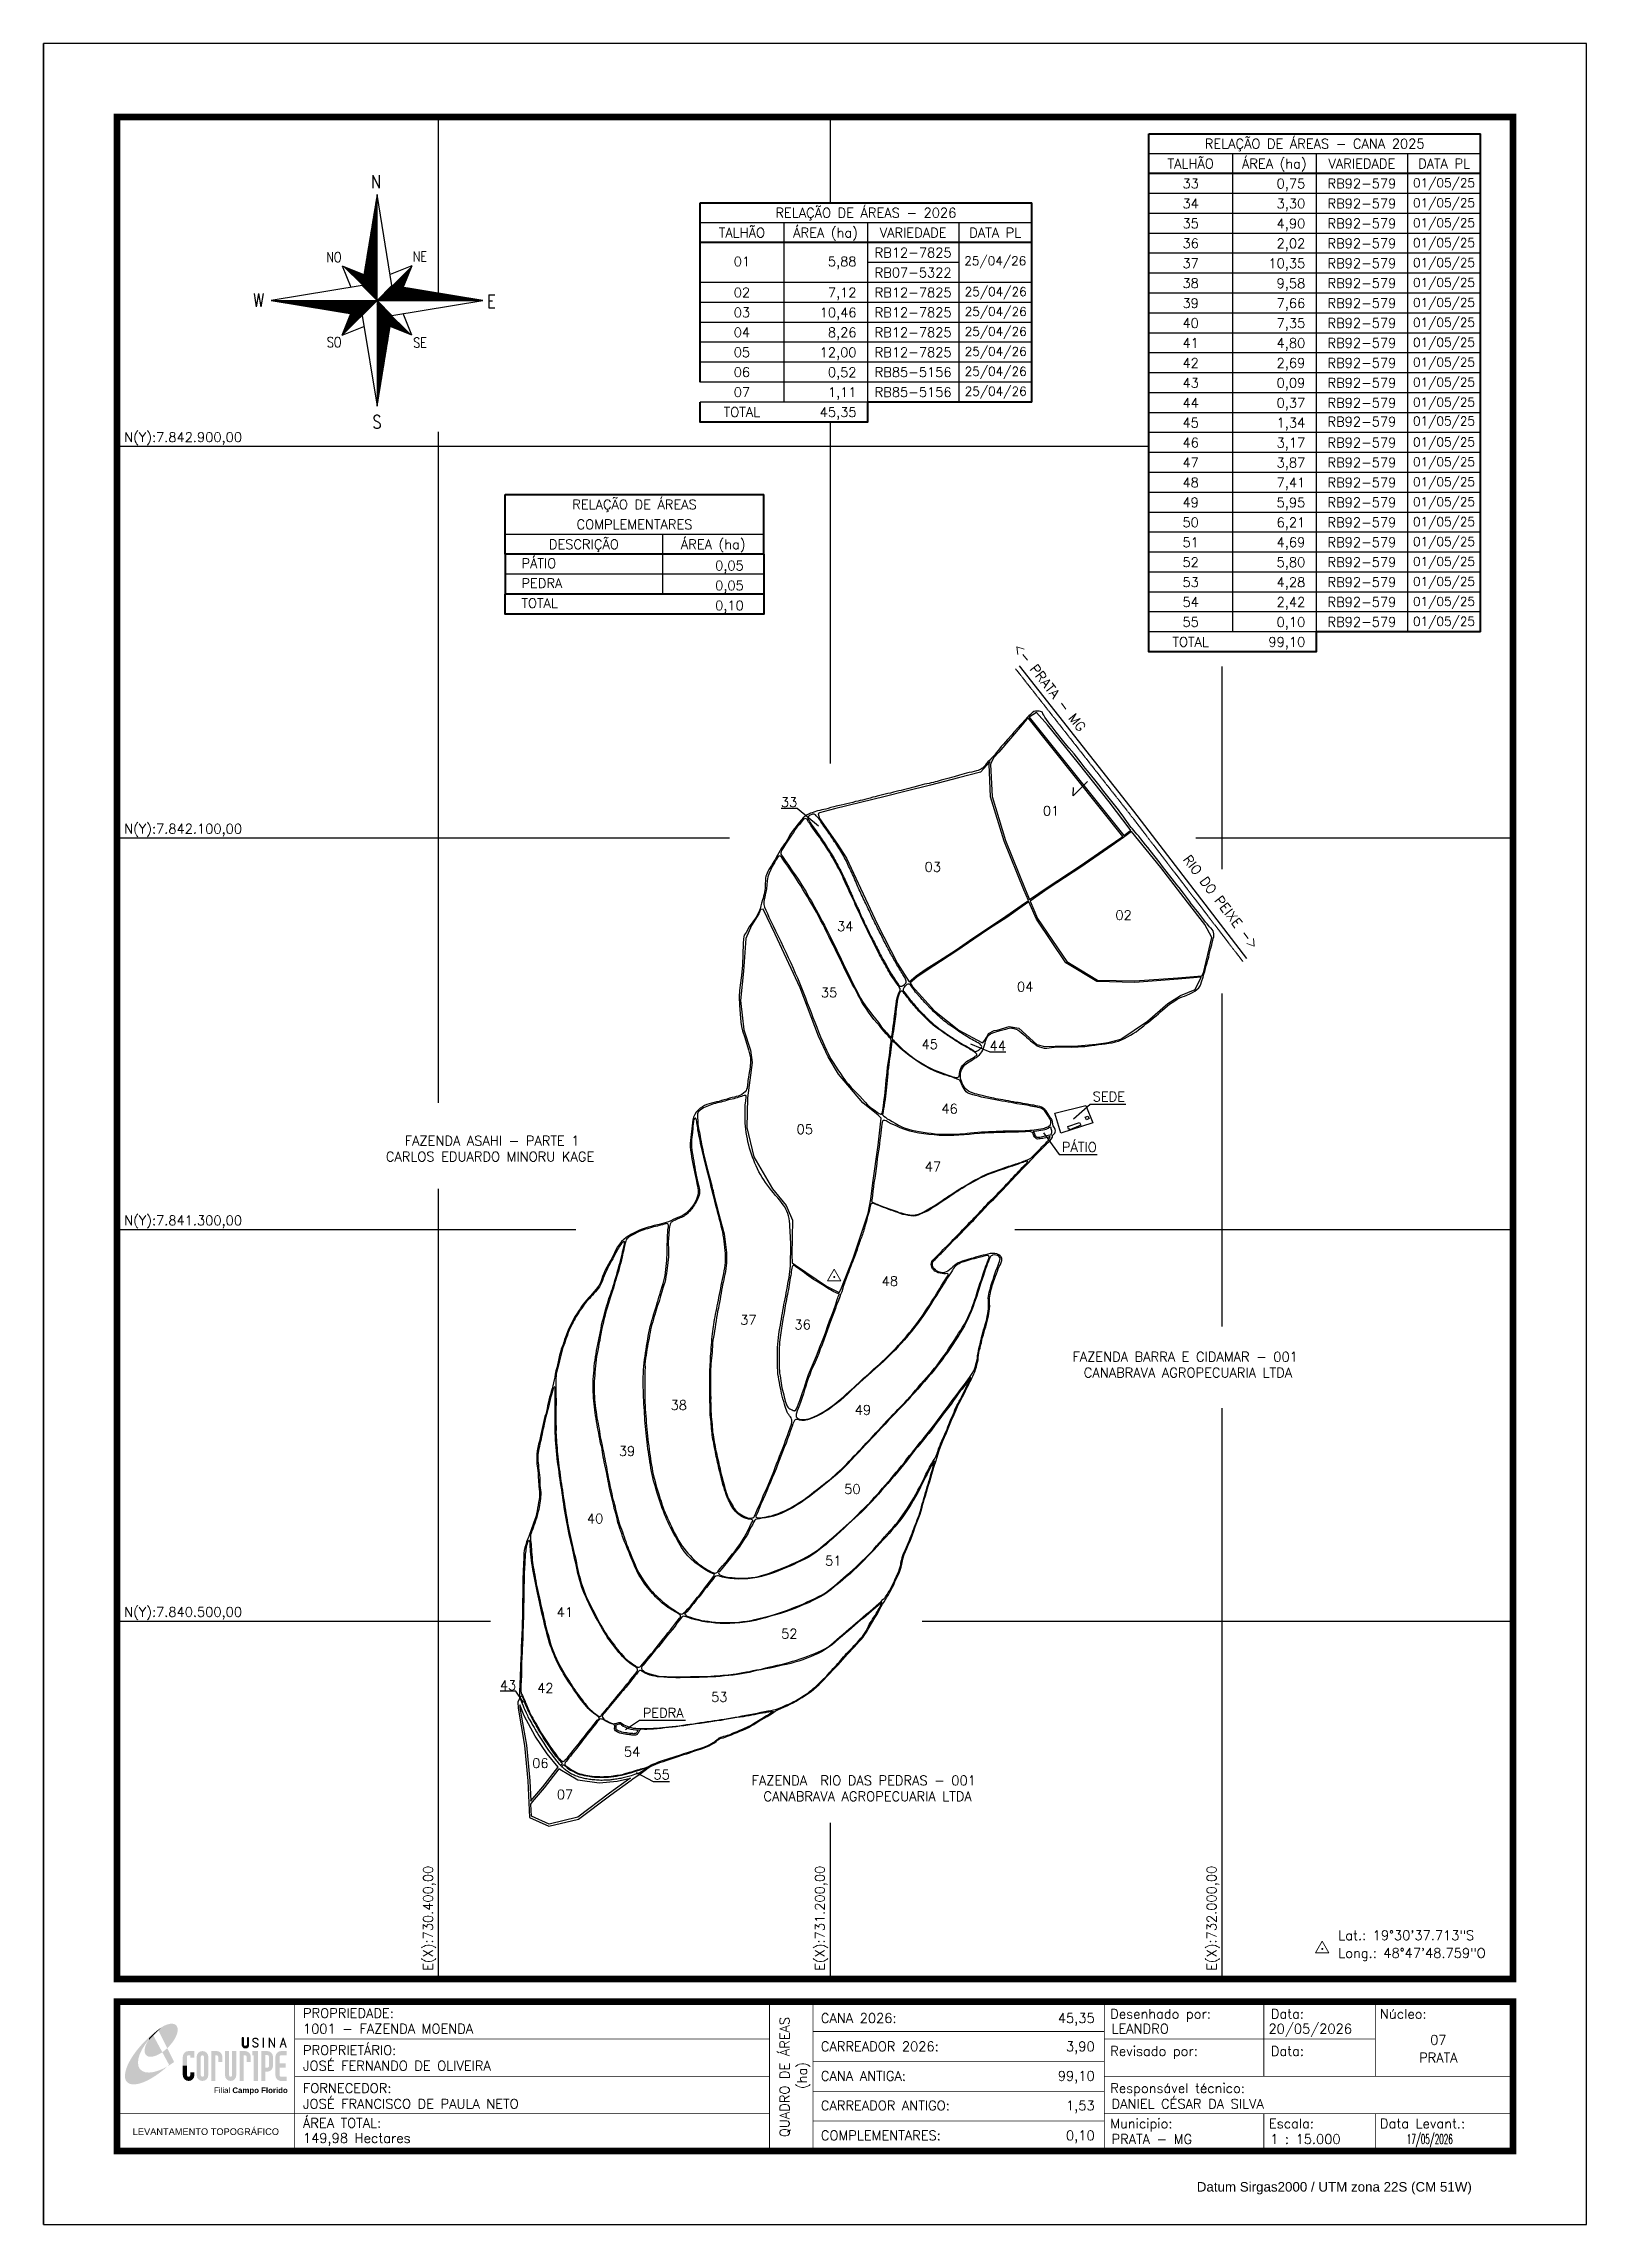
# Model space of a CAD drawing. Header units: millimetres. Extents: x 729593 to 732743, y 7839267 to 7843722.
import ezdxf
from ezdxf.enums import TextEntityAlignment as Align

# ---------------------------------------------------------------- set-up
doc = ezdxf.new("R2010")
doc.units = ezdxf.units.MM
doc.linetypes.add('HIDDEN', pattern=[0.375, 0.25, -0.125])
doc.linetypes.add('LIN0', pattern=[0])
for name, color, linetype in [('0114001001', 1, 'Continuous'), ('0114001001001', 5, 'Continuous'), ('0114001001002', 5, 'Continuous'), ('0114001001003', 5, 'Continuous'), ('0114001001004', 5, 'Continuous'), ('0114001001005', 5, 'Continuous'), ('0114001001006', 5, 'Continuous'), ('0114001001007', 5, 'Continuous'), ('0114001001033', 5, 'Continuous'), ('0114001001034', 5, 'Continuous'), ('0114001001035', 5, 'Continuous'), ('0114001001036', 5, 'Continuous'), ('0114001001037', 5, 'Continuous'), ('0114001001038', 5, 'Continuous'), ('0114001001039', 5, 'Continuous'), ('0114001001040', 5, 'Continuous'), ('0114001001041', 5, 'Continuous'), ('0114001001042', 5, 'Continuous'), ('0114001001043', 5, 'Continuous'), ('0114001001044', 5, 'Continuous'), ('0114001001045', 5, 'Continuous'), ('0114001001046', 5, 'Continuous'), ('0114001001047', 5, 'Continuous'), ('0114001001048', 5, 'Continuous'), ('0114001001049', 5, 'Continuous'), ('0114001001050', 5, 'Continuous'), ('0114001001051', 5, 'Continuous'), ('0114001001052', 5, 'Continuous'), ('0114001001053', 5, 'Continuous'), ('0114001001054', 5, 'Continuous'), ('0114001001055', 5, 'Continuous'), ('ESTRADA', 1, 'HIDDEN'), ('MALHA', 8, 'Continuous'), ('MARGEM', 5, 'Continuous'), ('PEDRA', 7, 'Continuous'), ('PÁTIO', 7, 'Continuous'), ('QUADRO_DE_AREAS_CANA_2025', 7, 'Continuous'), ('QUADRO_DE_AREAS_CANA_ANTIGA', 7, 'Continuous'), ('QUADRO_DE_AREAS_COMPLEMENTARES', 7, 'Continuous'), ('SEDE', 7, 'Continuous'), ('SETA_NORTE', 3, 'Continuous'), ('TEXTO', 7, 'Continuous'), ('TEXTO_CONFRONTANTES', 7, 'Continuous')]:
    doc.layers.add(name, color=color, linetype=linetype)
doc.styles.add('ARIAL', font='arial.ttf')
doc.styles.add('marcelo', font='arial.ttf')
doc.styles.add('ROMANS', font='romans')
doc.styles.add('Simplex', font='simplex.shx')
doc.styles.get("Standard").update_dxf_attribs({"font": 'arial.ttf'})

msp = doc.modelspace()

# ---------------------------------------------------------------- texts
at = {"layer": 'MALHA', "style": 'ROMANS'}
for s, p in [('N(Y):7.842.900,00', (729757.9, 7842902.9)), ('N(Y):7.842.100,00', (729757.9, 7842102.9)), ('N(Y):7.841.300,00', (729757.9, 7841302.9)), ('N(Y):7.840.500,00', (729757.9, 7840502.9))]:
    msp.add_text(s, height=19.5, dxfattribs=at).set_placement(p, align=Align.BOTTOM_LEFT)
for s, p in [('E(X):730.400,00', (730393.9, 7839785.3)), ('E(X):731.200,00', (731193.9, 7839785.3)), ('E(X):732.000,00', (731993.9, 7839785.3))]:
    msp.add_text(s, height=19.5, rotation=90, dxfattribs=at).set_placement(p, align=Align.BOTTOM_LEFT)
at = {"layer": 'MARGEM', "color": 7, "linetype": 'Continuous', "lineweight": 9}
for s, style, p in [('PROPRIEDADE:', 'ROMANS', (730123, 7839708.7)), ('Desenhado por:', 'ROMANS', (731771.3, 7839707.2)), ('Data:', 'ROMANS', (732099.3, 7839707.2)), ('Núcleo:', 'ROMANS', (732322, 7839707.2)), ('PROPRIETÁRIO:', 'ROMANS', (730123, 7839633.1)), ('Revisado por:', 'ROMANS', (731771.3, 7839631.3)), ('Data:', 'ROMANS', (732099.3, 7839631.3)), ('FORNECEDOR:', 'ROMANS', (730123, 7839555.4)), ('Responsável técnico:', 'ROMANS', (731771.3, 7839555.4)), ('ÁREA TOTAL:', 'ROMANS', (730123, 7839484.3)), ('Municipio:', 'ROMANS', (731771.3, 7839483.2)), ('Escala:', 'ROMANS', (732095.4, 7839483.2)), ('Data Levant.:', 'ROMANS', (732322, 7839483.2)), ('Datum Sirgas2000 / UTM zona 22S (CM 51W)', 'marcelo', (731948, 7839353.9))]:
    msp.add_text(s, height=19.5, dxfattribs=dict(at, style=style)).set_placement(p, align=Align.TOP_LEFT)
at = {"layer": 'MARGEM', "color": 7, "linetype": 'Continuous', "style": 'ROMANS'}
for s, p in [('QUADRO DE ÁREAS', (731106.5, 7839568.5)), ('(ha)', (731142.1, 7839571.5))]:
    msp.add_text(s, height=19.5, rotation=90, dxfattribs=at).set_placement(p, align=Align.MIDDLE_CENTER)
for s, p in [('CANA 2026:', (731180.4, 7839698.6)), ('1001 - FAZENDA MOENDA', (730123, 7839676.9)), ('LEANDRO', (731773.9, 7839676.9)), ('20/05/2026', (732094.4, 7839676.9)), ('JOSÉ FERNANDO DE OLIVEIRA', (730123, 7839601.3)), ('CARREADOR 2026:', (731180.4, 7839640.8)), ('CANA ANTIGA:', (731180.4, 7839580.4)), ('JOSÉ FRANCISCO DE PAULA NETO', (730123, 7839523.5)), ('CARREADOR ANTIGO:', (731180.4, 7839520)), ('DANIEL CÉSAR DA SILVA', (731773.9, 7839523.5)), ('149,98 Hectares', (730123, 7839453.6)), ('COMPLEMENTARES:', (731180.4, 7839459)), ('PRATA - MG', (731773.9, 7839451.4)), ('1 : 15.000', (732097.9, 7839451.4))]:
    msp.add_text(s, height=19.5, dxfattribs=at).set_placement(p, align=Align.TOP_LEFT)
for s, p in [('45,35', (731739.5, 7839698.6)), ('3,90', (731739.5, 7839640.8)), ('99,10', (731739.5, 7839580.4)), ('1,53', (731739.5, 7839520)), ('0,10', (731739.5, 7839459))]:
    msp.add_text(s, height=19.5, dxfattribs=at).set_placement(p, align=Align.TOP_RIGHT)
for s, p in [('07', (732441.2, 7839644.2)), ('PRATA', (732441.2, 7839608.2))]:
    msp.add_text(s, height=19.5, dxfattribs=at).set_placement(p, align=Align.MIDDLE_CENTER)
at = {"layer": 'MARGEM', "color": 7, "linetype": 'ByBlock'}
msp.add_text('LEVANTAMENTO TOPOGRÁFICO', height=13.5, dxfattribs=at).set_placement((729924.7, 7839456.9), align=Align.MIDDLE_CENTER)
at = {"layer": 'MARGEM', "color": 7, "linetype": 'Continuous', "style": 'ROMANS', "width": 0.55}
msp.add_text('17/05/2026', height=19.5, dxfattribs=at).set_placement((732376.9, 7839451.4), align=Align.TOP_LEFT)
at = {"layer": 'QUADRO_DE_AREAS_CANA_2025', "linetype": 'Continuous'}
for s, height, style, p in [('RELAÇÃO DE ÁREAS - CANA 2025', 19.5, 'ROMANS', (732188.7, 7843518)), ('TALHÃO', 19.5, 'ROMANS', (731935.5, 7843477.3)), ('ÁREA (ha)', 19.5, 'ROMANS', (732106.3, 7843477.3)), ('VARIEDADE', 19.5, 'ROMANS', (732285.1, 7843477.3)), ('DATA PL', 19.5, 'Simplex', (732452.9, 7843477.3)), ('33', 19.5, 'ROMANS', (731935.5, 7843436.6)), ('RB92-579', 19.5, 'ROMANS', (732285.1, 7843436.6)), ('01/05/25', 18, 'ROMANS', (732452.8, 7843437.9)), ('34', 19.5, 'ROMANS', (731935.5, 7843395.8)), ('RB92-579', 19.5, 'ROMANS', (732285.1, 7843395.8)), ('01/05/25', 18, 'ROMANS', (732452.8, 7843397.2)), ('35', 19.5, 'ROMANS', (731935.5, 7843355.1)), ('RB92-579', 19.5, 'ROMANS', (732285.1, 7843355.1)), ('01/05/25', 18, 'ROMANS', (732452.8, 7843356.4)), ('36', 19.5, 'ROMANS', (731935.5, 7843314.4)), ('RB92-579', 19.5, 'ROMANS', (732285.1, 7843314.4)), ('01/05/25', 18, 'ROMANS', (732452.8, 7843315.7)), ('37', 19.5, 'ROMANS', (731935.5, 7843273.7)), ('RB92-579', 19.5, 'ROMANS', (732285.1, 7843273.7)), ('01/05/25', 18, 'ROMANS', (732452.8, 7843275)), ('38', 19.5, 'ROMANS', (731935.5, 7843233)), ('RB92-579', 19.5, 'ROMANS', (732285.1, 7843233)), ('01/05/25', 18, 'ROMANS', (732452.8, 7843234.3)), ('01/05/25', 18, 'ROMANS', (732452.8, 7843193.6)), ('39', 19.5, 'ROMANS', (731935.5, 7843192.3)), ('40', 19.5, 'ROMANS', (731935.5, 7843151.6)), ('RB92-579', 19.5, 'ROMANS', (732285.1, 7843192.3)), ('RB92-579', 19.5, 'ROMANS', (732285.1, 7843151.6)), ('01/05/25', 18, 'ROMANS', (732452.8, 7843152.9)), ('41', 19.5, 'ROMANS', (731935.5, 7843110.9)), ('RB92-579', 19.5, 'ROMANS', (732285.1, 7843110.9)), ('01/05/25', 18, 'ROMANS', (732452.8, 7843112.2)), ('42', 19.5, 'ROMANS', (731935.5, 7843070.1)), ('RB92-579', 19.5, 'ROMANS', (732285.1, 7843070.1)), ('01/05/25', 18, 'ROMANS', (732452.8, 7843071.5)), ('43', 19.5, 'ROMANS', (731935.5, 7843029.4)), ('RB92-579', 19.5, 'ROMANS', (732285.1, 7843029.4)), ('01/05/25', 18, 'ROMANS', (732452.8, 7843030.8)), ('44', 19.5, 'ROMANS', (731935.5, 7842988.7)), ('RB92-579', 19.5, 'ROMANS', (732285.1, 7842988.7)), ('01/05/25', 18, 'ROMANS', (732452.8, 7842990)), ('45', 19.5, 'ROMANS', (731935.5, 7842948)), ('RB92-579', 19.5, 'ROMANS', (732285.1, 7842950.1)), ('01/05/25', 18, 'ROMANS', (732452.8, 7842951.4)), ('46', 19.5, 'ROMANS', (731935.5, 7842907.3)), ('RB92-579', 19.5, 'ROMANS', (732285.1, 7842907.3)), ('01/05/25', 18, 'ROMANS', (732452.8, 7842908.6)), ('47', 19.5, 'ROMANS', (731935.5, 7842866.6)), ('RB92-579', 19.5, 'ROMANS', (732285.1, 7842866.6)), ('01/05/25', 18, 'ROMANS', (732452.8, 7842867.9)), ('48', 19.5, 'ROMANS', (731935.5, 7842825.9)), ('RB92-579', 19.5, 'ROMANS', (732285.1, 7842825.9)), ('01/05/25', 18, 'ROMANS', (732452.8, 7842827.2)), ('49', 19.5, 'ROMANS', (731935.5, 7842785.2)), ('RB92-579', 19.5, 'ROMANS', (732285.1, 7842785.2)), ('01/05/25', 18, 'ROMANS', (732452.8, 7842786.5)), ('50', 19.5, 'ROMANS', (731935.5, 7842744.5)), ('RB92-579', 19.5, 'ROMANS', (732285.1, 7842744.5)), ('01/05/25', 18, 'ROMANS', (732452.8, 7842745.8)), ('01/05/25', 18, 'ROMANS', (732452.8, 7842705.1)), ('51', 19.5, 'ROMANS', (731935.5, 7842703.7)), ('52', 19.5, 'ROMANS', (731935.5, 7842663)), ('RB92-579', 19.5, 'ROMANS', (732285.1, 7842703.7)), ('RB92-579', 19.5, 'ROMANS', (732285.1, 7842663)), ('01/05/25', 18, 'ROMANS', (732452.8, 7842664.4)), ('53', 19.5, 'ROMANS', (731935.5, 7842622.3)), ('RB92-579', 19.5, 'ROMANS', (732285.1, 7842622.3)), ('01/05/25', 18, 'ROMANS', (732452.8, 7842623.6)), ('54', 19.5, 'ROMANS', (731935.5, 7842581.6)), ('RB92-579', 19.5, 'ROMANS', (732285.1, 7842581.6)), ('01/05/25', 18, 'ROMANS', (732452.8, 7842582.9)), ('55', 19.5, 'ROMANS', (731935.5, 7842540.9)), ('RB92-579', 19.5, 'ROMANS', (732285.1, 7842540.9)), ('01/05/25', 18, 'ROMANS', (732452.8, 7842542.2)), ('TOTAL', 19.5, 'ROMANS', (731935.5, 7842500.2))]:
    msp.add_text(s, height=height, dxfattribs=dict(at, style=style)).set_placement(p, align=Align.MIDDLE_CENTER)
at = {"layer": 'QUADRO_DE_AREAS_CANA_2025', "linetype": 'Continuous', "style": 'ROMANS'}
for s, p in [('0,75', (732169.5, 7843426.7)), ('3,30', (732169.5, 7843386)), ('4,90', (732169.5, 7843345.3)), ('2,02', (732169.5, 7843304.6)), ('10,35', (732169.5, 7843263.9)), ('9,58', (732169.5, 7843223.1)), ('7,66', (732169.5, 7843182.4)), ('7,35', (732169.5, 7843141.7)), ('4,80', (732169.5, 7843101)), ('2,69', (732169.5, 7843060.3)), ('0,09', (732169.5, 7843019.6)), ('0,37', (732169.5, 7842978.9)), ('1,34', (732169.5, 7842938.2)), ('3,17', (732169.5, 7842897.4)), ('3,87', (732169.5, 7842856.7)), ('7,41', (732169.5, 7842816)), ('5,95', (732169.5, 7842775.3)), ('6,21', (732169.5, 7842734.6)), ('4,69', (732169.5, 7842693.9)), ('5,80', (732169.5, 7842653.2)), ('4,28', (732169.5, 7842612.5)), ('2,42', (732169.5, 7842571.8)), ('0,10', (732169.5, 7842531)), ('99,10', (732169.5, 7842490.3))]:
    msp.add_text(s, height=19.5, dxfattribs=at).set_placement(p, align=Align.RIGHT)
at = {"layer": 'QUADRO_DE_AREAS_CANA_ANTIGA', "linetype": 'Continuous', "style": 'ROMANS'}
for s, height, p in [('RELAÇÃO DE ÁREAS - 2026', 19.5, (731272.3, 7843376.9)), ('TALHÃO', 19.5, (731019.2, 7843336.2)), ('ÁREA (ha)', 19.5, (731190, 7843336.2)), ('VARIEDADE', 19.5, (731368.8, 7843336.2)), ('DATA PL', 19.5, (731536.5, 7843336.2)), ('RB12-7825', 19.5, (731368.8, 7843295.5)), ('01', 19.5, (731019.2, 7843277.4)), ('RB07-5322', 19.5, (731368.8, 7843254.7)), ('25/04/26', 18, (731536.5, 7843278.7)), ('02', 19.5, (731019.2, 7843214)), ('RB12-7825', 19.5, (731368.8, 7843214)), ('25/04/26', 18, (731537.4, 7843215.7)), ('03', 19.5, (731019.2, 7843173.3)), ('RB12-7825', 19.5, (731368.8, 7843173.3)), ('25/04/26', 18, (731537.4, 7843175)), ('04', 19.5, (731019.2, 7843132.6)), ('RB12-7825', 19.5, (731368.8, 7843132.6)), ('25/04/26', 18, (731537.4, 7843134.3)), ('05', 19.5, (731019.2, 7843091.9)), ('RB12-7825', 19.5, (731368.8, 7843091.9)), ('25/04/26', 18, (731537.4, 7843093.6)), ('06', 19.5, (731019.2, 7843051.2)), ('RB85-5156', 19.5, (731368.8, 7843051.2)), ('25/04/26', 18, (731537.4, 7843052.9)), ('07', 19.5, (731019.2, 7843010.5)), ('RB85-5156', 19.5, (731368.8, 7843010.5)), ('25/04/26', 18, (731537.4, 7843012.2)), ('TOTAL', 19.5, (731019.2, 7842969.8))]:
    msp.add_text(s, height=height, dxfattribs=at).set_placement(p, align=Align.MIDDLE_CENTER)
for s, p in [('5,88', (731253.2, 7843267.6)), ('7,12', (731253.2, 7843204.2)), ('10,46', (731253.2, 7843163.5)), ('8,26', (731253.2, 7843122.8)), ('12,00', (731253.2, 7843082)), ('0,52', (731253.2, 7843041.3)), ('1,11', (731253.2, 7843000.6)), ('45,35', (731253.2, 7842959.9))]:
    msp.add_text(s, height=19.5, dxfattribs=at).set_placement(p, align=Align.RIGHT)
at = {"layer": 'QUADRO_DE_AREAS_COMPLEMENTARES', "linetype": 'Continuous', "style": 'ROMANS'}
for s, p in [('RELAÇÃO DE ÁREAS', (730799.9, 7842781)), ('COMPLEMENTARES', (730799.9, 7842740.3)), ('ÁREA (ha)', (730960.7, 7842699.5)), ('DESCRIÇÃO', (730696.5, 7842699.5))]:
    msp.add_text(s, height=19.5, dxfattribs=at).set_placement(p, align=Align.MIDDLE_CENTER)
for s, p in [('PÁTIO', (730569, 7842660.8)), ('PEDRA', (730569, 7842620.1)), ('TOTAL', (730569, 7842579.4))]:
    msp.add_text(s, height=19.5, dxfattribs=at).set_placement(p, align=Align.MIDDLE_LEFT)
for s, p in [('0,05', (731023, 7842646.4)), ('0,05', (731023, 7842605.7)), ('0,10', (731023, 7842564.9))]:
    msp.add_text(s, height=19.5, dxfattribs=at).set_placement(p, align=Align.RIGHT)
at = {"layer": 'TEXTO', "linetype": 'Continuous', "style": 'ROMANS'}
for s, rotation, p in [('<- PRATA - MG', 308.1733, (731587.3, 7842499.9)), ('RIO DO PEIXE ->', 307.4704, (731934.2, 7842067.5))]:
    msp.add_text(s, height=19.5, rotation=rotation, dxfattribs=at).set_placement(p, align=Align.TOP_LEFT)
for s, p in [('33', (731115.5, 7842157.1)), ('34', (731230.3, 7841903.7)), ('35', (731197.2, 7841768.3)), ('45', (731402.7, 7841662.7)), ('44', (731541.7, 7841659.6)), ('SEDE', (731768.5, 7841555.8)), ('46', (731443.3, 7841531)), ('PÁTIO', (731708.2, 7841452.6)), ('47', (731409.2, 7841412.6)), ('48', (731321.3, 7841178.8)), ('37', (731032.5, 7841099.7)), ('36', (731143.2, 7841090)), ('38', (730890.3, 7840925.5)), ('49', (731266.2, 7840915.7)), ('39', (730784.6, 7840831.6)), ('50', (731244.9, 7840754)), ('40', (730719.4, 7840693.7)), ('51', (731205.7, 7840607.5)), ('41', (730657.7, 7840502.6)), ('52', (731116.1, 7840458.5)), ('43', (730541.6, 7840353)), ('42', (730617.9, 7840347.5)), ('53', (730973.1, 7840329.3)), ('PEDRA', (730858.5, 7840296.9)), ('54', (730795, 7840217.4)), ('55', (730855.3, 7840170.6))]:
    msp.add_text(s, height=19.5, dxfattribs=at).set_placement(p, align=Align.BOTTOM_CENTER)
for s, p in [('01', (731633.8, 7842164.8)), ('03', (731392.4, 7842050.3)), ('02', (731781.8, 7841951.7)), ('04', (731580.9, 7841805.6)), ('05', (731130.9, 7841514.3)), ('06', (730591, 7840219.3)), ('07', (730641.3, 7840155.4))]:
    msp.add_text(s, height=19.5, dxfattribs=at).set_placement(p, align=Align.TOP_LEFT)
at = {"layer": 'TEXTO', "linetype": 'ByBlock', "style": 'ROMANS'}
for s, p in [('Lat.: 19°30\'37.713"S', (732237, 7839848.2, 985.2)), ('Long.: 48°47\'48.759"O', (732237, 7839812, 985.2))]:
    msp.add_text(s, height=19.5, dxfattribs=at).set_placement(p)
at = {"layer": 'TEXTO_CONFRONTANTES', "linetype": 'ByBlock', "style": 'ROMANS'}
for s, p in [('FAZENDA ASAHI - PARTE 1', (730330.7, 7841471.5)), ('CARLOS EDUARDO MINORU KAGE', (730292.2, 7841439)), ('FAZENDA BARRA E CIDAMAR - 001', (731694, 7841030.2)), ('CANABRAVA AGROPECUARIA LTDA', (731717.2, 7840997.7)), ('FAZENDA  RIO DAS PEDRAS - 001', (731039, 7840164.6)), ('CANABRAVA AGROPECUARIA LTDA', (731063.1, 7840132.1))]:
    msp.add_text(s, height=19.5, dxfattribs=at).set_placement(p)

# ---------------------------------------------------------------- blocks, each defined once
blk = doc.blocks.new('A$C309442C0')
at = {"layer": 'SETA_NORTE', "linetype": 'Continuous'}
for points in [[(73.5, 97.4), (74.7, 104.9), (60, 110.8)], [(93.8, 97.4), (101.4, 96.2), (107.3, 110.8)], [(73.5, 77), (65.9, 78.3), (60, 63.6)], [(93.8, 77), (92.6, 69.5), (107.3, 63.6)]]:
    blk.add_hatch(color=256, dxfattribs=at).paths.add_polyline_path(points)
for p, q in [((81.6, 146.8), (83.7, 148.9)), ((81.7, 147.6), (83.7, 149.5)), ((81.8, 148.3), (83.7, 150.1)), ((82, 149.1), (83.7, 150.8)), ((82.1, 149.9), (83.7, 151.4)), ((82.2, 150.6), (83.7, 152.1)), ((82.3, 151.4), (83.7, 152.7)), ((82.5, 152.2), (83.7, 153.3)), ((82.6, 152.9), (83.7, 154)), ((82.7, 153.7), (83.7, 154.6)), ((82.9, 154.4), (83.7, 155.2)), ((83, 155.2), (83.7, 155.9)), ((83.1, 156), (83.7, 156.5)), ((83.2, 156.7), (83.7, 157.2)), ((83.4, 157.5), (83.7, 157.8)), ((83.5, 158.3), (83.7, 158.4)), ((83.6, 159), (83.7, 159.1)), ((78.7, 129.3), (83.7, 134.2)), ((78.8, 130), (83.7, 134.9)), ((79, 130.8), (83.7, 135.5)), ((79.1, 131.6), (83.7, 136.1)), ((79.2, 132.3), (83.7, 136.8)), ((79.3, 133.1), (83.7, 137.4)), ((79.5, 133.8), (83.7, 138)), ((79.6, 134.6), (83.7, 138.7)), ((79.7, 135.4), (83.7, 139.3)), ((79.8, 136.1), (83.7, 140)), ((80, 136.9), (83.7, 140.6)), ((80.1, 137.7), (83.7, 141.2)), ((80.2, 138.4), (83.7, 141.9)), ((80.3, 139.2), (83.7, 142.5)), ((80.5, 139.9), (83.7, 143.1)), ((80.6, 140.7), (83.7, 143.8)), ((80.7, 141.5), (83.7, 144.4)), ((80.8, 142.2), (83.7, 145)), ((81, 143), (83.7, 145.7)), ((81.1, 143.8), (83.7, 146.3)), ((81.2, 144.5), (83.7, 147)), ((81.3, 145.3), (83.7, 147.6)), ((81.5, 146.1), (83.7, 148.2)), ((75.7, 111), (83.7, 118.9)), ((75.8, 111.7), (83.7, 119.6)), ((75.9, 112.5), (83.7, 120.2)), ((76.1, 113.3), (83.7, 120.8)), ((76.2, 114), (83.7, 121.5)), ((76.3, 114.8), (83.7, 122.1)), ((76.4, 115.5), (83.7, 122.8)), ((76.6, 116.3), (83.7, 123.4)), ((76.7, 117.1), (83.7, 124)), ((76.8, 117.8), (83.7, 124.7)), ((76.9, 118.6), (83.7, 125.3)), ((77.1, 119.4), (83.7, 125.9)), ((77.2, 120.1), (83.7, 126.6)), ((77.3, 120.9), (83.7, 127.2)), ((77.4, 121.6), (83.7, 127.8)), ((77.6, 122.4), (83.7, 128.5)), ((77.7, 123.2), (83.7, 129.1)), ((77.8, 123.9), (83.7, 129.8)), ((78, 124.7), (83.7, 130.4)), ((78.1, 125.5), (83.7, 131)), ((78.2, 126.2), (83.7, 131.7)), ((78.3, 127), (83.7, 132.3)), ((78.5, 127.7), (83.7, 132.9)), ((78.6, 128.5), (83.7, 133.6)), ((60, 110.8), (74.7, 104.9)), ((60, 110.8), (65.9, 96.2)), ((73.5, 97.3), (83.7, 107.5)), ((73.6, 98), (83.7, 108.1)), ((73.7, 98.8), (83.7, 108.7)), ((73.8, 99.5), (83.7, 109.4)), ((73.8, 97), (83.7, 106.8)), ((73.9, 100.3), (83.7, 110)), ((74.1, 101.1), (83.7, 110.6)), ((74.2, 101.8), (83.7, 111.3)), ((74.2, 96.7), (83.7, 106.2)), ((74.3, 102.6), (83.7, 111.9)), ((74.4, 103.3), (83.7, 112.6)), ((74.5, 96.4), (83.7, 105.6)), ((74.6, 104.1), (83.7, 113.2)), ((74.7, 104.9), (83.7, 113.8)), ((74.8, 105.6), (83.7, 114.5)), ((74.8, 96.1), (83.7, 104.9)), ((74.9, 106.4), (83.7, 115.1)), ((75.1, 107.2), (83.7, 115.7)), ((75.1, 95.7), (83.7, 104.3)), ((75.2, 107.9), (83.7, 116.4)), ((75.3, 108.7), (83.7, 117)), ((75.4, 109.4), (83.7, 117.7)), ((75.6, 110.2), (83.7, 118.3)), ((107.3, 110.8), (92.6, 104.9)), ((107.3, 110.8), (101.4, 96.2)), ((75.4, 95.4), (83.7, 103.6)), ((75.8, 95.1), (83.7, 103)), ((76.1, 94.8), (83.7, 102.4)), ((76.4, 94.5), (83.7, 101.7)), ((76.7, 94.2), (83.7, 101.1)), ((77, 93.8), (83.7, 100.5)), ((77.4, 93.5), (83.7, 99.8)), ((77.7, 93.2), (83.7, 99.2)), ((78, 92.9), (83.7, 98.5)), ((78.3, 92.6), (83.7, 97.9)), ((78.6, 92.2), (83.7, 97.3)), ((78.9, 91.9), (83.7, 96.6)), ((79.3, 91.6), (83.7, 96)), ((79.6, 91.3), (83.7, 95.4)), ((79.9, 91), (83.7, 94.7)), ((80.2, 90.7), (83.7, 94.1)), ((80.5, 90.3), (83.7, 93.4)), ((80.9, 90), (83.7, 92.8)), ((81.2, 89.7), (83.7, 92.2)), ((81.5, 89.4), (83.7, 91.5)), ((81.8, 89.1), (83.7, 90.9)), ((82.1, 88.7), (83.7, 90.3)), ((82.4, 88.4), (83.7, 89.6)), ((83.8, 87.2), (94, 97.4)), ((84.4, 87.2), (94.5, 97.3)), ((85.1, 87.2), (95.1, 97.2)), ((85.7, 87.2), (95.6, 97.1)), ((86.3, 87.2), (96.2, 97)), ((87, 87.2), (96.7, 96.9)), ((87.6, 87.2), (97.2, 96.9)), ((88.3, 87.2), (97.8, 96.8)), ((88.9, 87.2), (98.3, 96.7)), ((89.5, 87.2), (98.9, 96.6)), ((90.2, 87.2), (99.4, 96.5)), ((90.8, 87.2), (100, 96.4)), ((91.4, 87.2), (100.5, 96.3)), ((92.1, 87.2), (101.1, 96.2)), ((92.7, 87.2), (101.6, 96.1)), ((93.4, 87.2), (102.2, 96)), ((94, 87.2), (102.7, 96)), ((94.6, 87.2), (103.3, 95.9)), ((95.3, 87.2), (103.8, 95.8)), ((95.9, 87.2), (104.4, 95.7)), ((96.5, 87.2), (104.9, 95.6)), ((97.2, 87.2), (105.5, 95.5)), ((97.8, 87.2), (106, 95.4)), ((98.4, 87.2), (106.5, 95.3)), ((99.1, 87.2), (107.1, 95.2)), ((99.7, 87.2), (107.6, 95.1)), ((100.4, 87.2), (108.2, 95.1)), ((101, 87.2), (108.7, 95)), ((101.6, 87.2), (109.3, 94.9)), ((102.3, 87.2), (109.8, 94.8)), ((102.9, 87.2), (110.4, 94.7)), ((103.5, 87.2), (110.9, 94.6)), ((104.2, 87.2), (111.5, 94.5)), ((104.8, 87.2), (112, 94.4)), ((105.5, 87.2), (112.6, 94.3)), ((106.1, 87.2), (113.1, 94.2)), ((106.7, 87.2), (113.7, 94.1)), ((107.4, 87.2), (114.2, 94.1)), ((108, 87.2), (114.8, 94)), ((108.6, 87.2), (115.3, 93.9)), ((109.3, 87.2), (115.8, 93.8)), ((109.9, 87.2), (116.4, 93.7)), ((110.6, 87.2), (116.9, 93.6)), ((111.2, 87.2), (117.5, 93.5)), ((111.8, 87.2), (118, 93.4)), ((112.5, 87.2), (118.6, 93.3)), ((113.1, 87.2), (119.1, 93.2)), ((113.7, 87.2), (119.7, 93.2)), ((114.4, 87.2), (120.2, 93.1)), ((115, 87.2), (120.8, 93)), ((115.6, 87.2), (121.3, 92.9)), ((116.3, 87.2), (121.9, 92.8)), ((116.9, 87.2), (122.4, 92.7)), ((117.6, 87.2), (123, 92.6)), ((118.2, 87.2), (123.5, 92.5)), ((118.8, 87.2), (124, 92.4)), ((119.5, 87.2), (124.6, 92.3)), ((120.1, 87.2), (125.1, 92.3)), ((120.7, 87.2), (125.7, 92.2)), ((121.4, 87.2), (126.2, 92.1)), ((122, 87.2), (126.8, 92)), ((122.7, 87.2), (127.3, 91.9)), ((123.3, 87.2), (127.9, 91.8)), ((123.9, 87.2), (128.4, 91.7)), ((124.6, 87.2), (129, 91.6)), ((125.2, 87.2), (129.5, 91.5)), ((125.8, 87.2), (130.1, 91.4)), ((126.5, 87.2), (130.6, 91.4)), ((127.1, 87.2), (131.2, 91.3)), ((127.8, 87.2), (131.7, 91.2)), ((128.4, 87.2), (132.3, 91.1)), ((129, 87.2), (132.8, 91)), ((129.7, 87.2), (133.3, 90.9)), ((130.3, 87.2), (133.9, 90.8)), ((130.9, 87.2), (134.4, 90.7)), ((131.6, 87.2), (135, 90.6)), ((132.2, 87.2), (135.5, 90.5)), ((132.8, 87.2), (136.1, 90.5)), ((133.5, 87.2), (136.6, 90.4)), ((134.1, 87.2), (137.2, 90.3)), ((134.8, 87.2), (137.7, 90.2)), ((135.4, 87.2), (138.3, 90.1)), ((136, 87.2), (138.8, 90)), ((136.7, 87.2), (139.4, 89.9)), ((137.3, 87.2), (139.9, 89.8)), ((137.9, 87.2), (140.5, 89.7)), ((138.6, 87.2), (141, 89.6)), ((139.2, 87.2), (141.6, 89.6)), ((139.9, 87.2), (142.1, 89.5)), ((140.5, 87.2), (142.6, 89.4)), ((141.1, 87.2), (143.2, 89.3)), ((141.8, 87.2), (143.7, 89.2)), ((142.4, 87.2), (144.3, 89.1)), ((11.8, 87.2), (11.8, 87.2)), ((12.3, 87.1), (12.4, 87.2)), ((12.9, 87), (13.1, 87.2)), ((13.4, 86.9), (13.7, 87.2)), ((14, 86.8), (14.4, 87.2)), ((14.5, 86.7), (15, 87.2)), ((15.1, 86.6), (15.6, 87.2)), ((15.6, 86.6), (16.3, 87.2)), ((16.2, 86.5), (16.9, 87.2)), ((16.7, 86.4), (17.5, 87.2)), ((17.2, 86.3), (18.2, 87.2)), ((17.8, 86.2), (18.8, 87.2)), ((18.3, 86.1), (19.5, 87.2)), ((18.9, 86), (20.1, 87.2)), ((19.4, 85.9), (20.7, 87.2)), ((20, 85.8), (21.4, 87.2)), ((20.5, 85.7), (22, 87.2)), ((21.1, 85.7), (22.6, 87.2)), ((21.6, 85.6), (23.3, 87.2)), ((22.2, 85.5), (23.9, 87.2)), ((22.7, 85.4), (24.6, 87.2)), ((23.3, 85.3), (25.2, 87.2)), ((23.8, 85.2), (25.8, 87.2)), ((24.4, 85.1), (26.5, 87.2)), ((24.9, 85), (27.1, 87.2)), ((25.5, 84.9), (27.7, 87.2)), ((26, 84.8), (28.4, 87.2)), ((26.5, 84.8), (29, 87.2)), ((27.1, 84.7), (29.6, 87.2)), ((27.6, 84.6), (30.3, 87.2)), ((28.2, 84.5), (30.9, 87.2)), ((28.7, 84.4), (31.6, 87.2)), ((29.3, 84.3), (32.2, 87.2)), ((29.8, 84.2), (32.8, 87.2)), ((30.4, 84.1), (33.5, 87.2)), ((30.9, 84), (34.1, 87.2)), ((31.5, 83.9), (34.7, 87.2)), ((32, 83.9), (35.4, 87.2)), ((32.6, 83.8), (36, 87.2)), ((33.1, 83.7), (36.7, 87.2)), ((33.7, 83.6), (37.3, 87.2)), ((34.2, 83.5), (37.9, 87.2)), ((34.7, 83.4), (38.6, 87.2)), ((35.3, 83.3), (39.2, 87.2)), ((35.8, 83.2), (39.8, 87.2)), ((36.4, 83.1), (40.5, 87.2)), ((36.9, 83), (41.1, 87.2)), ((37.5, 83), (41.8, 87.2)), ((38, 82.9), (42.4, 87.2)), ((38.6, 82.8), (43, 87.2)), ((39.1, 82.7), (43.7, 87.2)), ((39.7, 82.6), (44.3, 87.2)), ((40.2, 82.5), (44.9, 87.2)), ((40.8, 82.4), (45.6, 87.2)), ((41.3, 82.3), (46.2, 87.2)), ((41.9, 82.2), (46.8, 87.2)), ((42.4, 82.1), (47.5, 87.2)), ((43, 82.1), (48.1, 87.2)), ((43.5, 82), (48.8, 87.2)), ((44, 81.9), (49.4, 87.2)), ((44.6, 81.8), (50, 87.2)), ((45.1, 81.7), (50.7, 87.2)), ((45.7, 81.6), (51.3, 87.2)), ((46.2, 81.5), (51.9, 87.2)), ((46.8, 81.4), (52.6, 87.2)), ((47.3, 81.3), (53.2, 87.2)), ((47.9, 81.2), (53.9, 87.2)), ((48.4, 81.2), (54.5, 87.2)), ((49, 81.1), (55.1, 87.2)), ((49.5, 81), (55.8, 87.2)), ((50.1, 80.9), (56.4, 87.2)), ((50.6, 80.8), (57, 87.2)), ((51.2, 80.7), (57.7, 87.2)), ((51.7, 80.6), (58.3, 87.2)), ((52.3, 80.5), (59, 87.2)), ((52.8, 80.4), (59.6, 87.2)), ((53.3, 80.3), (60.2, 87.2)), ((53.9, 80.3), (60.9, 87.2)), ((54.4, 80.2), (61.5, 87.2)), ((55, 80.1), (62.1, 87.2)), ((55.5, 80), (62.8, 87.2)), ((56.1, 79.9), (63.4, 87.2)), ((56.6, 79.8), (64, 87.2)), ((57.2, 79.7), (64.7, 87.2)), ((57.7, 79.6), (65.3, 87.2)), ((58.3, 79.5), (66, 87.2)), ((58.8, 79.4), (66.6, 87.2)), ((59.4, 79.4), (67.2, 87.2)), ((59.9, 79.3), (67.9, 87.2)), ((83.7, 87.2), (60, 63.6)), ((60, 63.6), (65.9, 78.3)), ((60.5, 79.2), (68.5, 87.2)), ((61, 79.1), (69.1, 87.2)), ((61.5, 79), (69.8, 87.2)), ((62.1, 78.9), (70.4, 87.2)), ((62.6, 78.8), (71.1, 87.2)), ((63.2, 78.7), (71.7, 87.2)), ((63.7, 78.6), (72.3, 87.2)), ((64.3, 78.5), (73, 87.2)), ((64.8, 78.4), (73.6, 87.2)), ((65.4, 78.4), (74.2, 87.2)), ((65.9, 78.3), (74.9, 87.2)), ((66.5, 78.2), (75.5, 87.2)), ((67, 78.1), (76.2, 87.2)), ((67.6, 78), (76.8, 87.2)), ((68.1, 77.9), (77.4, 87.2)), ((68.7, 77.8), (78.1, 87.2)), ((69.2, 77.7), (78.7, 87.2)), ((69.8, 77.6), (79.3, 87.2)), ((70.3, 77.5), (80, 87.2)), ((70.8, 77.5), (80.6, 87.2)), ((71.4, 77.4), (81.2, 87.2)), ((71.9, 77.3), (81.9, 87.2)), ((72.5, 77.2), (82.5, 87.2)), ((73, 77.1), (83.2, 87.2)), ((82.8, 88.1), (83.7, 89)), ((83.1, 87.8), (83.7, 88.4)), ((83.4, 87.5), (83.7, 87.7)), ((83.7, 87.1), (83.7, 87.1)), ((83.7, 86.4), (84, 86.8)), ((83.7, 85.8), (84.4, 86.5)), ((83.7, 85.2), (84.7, 86.2)), ((83.7, 84.5), (85, 85.9)), ((83.7, 83.9), (85.3, 85.6)), ((83.7, 83.3), (85.6, 85.2)), ((83.7, 82.6), (86, 84.9)), ((83.7, 82), (86.3, 84.6)), ((83.7, 81.3), (86.6, 84.3)), ((83.7, 80.7), (86.9, 84)), ((83.7, 80.1), (87.2, 83.6)), ((83.7, 79.4), (87.5, 83.3)), ((83.7, 78.8), (87.9, 83)), ((83.7, 78.2), (88.2, 82.7)), ((83.7, 77.5), (88.5, 82.4)), ((83.7, 76.9), (88.8, 82.1)), ((83.7, 76.2), (89.1, 81.7)), ((83.7, 75.6), (89.5, 81.4)), ((83.7, 75), (89.8, 81.1)), ((83.7, 74.3), (90.1, 80.8)), ((83.7, 73.7), (90.4, 80.5)), ((83.7, 73.1), (90.7, 80.1)), ((83.7, 72.4), (91, 79.8)), ((83.7, 71.8), (91.4, 79.5)), ((83.7, 71.2), (91.7, 79.2)), ((83.7, 70.5), (92, 78.9)), ((83.7, 69.9), (92.3, 78.5)), ((83.7, 69.2), (92.6, 78.2)), ((83.7, 68.6), (93, 77.9)), ((83.7, 68), (93.3, 77.6)), ((83.7, 67.3), (93.6, 77.3)), ((83.7, 66.7), (93.8, 76.9)), ((83.7, 66.1), (93.7, 76.1)), ((83.7, 65.4), (93.6, 75.3)), ((83.7, 64.8), (93.4, 74.6)), ((107.3, 63.6), (101.4, 78.3)), ((143, 87.2), (144.8, 89)), ((143.7, 87.2), (145.4, 88.9)), ((144.3, 87.2), (145.9, 88.8)), ((144.9, 87.2), (146.5, 88.7)), ((145.6, 87.2), (147, 88.7)), ((146.2, 87.2), (147.6, 88.6)), ((146.9, 87.2), (148.1, 88.5)), ((147.5, 87.2), (148.7, 88.4)), ((148.1, 87.2), (149.2, 88.3)), ((148.8, 87.2), (149.8, 88.2)), ((149.4, 87.2), (150.3, 88.1)), ((150, 87.2), (150.8, 88)), ((150.7, 87.2), (151.4, 87.9)), ((151.3, 87.2), (151.9, 87.8)), ((152, 87.2), (152.5, 87.8)), ((152.6, 87.2), (153, 87.7)), ((153.2, 87.2), (153.6, 87.6)), ((153.9, 87.2), (154.1, 87.5)), ((154.5, 87.2), (154.7, 87.4)), ((155.1, 87.2), (155.2, 87.3)), ((60, 63.6), (74.7, 69.5)), ((83.7, 64.1), (93.3, 73.8)), ((83.7, 63.5), (93.2, 73)), ((83.7, 62.9), (93.1, 72.3)), ((83.7, 62.2), (92.9, 71.5)), ((83.7, 61.6), (92.8, 70.8)), ((83.7, 61), (92.7, 70)), ((83.7, 60.3), (92.6, 69.2)), ((83.7, 59.7), (92.4, 68.5)), ((83.7, 59), (92.3, 67.7)), ((83.7, 58.4), (92.2, 66.9)), ((83.7, 57.8), (92.1, 66.2)), ((83.7, 57.1), (91.9, 65.4)), ((83.7, 56.5), (91.8, 64.7)), ((83.7, 55.9), (91.7, 63.9)), ((83.7, 55.2), (91.6, 63.1)), ((83.7, 54.6), (91.4, 62.4)), ((83.7, 54), (91.3, 61.6)), ((83.7, 53.3), (91.2, 60.8)), ((83.7, 52.7), (91.1, 60.1)), ((107.3, 63.6), (92.6, 69.5)), ((83.7, 52), (90.9, 59.3)), ((83.7, 51.4), (90.8, 58.6)), ((83.7, 50.8), (90.7, 57.8)), ((83.7, 50.1), (90.5, 57)), ((83.7, 49.5), (90.4, 56.3)), ((83.7, 48.9), (90.3, 55.5)), ((83.7, 48.2), (90.2, 54.7)), ((83.7, 47.6), (90, 54)), ((83.7, 46.9), (89.9, 53.2)), ((83.7, 46.3), (89.8, 52.5)), ((83.7, 45.7), (89.7, 51.7)), ((83.7, 45), (89.5, 50.9)), ((83.7, 44.4), (89.4, 50.2)), ((83.7, 43.8), (89.3, 49.4)), ((83.7, 43.1), (89.2, 48.6)), ((83.7, 42.5), (89, 47.9)), ((83.7, 41.8), (88.9, 47.1)), ((83.7, 41.2), (88.8, 46.3)), ((83.7, 40.6), (88.7, 45.6)), ((83.7, 39.9), (88.5, 44.8)), ((83.7, 39.3), (88.4, 44.1)), ((83.7, 38.7), (88.3, 43.3)), ((83.7, 38), (88.2, 42.5)), ((83.7, 37.4), (88, 41.8)), ((83.7, 36.8), (87.9, 41)), ((83.7, 36.1), (87.8, 40.2)), ((83.7, 35.5), (87.7, 39.5)), ((83.7, 34.8), (87.5, 38.7)), ((83.7, 34.2), (87.4, 38)), ((83.7, 33.6), (87.3, 37.2)), ((83.7, 32.9), (87.2, 36.4)), ((83.7, 32.3), (87, 35.7)), ((83.7, 31.7), (86.9, 34.9)), ((83.7, 31), (86.8, 34.1)), ((83.7, 30.4), (86.7, 33.4)), ((83.7, 29.7), (86.5, 32.6)), ((83.7, 29.1), (86.4, 31.9)), ((83.7, 28.5), (86.3, 31.1)), ((83.7, 27.8), (86.2, 30.3)), ((83.7, 27.2), (86, 29.6)), ((83.7, 26.6), (85.9, 28.8)), ((83.7, 25.9), (85.8, 28)), ((83.7, 25.3), (85.6, 27.3)), ((83.7, 24.6), (85.5, 26.5)), ((83.7, 24), (85.4, 25.8)), ((83.7, 23.4), (85.3, 25)), ((83.7, 22.7), (85.1, 24.2)), ((83.7, 22.1), (85, 23.5)), ((83.7, 21.5), (84.9, 22.7)), ((83.7, 20.8), (84.8, 21.9)), ((83.7, 20.2), (84.6, 21.2)), ((83.7, 19.6), (84.5, 20.4)), ((83.7, 18.9), (84.4, 19.7)), ((83.7, 18.3), (84.3, 18.9)), ((83.7, 17.6), (84.1, 18.1)), ((83.7, 17), (84, 17.4)), ((83.7, 16.4), (83.9, 16.6)), ((83.7, 15.7), (83.8, 15.8))]:
    blk.add_line(p, q, dxfattribs=at)
blk.add_lwpolyline([(93.8, 77), (155.7, 87.2), (93.8, 97.4), (83.7, 159.3), (73.5, 97.4), (11.6, 87.2), (73.5, 77), (83.7, 15.1)], close=True, dxfattribs=at)
for points in [[(83.7, 87.2), (83.7, 159.3)], [(83.7, 87.2), (73.5, 97.4)], [(83.7, 87.2), (93.8, 97.4)], [(11.6, 87.2), (155.7, 87.2)], [(83.7, 87.2), (73.5, 77)], [(83.7, 87.2), (93.8, 77)], [(83.7, 87.2), (83.7, 15.1)]]:
    blk.add_lwpolyline(points, dxfattribs=at)
at = {"layer": 'SETA_NORTE', "color": 7, "lineweight": 30, "style": 'ROMANS', "width": 0.8}
for s, height, p in [('N ', 8.94, (79.5, 163.6)), ('NO', 6.88, (49.1, 113.2)), ('NE', 6.87, (108, 113.7)), ('W', 8.94, (-0.7, 82.9)), ('E', 8.94, (158.6, 82.1)), ('SO', 6.88, (49.5, 55.3)), ('SE', 6.87, (108.3, 55)), ('S', 8.94, (80.6, 0))]:
    blk.add_text(s, height=height, dxfattribs=at).set_placement(p)
blk = doc.blocks.new('A$C78F83FB3')
at = {"layer": 'MARGEM'}
h = blk.add_hatch(color=20, dxfattribs=at)
edge = h.paths.add_edge_path()
edge.add_ellipse((19.49, 23.77), major_axis=(-6.68, -6.67), ratio=0.469426, start_angle=292.73277, end_angle=601.25787)
edge.add_ellipse((22.83, 22.05), major_axis=(12.64, 11.29), ratio=0.457614, start_angle=79.90686, end_angle=107.91393)
edge = h.paths.add_edge_path()
edge.add_ellipse((18.28, 18.7), major_axis=(13.95, 13.59), ratio=0.386848, start_angle=63.96117, end_angle=264.59932)
edge.add_ellipse((22.83, 22.05), major_axis=(12.64, 11.29), ratio=0.457614, start_angle=107.91393, end_angle=245.11815, ccw=False)
edge.add_ellipse((19.49, 23.77), major_axis=(-6.68, -6.67), ratio=0.469426, start_angle=241.25787, end_angle=292.73277, ccw=False)
for color, points in [(20, [(15.46, 26.12), (14.17, 24.81), (14.06, 24.24), (14.39, 23.97), (14.67, 24.54), (19.47, 29.32), (18.48, 28.66), (17.31, 27.78)]), (7, [(58.42, 24.9), (57.9, 24.9), (57.9, 21.73, -0.414214), (57.15, 20.98), (56.84, 20.98, -0.414214), (56.09, 21.73), (56.09, 24.9), (55.57, 24.9), (55.57, 21.73, 0.414214), (56.84, 20.46), (57.15, 20.46, 0.414214), (58.42, 21.73)]), (7, [(61.7, 24.9), (61.23, 24.9, 0.396318), (60.04, 23.78), (60.04, 23.72, 0.151912), (60.39, 22.97), (60.46, 22.92), (62.18, 22), (62.85, 21.83, 0.12407), (62.51, 22.42), (60.75, 23.36, -0.13192), (60.56, 23.77, -0.385578), (61.23, 24.37), (61.7, 24.37, -0.414214), (62.37, 23.7), (62.89, 23.7, 0.414214)]), (7, [(62.37, 23.7), (62.89, 23.7, 0.414214), (61.7, 24.9), (61.23, 24.9, 0.396318), (60.04, 23.78), (60.04, 23.72, 0.151912), (60.39, 22.97), (60.46, 22.92), (62.18, 22), (62.18, 22, -0.131921), (62.37, 21.59, -0.385578), (61.7, 20.98), (61.23, 20.98, -0.414214), (60.56, 21.65), (60.04, 21.65, 0.414214), (61.23, 20.46), (61.7, 20.46, 0.402546), (62.89, 21.61, 0.165292), (62.51, 22.42), (60.75, 23.36, -0.13192), (60.56, 23.77, -0.385578), (61.23, 24.37), (61.7, 24.37, -0.414214)]), (7, [(30.97, 12.46), (29.13, 12.46), (29.13, 8.21, 1), (34.29, 8.21), (34.29, 9.41), (32.45, 9.41), (32.45, 8.21, -1), (30.97, 8.21)])]:
    blk.add_hatch(color=color, dxfattribs=at).paths.add_polyline_path(points)
h = blk.add_hatch(color=7, dxfattribs=at)
h.paths.add_polyline_path([(65.24, 24.9), (64.72, 24.9), (64.72, 20.46), (65.24, 20.46)])
h.paths.add_polyline_path([(67.38, 20.46), (67.9, 20.46), (67.9, 23.74), (69.74, 20.46), (70.23, 20.46), (70.23, 24.9), (69.71, 24.9), (69.71, 21.58), (67.85, 24.9), (67.38, 24.9)])
h.paths.add_polyline_path([(72.17, 20.46), (72.72, 20.46), (73.14, 21.73), (74.49, 21.73), (74.9, 20.46), (75.45, 20.46), (74, 24.9), (73.62, 24.9)])
h.paths.add_polyline_path([(73.81, 23.8), (74.32, 22.25), (73.31, 22.25)], flags=16)
h = blk.add_hatch(color=7, dxfattribs=at)
h.paths.add_polyline_path([(31.71, 18.93, 0.414214), (29.13, 16.35), (29.13, 12.46), (30.97, 12.46), (30.97, 16.35, -0.414214), (31.71, 17.09), (32.45, 17.09), (32.45, 16.02), (34.29, 16.02), (34.29, 18.93)])
h.paths.add_polyline_path([(44.15, 17.09, -0.414214), (44.89, 16.35), (44.89, 14.1), (46.72, 14.1), (46.72, 16.17, 0.433937), (44.15, 18.93), (41.77, 18.93), (41.77, 12.46), (43.61, 12.46), (43.61, 17.09)])
h.paths.add_polyline_path([(43.61, 12.46), (41.77, 12.46), (41.77, 5.62), (43.61, 5.62)])
h.paths.add_polyline_path([(47.92, 12.46), (49.75, 12.46), (49.75, 18.93), (47.92, 18.93)])
h.paths.add_polyline_path([(52.91, 18.93), (51.08, 18.93), (51.08, 12.46), (52.91, 12.46)])
h.paths.add_polyline_path([(51.08, 8.12, -1), (49.75, 8.12), (49.75, 12.46), (47.92, 12.46), (47.92, 8.12, 1), (52.91, 8.12), (52.91, 12.46), (51.08, 12.46)])
h.paths.add_polyline_path([(54.41, 12.46), (56.25, 12.46), (56.25, 17.09), (56.79, 17.09, -0.414214), (57.53, 16.35), (57.53, 14.1), (59.36, 14.1), (59.36, 16.17, 0.433937), (56.79, 18.93), (54.41, 18.93)])
h.paths.add_polyline_path([(56.25, 12.46), (54.41, 12.46), (54.41, 5.62), (56.25, 5.62)])
h.paths.add_polyline_path([(60.73, 12.46), (62.58, 12.46), (62.58, 18.93), (60.02, 18.93), (60.02, 17.08), (60.73, 17.08)])
h.paths.add_polyline_path([(62.58, 12.46), (60.73, 12.46), (60.73, 5.62), (62.58, 5.62)])
h.paths.add_polyline_path([(64.06, 12.46), (65.82, 12.46), (65.82, 17.17), (66.66, 17.17, -0.450417), (67.48, 16.25), (67.48, 12.46), (69.24, 12.46, 0.002307), (69.24, 12.48, 0.005282), (69.23, 12.54, -0.000938), (69.23, 12.53), (69.23, 16.17, 0.433937), (66.66, 18.93), (64.06, 18.93)])
h.paths.add_polyline_path([(64.06, 5.62), (65.82, 5.62), (65.82, 9.77), (66.66, 9.77, 0.426056), (69.24, 12.46), (67.48, 12.46), (67.48, 12.45, -0.450417), (66.66, 11.53), (65.82, 11.53), (65.82, 12.46), (64.06, 12.46)])
h.paths.add_polyline_path([(70.37, 12.46), (74.87, 12.46), (74.87, 13.44), (72.21, 13.44), (72.21, 16.35, -0.414214), (72.95, 17.09), (75.38, 17.09), (75.38, 18.93), (72.95, 18.93, 0.414214), (70.37, 16.35)])
h.paths.add_polyline_path([(72.21, 11.62), (74.87, 11.62), (74.87, 12.46), (70.37, 12.46), (70.37, 8.21, 0.414214), (72.95, 5.62), (75.38, 5.62), (75.38, 7.47), (72.95, 7.47, -0.414214), (72.21, 8.21)])
h = blk.add_hatch(color=7, dxfattribs=at)
h.paths.add_polyline_path([(35.29, 16.35), (35.29, 8.21, 1), (40.46, 8.21, 0.016978), (40.45, 8.38), (40.45, 16.17, 0.433937), (37.88, 18.93), (37.87, 18.93, 0.41391)])
h.paths.add_polyline_path([(38.62, 16.35), (38.62, 8.21, -1), (37.13, 8.21), (37.13, 16.35, -1)], flags=16)
at = {"layer": 'MARGEM', "color": 7}
blk.add_lwpolyline([(58.42, 24.9), (57.9, 24.9), (57.9, 21.73, -0.414214), (57.15, 20.98), (56.84, 20.98, -0.414214), (56.09, 21.73), (56.09, 24.9), (55.57, 24.9), (55.57, 21.73, 0.414214), (56.84, 20.46), (57.15, 20.46, 0.414214), (58.42, 21.73), (58.42, 24.9)], format="xyb", close=True, dxfattribs=at)
at = {"layer": 'MARGEM', "color": 252, "insert": (43.05, 2.72), "char_height": 2.5, "attachment_point": 1, "style": 'ARIAL'}
blk.add_mtext_dynamic_manual_height_columns('Filial {\\fArial|b1|i0|c0|p34;Campo Florido}', width=33.0271, gutter_width=2.46, heights=[2.95], dxfattribs=at)

# ---------------------------------------------------------------- linework, layer by layer
for p, q in [((731725, 7842215.3), (731695.6, 7842185.9)), ((731695.6, 7842185.9), (731696.4, 7842203.1))]:
    msp.add_line(p, q)
at = {"layer": '0114001001', "color": 1}
msp.add_lwpolyline([(730564.8, 7840341.6), (730561.9, 7840334.1), (730562.1, 7840322.2), (730575.4, 7840245.7), (730581.9, 7840173.6), (730585.7, 7840098.8), (730625.2, 7840081), (730685.8, 7840095.5), (730751.5, 7840144.9), (730792.8, 7840175.2), (730796.4, 7840177.8), (730807.3, 7840185), (730810.5, 7840187.3), (730816.4, 7840191.5), (730821.7, 7840195.2), (730827.9, 7840200), (730830.9, 7840201.8), (730833.9, 7840203.3), (730838.5, 7840205.7), (730843.3, 7840207.9), (730848.4, 7840209.9), (730853.8, 7840211.6), (730859.3, 7840213.3), (730864.9, 7840215.1), (730870.6, 7840217.1), (730876.7, 7840219.2), (730882.8, 7840221.2), (730888.8, 7840223.1), (730894.6, 7840225), (730900.4, 7840227), (730906.5, 7840228.9), (730912.7, 7840231), (730918.9, 7840233.2), (730925, 7840235.2), (730936.6, 7840238.9), (730942, 7840240.7), (730947.1, 7840242.7), (730952.1, 7840244.9), (730957.2, 7840247.5), (730962.1, 7840250.5), (730966.5, 7840253.8), (730970, 7840257.1), (730973.2, 7840259.4), (730976.7, 7840260.5), (730981.3, 7840261.5), (730986.7, 7840263.1), (730992.1, 7840265.2), (730997.7, 7840267.5), (731003.4, 7840270), (731009.3, 7840272.5), (731015.3, 7840275), (731021.3, 7840277.3), (731027.2, 7840279.9), (731032.8, 7840282.6), (731038.2, 7840285.6), (731043.5, 7840288.8), (731048.6, 7840292), (731053.8, 7840295.3), (731064.8, 7840301.8), (731070.5, 7840305.1), (731076.2, 7840308.5), (731081.6, 7840312.1), (731087.1, 7840315.6), (731092.8, 7840318.6), (731098.8, 7840321.4), (731105.1, 7840324.1), (731111.4, 7840327), (731117.7, 7840329.9), (731123.9, 7840333.2), (731130.1, 7840336.6), (731136.3, 7840340.1), (731142.5, 7840343.8), (731148.6, 7840347.8), (731154.6, 7840351.8), (731160.4, 7840356.2), (731166.2, 7840360.7), (731171.6, 7840365.6), (731176.9, 7840370.6), (731182.1, 7840375.6), (731187.2, 7840380.6), (731192, 7840385.7), (731196.7, 7840390.8), (731206.1, 7840400.7), (731215.7, 7840410.7), (731220.4, 7840416.1), (731225.1, 7840421.5), (731234.7, 7840432.2), (731239.6, 7840437.4), (731244.3, 7840442.5), (731249, 7840447.5), (731253.6, 7840452.5), (731258.1, 7840457.4), (731262.5, 7840462.3), (731266.7, 7840467.3), (731270.5, 7840472.6), (731274, 7840478), (731277.2, 7840483.6), (731283.5, 7840495), (731290.8, 7840506.8), (731294.4, 7840512.8), (731297.8, 7840518.6), (731303.8, 7840529.5), (731306.6, 7840534.5), (731309.5, 7840539.4), (731312.4, 7840544), (731315.3, 7840548.7), (731318.2, 7840553.7), (731321, 7840558.9), (731323.8, 7840563.9), (731326.5, 7840569), (731329.2, 7840574.2), (731331.7, 7840579.9), (731334.4, 7840585.8), (731337.2, 7840591.9), (731340, 7840598), (731342.5, 7840604), (731344.4, 7840610.1), (731346, 7840616.3), (731347.3, 7840622.8), (731348.7, 7840629.4), (731350.7, 7840635.7), (731353.3, 7840642), (731356, 7840648.4), (731359, 7840655), (731362, 7840661.8), (731365, 7840668.8), (731367.6, 7840676), (731370.1, 7840683.3), (731372.6, 7840690.5), (731375.2, 7840697.6), (731378, 7840704.4), (731380.7, 7840711.2), (731383.3, 7840718.1), (731385.5, 7840725.3), (731387.3, 7840732.8), (731389.4, 7840740.5), (731391.5, 7840748.3), (731393.8, 7840755.9), (731396.1, 7840763.2), (731398.3, 7840770.4), (731400.4, 7840777.6), (731402.7, 7840784.9), (731404.9, 7840792.2), (731407, 7840799.7), (731409.2, 7840807), (731411.4, 7840814.1), (731415.6, 7840828), (731417.7, 7840834.9), (731422.2, 7840848.7), (731424.5, 7840855.7), (731427.1, 7840862.6), (731429.9, 7840869.3), (731433, 7840875.9), (731436.3, 7840882.7), (731439.1, 7840889.7), (731441.8, 7840896.6), (731444.5, 7840903.5), (731447.5, 7840910.4), (731450.6, 7840917.4), (731456.6, 7840931.7), (731459.7, 7840938.5), (731462.9, 7840945.1), (731466.3, 7840951.5), (731469.8, 7840957.8), (731473, 7840964.1), (731476, 7840970.4), (731478.7, 7840976.5), (731481.6, 7840982.1), (731484.2, 7840987.2), (731486.7, 7840991.6), (731488.8, 7840995.9), (731490.9, 7841000.2), (731492.9, 7841004.7), (731494.8, 7841009.3), (731496.5, 7841014.1), (731497.9, 7841019), (731499.1, 7841024), (731500.3, 7841028.9), (731501.3, 7841033.8), (731501.8, 7841038.4), (731502.4, 7841043.1), (731503.1, 7841047.9), (731504, 7841052.8), (731505.4, 7841057.6), (731506.7, 7841062.8), (731508.1, 7841068.2), (731509.3, 7841073.7), (731510.7, 7841079.2), (731512.2, 7841084.7), (731515.4, 7841095.7), (731517, 7841101.1), (731518.5, 7841106.5), (731520, 7841111.9), (731521.4, 7841117.4), (731522.7, 7841122.8), (731523.6, 7841128), (731524.3, 7841133.1), (731524.8, 7841138.1), (731525.2, 7841143.1), (731525.1, 7841148.2), (731524.9, 7841153.4), (731524.9, 7841158.7), (731525.5, 7841164.2), (731526.5, 7841169.8), (731527.8, 7841175.5), (731529.4, 7841181.2), (731531.2, 7841187), (731533, 7841192.8), (731535, 7841198.6), (731537, 7841204.2), (731538.9, 7841209.6), (731540.9, 7841214.8), (731542.8, 7841219.7), (731544.8, 7841224.4), (731546.9, 7841228.6), (731548.8, 7841232.6), (731549.9, 7841236.6), (731549.7, 7841240.5), (731548.4, 7841243.7), (731546.4, 7841246.3), (731543.7, 7841248.4), (731540, 7841250.1), (731535.8, 7841250.9), (731531.1, 7841251), (731526.3, 7841250.5), (731521.5, 7841249.5), (731516.6, 7841248.4), (731511.6, 7841247.2), (731506.5, 7841245.9), (731501.3, 7841244.5), (731496.2, 7841243.1), (731491.5, 7841241.6), (731487, 7841240.4), (731482.7, 7841239.3), (731478.4, 7841238), (731473.9, 7841236.6), (731469.2, 7841235.1), (731464.7, 7841233.4), (731460.5, 7841231.5), (731456.6, 7841229.1), (731453.1, 7841226.3), (731449.8, 7841223.3), (731446.5, 7841220.2), (731443.1, 7841217.4), (731439.7, 7841215), (731436.3, 7841213.2), (731432.8, 7841212), (731429.3, 7841211.5), (731425.8, 7841211.7), (731422.5, 7841212.5), (731419.6, 7841213.7), (731416.8, 7841215.4), (731414.3, 7841217.2), (731412.1, 7841219.3), (731410.2, 7841221.8), (731408.8, 7841224.5), (731408.1, 7841227.3), (731408.1, 7841230), (731408.7, 7841232.4), (731409.8, 7841234.5), (731411.4, 7841236.4), (731413.6, 7841238.8), (731416.4, 7841241.6), (731423, 7841247.8), (731426.1, 7841250.9), (731432.6, 7841257.3), (731439.3, 7841264.4), (731454.8, 7841280.5), (731459.1, 7841284.8), (731463.4, 7841289.1), (731475.9, 7841301.8), (731483.6, 7841310), (731487.6, 7841314.2), (731491.8, 7841318.5), (731500.5, 7841327.6), (731509.5, 7841337.2), (731514.1, 7841342.2), (731523.5, 7841352.1), (731528.5, 7841356.9), (731533.5, 7841361.8), (731538.4, 7841366.9), (731543.4, 7841372.2), (731548.4, 7841377.3), (731553.2, 7841382.5), (731557.9, 7841387.6), (731562.6, 7841392.4), (731566.9, 7841396.9), (731570.9, 7841401.1), (731578.8, 7841409.6), (731583.3, 7841414.1), (731592.4, 7841423.7), (731596.8, 7841428.4), (731601.1, 7841432.6), (731605.1, 7841436.9), (731609.2, 7841441.2), (731613.5, 7841445.8), (731617.5, 7841450.2), (731621.6, 7841454.5), (731625.5, 7841458.5), (731629.1, 7841462.2), (731636.1, 7841469.2), (731639.6, 7841472.7), (731642.8, 7841476), (731645.7, 7841479), (731648.3, 7841481.9), (731650.4, 7841484.5), (731652.2, 7841486.6), (731653.4, 7841488.3), (731653.4, 7841492.3), (731655.1, 7841493.5), (731656.6, 7841495), (731657.9, 7841496.4), (731658.9, 7841498.5), (731659.4, 7841501.2), (731659, 7841504.4), (731657.8, 7841507.2), (731656.3, 7841509.6), (731654.7, 7841511.4), (731652.7, 7841523.5), (731651.2, 7841525.7), (731649.6, 7841527.9), (731647.9, 7841530.3), (731646.1, 7841533.1), (731644.4, 7841535.8), (731642.5, 7841538.9), (731640.2, 7841542.2), (731637.5, 7841545.2), (731634.4, 7841547.7), (731631, 7841549.6), (731627.3, 7841551), (731623.3, 7841552), (731619.3, 7841552.7), (731615.5, 7841553.5), (731611.5, 7841554.1), (731602.4, 7841555.8), (731592.9, 7841557.5), (731588.2, 7841558.3), (731583.3, 7841559), (731578.4, 7841559.6), (731573.6, 7841560.6), (731568.6, 7841561.6), (731563.4, 7841562.6), (731557.9, 7841563.5), (731552.1, 7841564.5), (731537.9, 7841567), (731533.8, 7841567.8), (731529.8, 7841568.8), (731525.8, 7841569.7), (731517, 7841571.6), (731512.5, 7841572.7), (731503.6, 7841574.9), (731499, 7841576), (731494.6, 7841577.3), (731490.2, 7841578.8), (731485.9, 7841580.4), (731482, 7841582.5), (731478.5, 7841585), (731475.4, 7841588.1), (731473, 7841591.4), (731471, 7841594.9), (731469.2, 7841598.7), (731467.6, 7841602.6), (731466.5, 7841606.3), (731465.7, 7841610), (731465.4, 7841613.9), (731465.7, 7841618), (731466.4, 7841622.1), (731467.6, 7841626), (731469.4, 7841629.7), (731471.7, 7841633), (731474.4, 7841635.9), (731477.1, 7841638.4), (731480, 7841640.4), (731483, 7841642.2), (731486.4, 7841644.2), (731490.1, 7841646.5), (731493.7, 7841648.9), (731497.4, 7841651.4), (731501, 7841654.1), (731504.4, 7841656.9), (731507.1, 7841659.9), (731509.3, 7841663.1), (731511.1, 7841666.5), (731511.8, 7841668.7), (731513.1, 7841672.6), (731514.3, 7841676.5), (731515.6, 7841680.3), (731516.8, 7841684.4), (731518, 7841688.2), (731519.1, 7841691), (731520.4, 7841693.3), (731522.1, 7841695.6), (731524.2, 7841697.6), (731527.1, 7841699.5), (731529.9, 7841700.9), (731531.8, 7841701.7), (731533.7, 7841702.3), (731535.9, 7841703.1), (731539.8, 7841704.4), (731542.7, 7841705.2), (731546.3, 7841706.2), (731554.4, 7841708.3), (731558.4, 7841709.4), (731561.9, 7841710.4), (731564.6, 7841711.2), (731567.7, 7841711.5), (731570.3, 7841711.2), (731572.5, 7841710.9), (731574.4, 7841710.6), (731576.3, 7841710.1), (731579.1, 7841709.1), (731582.7, 7841707.4), (731586.2, 7841704.9), (731589.7, 7841702.1), (731593.2, 7841699.2), (731596.6, 7841695.9), (731600.4, 7841692.6), (731604.6, 7841689), (731608.8, 7841685.4), (731613.2, 7841681.8), (731617.7, 7841678.4), (731622.2, 7841675.3), (731627, 7841672.9), (731631.8, 7841671.4), (731636.6, 7841670.6), (731641.5, 7841670.5), (731646.5, 7841671), (731651.5, 7841671.9), (731656.7, 7841672.5), (731668.3, 7841672.8), (731674.2, 7841673), (731679.7, 7841673), (731685.4, 7841672.7), (731691.7, 7841672.6), (731698.8, 7841672.7), (731706.1, 7841673), (731712.8, 7841673.5), (731719.3, 7841674), (731732.8, 7841675.5), (731740, 7841676.5), (731747, 7841677.6), (731754.1, 7841678.6), (731761.1, 7841679.4), (731768.1, 7841680.3), (731775, 7841681.4), (731781.8, 7841683), (731788.3, 7841684.9), (731794.4, 7841687.4), (731800.4, 7841690.3), (731806.3, 7841693.7), (731812.4, 7841696.9), (731818.2, 7841700.1), (731823.9, 7841703.7), (731829.3, 7841707.6), (731834.7, 7841711.7), (731839.6, 7841716), (731844.3, 7841720), (731849.1, 7841723.6), (731854.1, 7841727.6), (731859.6, 7841732.2), (731865.1, 7841736.5), (731869.9, 7841740.6), (731874.1, 7841744.6), (731878.4, 7841748.3), (731882.9, 7841752.2), (731887.6, 7841756), (731892.5, 7841759.9), (731897.6, 7841763.7), (731903, 7841767.2), (731908.2, 7841770.3), (731913.4, 7841772.9), (731918.1, 7841775), (731922.8, 7841776.7), (731927.9, 7841778.7), (731933.6, 7841781), (731939.1, 7841783.7), (731944.1, 7841786.7), (731948.4, 7841790), (731951.9, 7841793.7), (731954.6, 7841797.6), (731956.5, 7841801.3), (731957.7, 7841805.6), (731960.9, 7841815.2), (731962.3, 7841821.2), (731964.2, 7841827.1), (731965.9, 7841833), (731967.5, 7841838.8), (731969.1, 7841844.6), (731970.7, 7841850.3), (731972.3, 7841856), (731973.6, 7841861.7), (731974.8, 7841867.2), (731976, 7841872.2), (731978.5, 7841881.6), (731979.7, 7841886.3), (731980.6, 7841890.8), (731981.5, 7841894.2), (731982.6, 7841897.5), (731982.5, 7841903.9), (731981.3, 7841909.7), (731977.7, 7841915.2), (731976.1, 7841916.4), (731974.3, 7841918.3), (731971.9, 7841921), (731969.2, 7841924.2), (731966, 7841928), (731962.4, 7841932.6), (731958.5, 7841937.8), (731954.4, 7841943.2), (731950.1, 7841948.8), (731945.6, 7841954.4), (731941.1, 7841960), (731936.8, 7841965.2), (731933, 7841970.5), (731928.9, 7841975.9), (731924.8, 7841981.4), (731920.6, 7841986.8), (731912.1, 7841998.2), (731907.3, 7842004.2), (731902.5, 7842010.3), (731892.9, 7842022.4), (731883.1, 7842035.1), (731878.1, 7842041.5), (731873.1, 7842048), (731862.9, 7842060.9), (731852.9, 7842073.8), (731848.1, 7842079.9), (731843.4, 7842085.7), (731838.7, 7842091.8), (731834, 7842097.7), (731829.6, 7842103.1), (731825.6, 7842107.5), (731822.2, 7842111.2), (731819.4, 7842114.6), (731816.8, 7842118), (731814.2, 7842121.2), (731811.5, 7842124.5), (731808.6, 7842128.3), (731801.8, 7842138.3), (731797.5, 7842144.2), (731792.9, 7842150.5), (731787.9, 7842157), (731766.4, 7842184.4), (731755.8, 7842198.1), (731750.6, 7842204.8), (731745.3, 7842211.5), (731740, 7842218.1), (731724.9, 7842236.6), (731720.4, 7842242.1), (731716.1, 7842247.7), (731711.6, 7842253.5), (731702.3, 7842265.3), (731697.5, 7842271.3), (731687.7, 7842282.9), (731683, 7842288.7), (731674.1, 7842299.8), (731661, 7842316.1), (731656.9, 7842321.3), (731652.9, 7842326.4), (731648.8, 7842331.5), (731644.8, 7842336.8), (731641.1, 7842341.9), (731637.9, 7842346.6), (731635.5, 7842350.6), (731634, 7842353.6), (731632.7, 7842356.5), (731631.2, 7842357.5), (731629.1, 7842358.1), (731626.5, 7842358.4), (731623.8, 7842358.7), (731621.3, 7842358.8), (731618.6, 7842358.7), (731615.2, 7842358.1), (731611.9, 7842355.3), (731608.4, 7842352.2), (731605.1, 7842349.1), (731601.8, 7842345.9), (731598.7, 7842342.7), (731595.6, 7842339.2), (731591.9, 7842335.2), (731587.6, 7842330.4), (731583.3, 7842325.5), (731574.7, 7842315.7), (731570.4, 7842310.7), (731561.6, 7842300.7), (731557.3, 7842295.9), (731553.1, 7842291.1), (731548.9, 7842286.3), (731545, 7842281.7), (731538.3, 7842273.4), (731535.5, 7842269.5), (731532.5, 7842266), (731529, 7842262.5), (731525.2, 7842258.7), (731521.5, 7842254.9), (731518.1, 7842251), (731515.6, 7842247.7), (731513.1, 7842244.7), (731510.8, 7842242.5), (731509.1, 7842241.3), (731507.2, 7842240.3), (731506.1, 7842239.7), (731504.3, 7842238.7), (731501.6, 7842237.7), (731497.9, 7842236.6), (731493.4, 7842235.4), (731488.5, 7842234.3), (731483.4, 7842233.1), (731478.1, 7842232), (731473.2, 7842230.6), (731468.5, 7842229.3), (731463.6, 7842227.9), (731452.9, 7842224.9), (731447.4, 7842223.4), (731442.1, 7842222), (731436.7, 7842220.5), (731426.2, 7842217.8), (731421.7, 7842216.5), (731417.9, 7842215.3), (731414.1, 7842214.3), (731410.1, 7842213.1), (731405.9, 7842212), (731401.4, 7842211.1), (731397.1, 7842210.3), (731392.2, 7842209.3), (731387.3, 7842207.9), (731382.7, 7842206.7), (731370.2, 7842203.2), (731365.1, 7842201.8), (731359.9, 7842200.7), (731354.6, 7842199.3), (731349.4, 7842197.9), (731344.7, 7842196.8), (731339.7, 7842195.7), (731334.3, 7842194.7), (731328.5, 7842193.2), (731322.6, 7842191.5), (731317, 7842190.2), (731306.2, 7842187.8), (731300.8, 7842186.5), (731295.7, 7842185.2), (731291, 7842184), (731286.3, 7842182.8), (731281.1, 7842181.2), (731270.5, 7842178.3), (731265.5, 7842177.1), (731260.9, 7842176.1), (731256.3, 7842175), (731251.1, 7842173.9), (731245.6, 7842172.3), (731239.7, 7842170.9), (731233.8, 7842169.6), (731227.9, 7842168.2), (731222.2, 7842166.9), (731212, 7842164.5), (731206.7, 7842163.3), (731201, 7842161.8), (731195.6, 7842160.1), (731190.8, 7842158.8), (731186.3, 7842157.8), (731182.2, 7842157), (731178, 7842156), (731173.7, 7842154.8), (731165.9, 7842152.2), (731163, 7842151.3), (731159.5, 7842150.1), (731155.2, 7842148.2), (731151.3, 7842146), (731147.6, 7842143.4), (731144.1, 7842140.5), (731140.6, 7842136.6), (731136.9, 7842132.2), (731133.2, 7842127.6), (731129.8, 7842123.2), (731126.6, 7842119.2), (731123.6, 7842115.3), (731120.4, 7842111), (731117.4, 7842106.2), (731114.8, 7842101.2), (731112.2, 7842096.5), (731109.3, 7842092.1), (731106.4, 7842087.6), (731103.2, 7842083.3), (731100, 7842078.8), (731097.3, 7842074.3), (731094.5, 7842069.5), (731091.8, 7842064.6), (731089.1, 7842059.9), (731086.8, 7842055.7), (731084.5, 7842051.7), (731082.1, 7842047.9), (731079.5, 7842043.7), (731074.4, 7842035), (731072.3, 7842031.2), (731070.7, 7842027.9), (731069.4, 7842024.7), (731068.4, 7842021.4), (731067.6, 7842017.4), (731067.3, 7842013.5), (731067, 7842005.6), (731066.6, 7842001.3), (731066.4, 7841997), (731066.1, 7841992.8), (731065.6, 7841988.8), (731064.6, 7841984.8), (731063.6, 7841981), (731062.4, 7841977), (731061.2, 7841973.3), (731059.5, 7841966.5), (731058.8, 7841963.7), (731058.1, 7841961.3), (731056.2, 7841955.2), (731055, 7841951.8), (731053.6, 7841948.6), (731052.4, 7841945.8), (731050.4, 7841941.1), (731047.2, 7841935.7), (731034.3, 7841918.4), (731027.6, 7841906.7), (731024.1, 7841901.2), (731022.9, 7841897.6), (731022.4, 7841893.6), (731021.9, 7841884.4), (731020.4, 7841839.6), (731018.6, 7841818.6), (731016, 7841799.1), (731014, 7841788.2), (731013.6, 7841775), (731014, 7841757.9), (731015.7, 7841740.3), (731017.2, 7841723.3), (731018.4, 7841714.4), (731020.7, 7841705.9), (731025.5, 7841692.3), (731032.6, 7841666.9), (731036.8, 7841650.2), (731036.9, 7841642.8), (731035.8, 7841631.7), (731033.2, 7841616.7), (731033.1, 7841614.9), (731032.7, 7841612.6), (731032.5, 7841610.7), (731031.8, 7841607.6), (731031.4, 7841604.2), (731031.1, 7841598.7), (731030.8, 7841596.5), (731030.6, 7841594.8), (731030.4, 7841592.8), (731030, 7841590.8), (731029.7, 7841588.8), (731028.9, 7841586.5), (731027.7, 7841584), (731025.9, 7841581.2), (731022.8, 7841578.3), (731019, 7841575.7), (731015.2, 7841573.8), (731011.4, 7841572.4), (731007.8, 7841571.3), (731004, 7841570.3), (730999.4, 7841569.3), (730994.2, 7841568), (730988.8, 7841566.4), (730983.2, 7841564.8), (730977.8, 7841563.1), (730972.6, 7841561.6), (730967.4, 7841560.4), (730962.3, 7841559.1), (730957.3, 7841558), (730952.3, 7841556.8), (730947.6, 7841555), (730943.1, 7841552.9), (730938.7, 7841550.5), (730934.3, 7841547.6), (730929.9, 7841543.9), (730926, 7841539.6), (730923, 7841534.7), (730920.7, 7841529.4), (730919.1, 7841523.8), (730918, 7841517.9), (730917.4, 7841511.8), (730916.9, 7841505.8), (730916.3, 7841499.7), (730915.4, 7841493.7), (730914.7, 7841487.6), (730914.2, 7841481.4), (730913.8, 7841475.2), (730913.7, 7841468.7), (730914.2, 7841462), (730915.3, 7841455.1), (730916.6, 7841448.1), (730917.7, 7841441.1), (730918.9, 7841434.3), (730920.1, 7841427.5), (730921.5, 7841420.8), (730923, 7841414.4), (730924.5, 7841408), (730925.8, 7841401.9), (730928.2, 7841390.4), (730929.1, 7841384.8), (730929.7, 7841379.3), (730929.6, 7841374.4), (730929, 7841370.1), (730928, 7841366), (730926.3, 7841361.6), (730924.2, 7841357), (730921.7, 7841352.5), (730918.8, 7841348.1), (730915.7, 7841344), (730912.3, 7841340.1), (730909, 7841336.4), (730905.4, 7841333.2), (730901.4, 7841330.3), (730897.1, 7841327.8), (730892.8, 7841325.9), (730888.2, 7841324.3), (730883.5, 7841322.3), (730878.9, 7841320), (730874.4, 7841317.7), (730869.6, 7841315.7), (730864.8, 7841314), (730859.7, 7841312.5), (730850, 7841310.1), (730840, 7841307.7), (730834, 7841306.3), (730827.9, 7841304.6), (730821.8, 7841302.7), (730815.8, 7841300.5), (730810.3, 7841298.3), (730804.8, 7841295.9), (730799.3, 7841293.2), (730793.6, 7841290.3), (730788.1, 7841286.9), (730782.9, 7841283.4), (730778, 7841279.4), (730773.6, 7841275), (730769.4, 7841270), (730765.5, 7841264.2), (730762, 7841258.1), (730758.9, 7841252.1), (730756.1, 7841246.5), (730753.4, 7841240.9), (730750.2, 7841235.2), (730746.7, 7841229.2), (730743.2, 7841223), (730739.8, 7841216.6), (730737, 7841210), (730734.6, 7841203.5), (730732.4, 7841197.1), (730730.2, 7841191.2), (730727.7, 7841186.1), (730724.6, 7841181.5), (730721.2, 7841177.2), (730717.6, 7841172.9), (730713.8, 7841168.6), (730709.9, 7841164.5), (730706.1, 7841160.2), (730702.3, 7841156), (730698.7, 7841151.7), (730695.3, 7841147.4), (730692, 7841142.7), (730688.7, 7841137.8), (730685.3, 7841132.8), (730682, 7841127.7), (730679, 7841122.7), (730676, 7841117.7), (730673.1, 7841112.7), (730670.4, 7841107.4), (730667.8, 7841102), (730665.4, 7841096.5), (730663.2, 7841091), (730661.1, 7841085.5), (730659.1, 7841080.1), (730657.3, 7841074.8), (730655.7, 7841069.7), (730654, 7841064.8), (730652.1, 7841060.1), (730650.3, 7841055.1), (730648.5, 7841049.1), (730646.8, 7841042.8), (730644, 7841029.8), (730641, 7841017.2), (730639.6, 7841010.9), (730638.2, 7841004.6), (730637, 7840998.4), (730635.9, 7840992.4), (730634.6, 7840986.4), (730633, 7840980.7), (730631.5, 7840975), (730629.9, 7840969.2), (730628.3, 7840963.1), (730626.6, 7840957.1), (730625.1, 7840951.2), (730623.7, 7840945.4), (730622.4, 7840939.6), (730621.3, 7840933.9), (730620, 7840928.3), (730618.8, 7840922.9), (730617.1, 7840917.5), (730615.6, 7840911.8), (730614.2, 7840905.7), (730611.3, 7840893.3), (730609.9, 7840887.1), (730608.6, 7840880.8), (730607.2, 7840874.2), (730605.6, 7840867.6), (730604.2, 7840861), (730602.7, 7840854.5), (730601.3, 7840847.8), (730600.4, 7840841.1), (730600.2, 7840834.6), (730600.3, 7840827.9), (730600.8, 7840821.1), (730602.2, 7840807.3), (730602.9, 7840800.6), (730603.5, 7840794.1), (730603.9, 7840787.7), (730604.8, 7840775.5), (730605.2, 7840769.6), (730605.6, 7840763.9), (730605.8, 7840758.4), (730605.7, 7840753.2), (730605.1, 7840748), (730604, 7840742.5), (730603, 7840736.6), (730601.9, 7840730.7), (730600.9, 7840724.8), (730599.8, 7840718.9), (730598.4, 7840713.1), (730596.6, 7840707.4), (730594.6, 7840701.7), (730592.5, 7840696), (730590.5, 7840690.1), (730588.4, 7840684.2), (730586.2, 7840678.5), (730583.9, 7840673), (730579.6, 7840661.7), (730577.7, 7840655.9), (730575.9, 7840650.1), (730574.6, 7840644.2), (730574, 7840638.3), (730573.9, 7840632.4), (730573.8, 7840626.4), (730573.5, 7840619.7), (730573.1, 7840612.5), (730572.7, 7840605.1), (730572.3, 7840597.4), (730572.1, 7840589.5), (730572, 7840581.6), (730572, 7840573.7), (730571.9, 7840566), (730571.6, 7840558.5), (730571.6, 7840550.9), (730571.5, 7840543.4), (730571.3, 7840535.8), (730571.2, 7840528.3), (730571, 7840513.8), (730570.9, 7840506.7), (730570.7, 7840499.7), (730570.6, 7840492.9), (730570.4, 7840486.2), (730569.9, 7840472.8), (730569.3, 7840459.5), (730568.7, 7840446.8), (730568.2, 7840434.5), (730567.6, 7840422.3), (730567.2, 7840409.8), (730567, 7840403), (730566.6, 7840390), (730566.5, 7840384.5), (730565.8, 7840373.9), (730565.6, 7840369.2), (730565.4, 7840358.4), (730565.4, 7840355), (730565.3, 7840352.5), (730565.2, 7840349.9), (730564.9, 7840343.9)], close=True, dxfattribs=at)
at = {"layer": '0114001001001'}
for points in [[(731603.4, 7842345.2), (731600.5, 7842341.6), (731591.4, 7842331), (731543.6, 7842275.1), (731533, 7842263.5), (731527.6, 7842252.1), (731527.1, 7842250), (731530, 7842184.3), (731557.6, 7842094.2), (731597.5, 7841994.9), (731606.6, 7841973.7), (731642.8, 7841998.7), (731709.8, 7842042.6), (731764.7, 7842080.9), (731796.7, 7842103)], [(731606, 7842346.7), (731799.1, 7842104.9), (731813.1, 7842115.5), (731812.2, 7842116.7), (731769.1, 7842173.7), (731706.3, 7842252.8), (731643.2, 7842331.1), (731620.7, 7842355.8)]]:
    msp.add_lwpolyline(points, close=True, dxfattribs=at)
at = {"layer": '0114001001002'}
msp.add_lwpolyline([(731958.3, 7841818.2), (731961.5, 7841824.5), (731978.9, 7841896.4), (731964.7, 7841923.2), (731929, 7841968.3), (731874.3, 7842039.3), (731815, 7842113.2), (731798.5, 7842100.6), (731766.4, 7842078.5), (731711.4, 7842040.1), (731644.5, 7841996.2), (731607.8, 7841970.9), (731623.1, 7841935.3), (731682.7, 7841847.1), (731745, 7841809.1), (731821.5, 7841807.7), (731909.5, 7841814)], close=True, dxfattribs=at)
at = {"layer": '0114001001003'}
msp.add_lwpolyline([(731604.1, 7841971.9), (731594.7, 7841993.8), (731554.7, 7842093.2), (731527, 7842183.8), (731524.1, 7842250.3), (731524.8, 7842253.1), (731526.1, 7842256), (731506.1, 7842234), (731461.2, 7842222.2), (731404.2, 7842207.4), (731352.1, 7842194.6), (731311.4, 7842184.7), (731261.2, 7842172.3), (731208.5, 7842159.3), (731177.9, 7842150.9), (731176.7, 7842150.5), (731174.7, 7842148.8), (731177.6, 7842139.3), (731214.3, 7842086.8), (731232.5, 7842058.6), (731295.1, 7841924.2), (731336.6, 7841843.3), (731360.9, 7841805.9), (731374.8, 7841817.7), (731395.7, 7841832.1), (731422.8, 7841849.5), (731456.6, 7841871.3), (731490.9, 7841895.3), (731523.3, 7841916.9), (731558.3, 7841939.7), (731589.5, 7841961.9)], close=True, dxfattribs=at)
at = {"layer": '0114001001004'}
msp.add_lwpolyline([(731956.8, 7841815.1), (731909.8, 7841811), (731821.5, 7841804.7), (731744.1, 7841806.2), (731680.5, 7841844.9), (731620.4, 7841933.9), (731605.3, 7841969.1), (731591.2, 7841959.4), (731560, 7841937.2), (731524.9, 7841914.4), (731492.6, 7841892.9), (731458.2, 7841868.9), (731424.5, 7841847), (731397.3, 7841829.6), (731376.7, 7841815.3), (731362.6, 7841803.4), (731367, 7841796.7), (731412.7, 7841746.2), (731461.9, 7841707.2), (731508.9, 7841681.8), (731511.1, 7841681.5), (731516.4, 7841688.7), (731518.5, 7841692.4), (731522.5, 7841700.1), (731534.3, 7841706.4), (731540.3, 7841707.3), (731564.9, 7841714.8), (731584.7, 7841710.9), (731621.2, 7841677.8), (731636.9, 7841673.4), (731658.7, 7841674.3), (731697.8, 7841674.3), (731742.9, 7841678.4), (731766.9, 7841681.6), (731792.8, 7841688.6), (731847.2, 7841725.2), (731889.1, 7841761.8), (731915, 7841778), (731944.4, 7841790.4)], close=True, dxfattribs=at)
at = {"layer": '0114001001005'}
msp.add_lwpolyline([(731266.3, 7841558.8), (731216.7, 7841617.4), (731195.3, 7841652.4), (731175.8, 7841695), (731138.3, 7841793.8), (731086.9, 7841903), (731062.4, 7841954.5), (731057.5, 7841953.8), (731054.1, 7841944.7), (731038.9, 7841921.2), (731027.2, 7841894.1), (731022.3, 7841827.4), (731016.3, 7841767.7), (731023.1, 7841707.5), (731036.7, 7841666), (731040, 7841641.2), (731030.6, 7841569), (731029.5, 7841508.5), (731043.6, 7841448.2), (731081.5, 7841382.6), (731109.9, 7841348.7), (731122.4, 7841318.8), (731121.4, 7841248.1), (731121.8, 7841231.5), (731128.5, 7841227.2), (731191.8, 7841184.4), (731217.5, 7841171.3), (731221, 7841177.6), (731246.6, 7841241.1), (731276.9, 7841333.3), (731282.5, 7841361.8), (731286.5, 7841395.4), (731297.3, 7841472.4), (731303.5, 7841527.4), (731297.7, 7841533.1)], close=True, dxfattribs=at)
at = {"layer": '0114001001006'}
msp.add_lwpolyline([(730644.1, 7840201.5), (730621.4, 7840228.4), (730597.2, 7840265), (730574.8, 7840306.1), (730566, 7840329), (730566.1, 7840322.6), (730579.4, 7840246.2), (730585.9, 7840173.8), (730588, 7840132.3), (730588.5, 7840133), (730612.8, 7840161.4), (730643.3, 7840200.6)], close=True, dxfattribs=at)
at = {"layer": '0114001001007'}
msp.add_lwpolyline([(730588.3, 7840126), (730591.6, 7840130.5), (730615.9, 7840158.9), (730646.4, 7840198), (730646.7, 7840198.4), (730647.7, 7840197.3), (730684, 7840175.5), (730727.6, 7840169.7), (730764.6, 7840172.7), (730791.7, 7840179.3), (730790.5, 7840178.4), (730749.1, 7840148.1), (730684.1, 7840099.2), (730625.6, 7840085.2), (730589.6, 7840101.5)], close=True, dxfattribs=at)
at = {"layer": '0114001001033'}
msp.add_lwpolyline([(731347.4, 7841797.3), (731349.3, 7841798.7), (731351.1, 7841800.2), (731352.6, 7841801.8), (731353.7, 7841803.3), (731354.4, 7841804.9), (731354.5, 7841807), (731354, 7841809.4), (731353.2, 7841811.5), (731352.4, 7841813), (731351.6, 7841814.5), (731350.6, 7841816.4), (731349.3, 7841818.6), (731347.9, 7841821), (731346.2, 7841823.5), (731344.5, 7841826.2), (731342.9, 7841829), (731341.2, 7841831.8), (731339.3, 7841834.9), (731337.5, 7841837.9), (731335.8, 7841840.7), (731334.3, 7841843.4), (731332.9, 7841845.9), (731331.4, 7841848.5), (731329.7, 7841851.5), (731328.1, 7841854.6), (731326.5, 7841857.4), (731324.9, 7841860.4), (731323.2, 7841863.3), (731321.5, 7841866.5), (731319.6, 7841869.9), (731317.8, 7841873.4), (731315.8, 7841877.1), (731313.9, 7841880.7), (731312.1, 7841884.2), (731310.4, 7841887.8), (731308.6, 7841891.2), (731306.9, 7841894.7), (731305.2, 7841898.1), (731303.4, 7841901.6), (731301.5, 7841905.1), (731299.7, 7841908.6), (731298, 7841912.1), (731296.3, 7841915.6), (731294.6, 7841919.1), (731292.7, 7841922.7), (731290.8, 7841926.3), (731289, 7841930), (731287.3, 7841933.6), (731285.5, 7841937.1), (731283.9, 7841940.7), (731282.4, 7841944.3), (731280.7, 7841947.9), (731279, 7841951.5), (731277.2, 7841955), (731275.5, 7841958.6), (731273.7, 7841962.1), (731272, 7841965.6), (731270.3, 7841969.1), (731268.6, 7841972.7), (731266.9, 7841976.3), (731265.2, 7841980.1), (731263.5, 7841983.6), (731261.9, 7841986.9), (731260.4, 7841990.2), (731258.9, 7841993.6), (731257.5, 7841996.9), (731256.1, 7842000.1), (731254.7, 7842003.4), (731253.2, 7842006.9), (731251.6, 7842010.5), (731250, 7842014.2), (731248.3, 7842017.9), (731246.8, 7842021.6), (731245.1, 7842025.3), (731243.5, 7842028.8), (731241.9, 7842032.2), (731240.4, 7842035.6), (731238.8, 7842039), (731237.2, 7842042.4), (731235.6, 7842045.7), (731234.1, 7842049), (731232.5, 7842052.4), (731230.8, 7842055.8), (731228.9, 7842059), (731227, 7842062.4), (731225, 7842065.9), (731223, 7842069.4), (731221.1, 7842072.8), (731219.2, 7842076), (731217.2, 7842079.1), (731215.1, 7842082.3), (731212.9, 7842085.6), (731210.7, 7842088.9), (731208.6, 7842092), (731206.5, 7842095.1), (731204.6, 7842097.9), (731202.6, 7842100.8), (731200.5, 7842103.8), (731198.4, 7842106.9), (731196.4, 7842109.8), (731194.4, 7842112.6), (731192.6, 7842115.3), (731190.7, 7842118.2), (731188.7, 7842121.2), (731186.6, 7842124.1), (731184.5, 7842127), (731182.5, 7842129.8), (731180.5, 7842132.5), (731178.7, 7842135.2), (731177, 7842137.6), (731175.4, 7842139.8), (731173.8, 7842141.9), (731172.2, 7842143.6), (731170.9, 7842145.2), (731169.6, 7842146.6), (731168.3, 7842147.5), (731166.8, 7842148.1), (731165.3, 7842148.4), (731163.7, 7842148.2), (731162.2, 7842147.7), (731158.7, 7842146), (731156.7, 7842144.7), (731155, 7842143.8), (731154.5, 7842142.8), (731154.1, 7842141.7), (731154.1, 7842141.1), (731154.1, 7842140.1), (731154.7, 7842138.4), (731155.7, 7842136.5), (731157.2, 7842134), (731158.9, 7842131), (731160.8, 7842128.2), (731162.7, 7842125.4), (731164.6, 7842122.7), (731166.6, 7842119.8), (731168.7, 7842117), (731170.7, 7842114), (731172.8, 7842111), (731174.9, 7842108), (731177, 7842105.1), (731179.1, 7842102.2), (731181.1, 7842099.3), (731183.2, 7842096.2), (731185.2, 7842093.2), (731187.2, 7842090.1), (731189.3, 7842087), (731191.5, 7842083.8), (731193.6, 7842080.5), (731195.7, 7842077.3), (731197.7, 7842074.1), (731199.7, 7842070.9), (731201.7, 7842067.8), (731203.6, 7842064.5), (731205.6, 7842061.1), (731207.5, 7842057.8), (731209.3, 7842054.7), (731211.2, 7842051.3), (731213.1, 7842047.7), (731215.3, 7842043.8), (731217.3, 7842039.9), (731219.2, 7842036.1), (731221.3, 7842032.2), (731223.1, 7842028.4), (731224.9, 7842024.7), (731226.5, 7842021), (731228.3, 7842017.4), (731230, 7842013.9), (731231.7, 7842010.2), (731233.4, 7842006.6), (731235.1, 7842002.9), (731236.7, 7841999.3), (731238.1, 7841995.7), (731239.7, 7841992.2), (731240.9, 7841989), (731242, 7841986.6), (731242.9, 7841984.6), (731243.6, 7841983.1), (731244.7, 7841980.5), (731245.9, 7841977.9), (731247.8, 7841973.9), (731249.3, 7841970.5), (731250.7, 7841967.2), (731252.4, 7841963.5), (731254, 7841960.3), (731255.4, 7841957.9), (731256.3, 7841955.9), (731257.3, 7841953.7), (731258.4, 7841951.4), (731259.3, 7841948.8), (731260.6, 7841945.6), (731262.2, 7841942.3), (731263.7, 7841939), (731265.1, 7841936.1), (731266.7, 7841933.1), (731268.2, 7841929.6), (731269.8, 7841925.7), (731271.7, 7841921.8), (731273.7, 7841917.8), (731275.6, 7841913.9), (731277.5, 7841910.2), (731279.2, 7841906.5), (731280.9, 7841902.8), (731282.7, 7841899.1), (731284.6, 7841895.5), (731286.5, 7841892.4), (731288.2, 7841889.4), (731289.8, 7841886.2), (731291.5, 7841882.7), (731293.3, 7841878.9), (731295.1, 7841875.4), (731296.8, 7841871.8), (731298.5, 7841868.3), (731300.4, 7841864.8), (731302.5, 7841861), (731304.3, 7841857.5), (731305.8, 7841854.7), (731307.1, 7841852.4), (731308.5, 7841850), (731310.2, 7841847.2), (731312, 7841844.2), (731313.8, 7841840.9), (731315.5, 7841837.4), (731317.3, 7841834), (731319.1, 7841830.8), (731320.9, 7841827.6), (731322.7, 7841824.5), (731324.7, 7841821.3), (731326.6, 7841818.3), (731328.5, 7841815.3), (731330.6, 7841812.1), (731332.9, 7841808.7), (731334.9, 7841805.5), (731336.8, 7841803), (731338.2, 7841801.1), (731339.3, 7841799.6), (731340.5, 7841798.2), (731342, 7841797.1), (731343.9, 7841796.7), (731345.5, 7841796.7)], close=True, dxfattribs=at)
at = {"layer": '0114001001034'}
msp.add_lwpolyline([(731342.3, 7841788.5), (731342.5, 7841789.8), (731342.6, 7841791), (731342.5, 7841791.7), (731342.3, 7841792.5), (731342, 7841793), (731340.5, 7841795.2), (731339.4, 7841796.8), (731338.4, 7841798.1), (731336.8, 7841800), (731334.6, 7841803.1), (731332, 7841807), (731329.3, 7841811), (731326.8, 7841814.8), (731324.2, 7841818.7), (731321.6, 7841822.7), (731319.5, 7841826.6), (731317.4, 7841830.4), (731315.2, 7841834.2), (731313.1, 7841838.1), (731310.9, 7841842), (731308.4, 7841846.1), (731306.2, 7841849.9), (731304.2, 7841853.6), (731302.2, 7841857.2), (731300.2, 7841860.9), (731298.2, 7841864.8), (731296.2, 7841868.8), (731294.1, 7841872.9), (731292, 7841877.1), (731289.9, 7841881.3), (731287.8, 7841885.6), (731285.8, 7841889.9), (731283.5, 7841894.3), (731281, 7841899.2), (731278.4, 7841904.7), (731275.5, 7841910.4), (731272.7, 7841916.5), (731269.8, 7841922.8), (731266.7, 7841929.3), (731263.7, 7841935.8), (731260.6, 7841942.4), (731257.7, 7841948.9), (731254.5, 7841955.2), (731251.4, 7841961.8), (731248.8, 7841968.4), (731246.2, 7841974.2), (731243.7, 7841979.5), (731241.3, 7841984.3), (731239.2, 7841989.1), (731236.9, 7841994.2), (731234.7, 7841999.2), (731232.4, 7842003.9), (731230, 7842008.9), (731227.6, 7842014.3), (731225, 7842020), (731222.3, 7842025.6), (731219.7, 7842031), (731216.9, 7842036.4), (731213.9, 7842041.9), (731210.7, 7842047.8), (731207.6, 7842053.8), (731204.3, 7842059.5), (731201, 7842065.1), (731197.8, 7842070.6), (731194.5, 7842075.6), (731191.2, 7842080.6), (731187.8, 7842086), (731184.4, 7842090.8), (731181.2, 7842095.6), (731178, 7842100.5), (731174.4, 7842105.5), (731170.9, 7842110.4), (731167.6, 7842115.1), (731164.3, 7842119.8), (731160.7, 7842124.8), (731157.6, 7842129.2), (731155.5, 7842132.2), (731154.1, 7842134.4), (731152.9, 7842136.4), (731151.7, 7842137.8), (731150.2, 7842138.9), (731148.2, 7842139.2), (731145.6, 7842138.4), (731143.3, 7842135.9), (731140.4, 7842131.9), (731136.5, 7842127.2), (731132.3, 7842122.2), (731128.2, 7842116.8), (731124.4, 7842111.1), (731120.6, 7842105.1), (731116.7, 7842099.1), (731112.6, 7842093.1), (731108.5, 7842086.8), (731104.3, 7842080.4), (731100.2, 7842073.8), (731099.6, 7842071.5), (731099.2, 7842071), (731098.8, 7842070.4), (731098.6, 7842069.8), (731098.5, 7842069.1), (731098.4, 7842068.5), (731098.4, 7842067.6), (731098.9, 7842066.3), (731100, 7842064.3), (731101.8, 7842061.6), (731104.6, 7842057.8), (731107.4, 7842053.8), (731111, 7842048.9), (731115, 7842043.1), (731119.1, 7842036.9), (731123.2, 7842030.6), (731128, 7842024.6), (731132.4, 7842017.7), (731137.2, 7842010.3), (731141.8, 7842003.1), (731146.1, 7841996.1), (731150.1, 7841989.6), (731153.2, 7841983.4), (731156.5, 7841977.7), (731160.3, 7841971.6), (731164.1, 7841965.5), (731167.6, 7841959.2), (731171.1, 7841952.6), (731174.8, 7841945.6), (731178.9, 7841938), (731183.2, 7841930), (731187.7, 7841921.8), (731192, 7841913.4), (731196, 7841905), (731200.2, 7841896.7), (731204.5, 7841888.1), (731208.8, 7841879.1), (731213.1, 7841870.2), (731217.5, 7841861.2), (731221.8, 7841852.1), (731225.8, 7841843.5), (731229.9, 7841835.4), (731233.6, 7841827.4), (731237.4, 7841820), (731240.9, 7841812.9), (731244.3, 7841806), (731247.5, 7841799.1), (731250.9, 7841792.4), (731254.5, 7841785.8), (731258.1, 7841779.3), (731261.6, 7841772.6), (731265.3, 7841765.8), (731270.1, 7841759.1), (731274.9, 7841752.2), (731280.2, 7841745.1), (731285.8, 7841737.6), (731291.8, 7841730), (731298, 7841722.5), (731303.9, 7841714.8), (731309.7, 7841707.7), (731315, 7841701.7), (731318.8, 7841697.4), (731321.4, 7841694.6), (731322.8, 7841693), (731323.7, 7841692.1), (731324.5, 7841691.3), (731326.4, 7841702.4), (731327.4, 7841708.8), (731328.3, 7841715.2), (731329.5, 7841721.7), (731330.4, 7841728.8), (731331.1, 7841736.3), (731331.9, 7841744), (731332.8, 7841751.7), (731333.9, 7841759.7), (731335, 7841767.7), (731336.6, 7841775), (731338.7, 7841781.2), (731340.9, 7841785.9)], close=True, dxfattribs=at)
at = {"layer": '0114001001035'}
msp.add_lwpolyline([(731304.5, 7841535.4), (731305.3, 7841537.2), (731306.3, 7841540), (731307.2, 7841544.3), (731307.9, 7841548.6), (731308.4, 7841553.4), (731309.2, 7841559.2), (731309.9, 7841565.7), (731310.8, 7841572.8), (731311.6, 7841580.1), (731312.4, 7841587.6), (731313.2, 7841596.1), (731314, 7841605.3), (731315, 7841614.4), (731315.8, 7841622.8), (731316.8, 7841631), (731317.8, 7841639.6), (731319, 7841648.1), (731320.3, 7841655.7), (731321.1, 7841662.5), (731322, 7841669.3), (731322.8, 7841676.6), (731323.7, 7841683.4), (731324.3, 7841688.2), (731322.9, 7841689.7), (731320.8, 7841692), (731317.6, 7841695.4), (731313.8, 7841699.4), (731310, 7841704), (731305.6, 7841709.2), (731300.6, 7841715.2), (731294.8, 7841721.7), (731288.7, 7841728.8), (731283, 7841736.1), (731277.8, 7841743.6), (731272.6, 7841751.2), (731267.8, 7841758.8), (731263.6, 7841765.9), (731259.7, 7841772.8), (731256.1, 7841779.6), (731252.7, 7841786.5), (731248.8, 7841793.5), (731244.5, 7841801.1), (731240.3, 7841809.4), (731236, 7841817.9), (731231.7, 7841826.7), (731227.6, 7841835.5), (731223.2, 7841844.4), (731218.9, 7841853.3), (731214.4, 7841862.3), (731210, 7841871.4), (731205.4, 7841880.4), (731201.1, 7841889.4), (731196.8, 7841898.2), (731192.6, 7841906.8), (731188.6, 7841915.4), (731184.3, 7841923.6), (731179.8, 7841931.9), (731175.6, 7841940.1), (731171.2, 7841948.2), (731166.7, 7841956.3), (731162, 7841964.2), (731157.4, 7841972), (731153.1, 7841979.7), (731148.5, 7841987.2), (731143.8, 7841994.4), (731139.4, 7842001.7), (731135, 7842008.9), (731130.5, 7842015.8), (731126, 7842022.7), (731121.4, 7842029.5), (731117, 7842036.1), (731112.7, 7842042.2), (731108.6, 7842047.6), (731105.3, 7842052.5), (731102.9, 7842056.5), (731100.8, 7842059.6), (731099.3, 7842061.4), (731097.6, 7842062.5), (731095.7, 7842062.9), (731093.7, 7842062.5), (731091.6, 7842060), (731089.9, 7842056.7), (731088.1, 7842053.4), (731086.3, 7842050.1), (731084.1, 7842046.5), (731081.2, 7842041.4), (731078, 7842035.1), (731074.8, 7842027.9), (731072.3, 7842020.3), (731071, 7842012.3), (731070.4, 7842003.9), (731069.5, 7841995.9), (731068.3, 7841989.1), (731067, 7841983.4), (731065.7, 7841978.8), (731064.5, 7841974.2), (731063.8, 7841969.5), (731064.1, 7841963.9), (731065.6, 7841958.5), (731068.2, 7841952.1), (731071.3, 7841945.1), (731074.5, 7841937.7), (731078.3, 7841929.4), (731082.8, 7841920), (731087.9, 7841909.7), (731093.1, 7841898.9), (731098.5, 7841888.3), (731103.7, 7841877.6), (731108.7, 7841866.5), (731113.9, 7841855.4), (731119, 7841844.5), (731123.7, 7841834), (731128.2, 7841823.7), (731132.6, 7841813.8), (731136.8, 7841803.8), (731141, 7841793.6), (731144.9, 7841783.4), (731148.9, 7841773.2), (731152.7, 7841763.1), (731156.4, 7841753.1), (731160.3, 7841743.2), (731164.2, 7841733.2), (731168, 7841723.3), (731172, 7841713.3), (731175.9, 7841703.5), (731179.7, 7841693.7), (731183.7, 7841684.4), (731187.6, 7841675.2), (731191.7, 7841666.5), (731195.9, 7841657.9), (731200.4, 7841649.3), (731205.3, 7841641.2), (731210.2, 7841633.4), (731215.3, 7841625.9), (731220.3, 7841618.3), (731225.6, 7841610.8), (731231, 7841603.5), (731236.8, 7841596.6), (731242.6, 7841590.1), (731248.3, 7841584), (731254.3, 7841578), (731260.1, 7841572.1), (731265.5, 7841565.9), (731270.7, 7841560), (731275.8, 7841554.7), (731281.3, 7841550), (731286.9, 7841545.7), (731291.7, 7841542), (731295.3, 7841539.6), (731297.6, 7841538), (731299.6, 7841536.9), (731301.2, 7841536.2), (731302.5, 7841535.7), (731304.1, 7841535.2)], close=True, dxfattribs=at)
at = {"layer": '0114001001036'}
msp.add_lwpolyline([(731210.4, 7841171.2), (731206.9, 7841172.8), (731203.3, 7841174.6), (731199.8, 7841176.6), (731195.9, 7841178.8), (731191.8, 7841181.3), (731187.7, 7841183.9), (731183.6, 7841186.6), (731179.3, 7841189.3), (731174.8, 7841192.1), (731170.1, 7841195), (731165.5, 7841197.9), (731160.8, 7841201), (731156.1, 7841204.3), (731151.3, 7841207.9), (731146.8, 7841211.3), (731142.4, 7841214.5), (731138.2, 7841217.4), (731134.5, 7841220), (731131.5, 7841222.2), (731128.9, 7841224.1), (731127.1, 7841225.4), (731126.2, 7841226), (731125.7, 7841226.2), (731125.3, 7841226.4), (731124.2, 7841226.3), (731122.6, 7841225.1), (731121.6, 7841223.3), (731121, 7841220.6), (731120.5, 7841217.6), (731120.1, 7841214.2), (731119.6, 7841210.2), (731118.8, 7841205.7), (731118, 7841201.1), (731117.3, 7841196.4), (731116.6, 7841191.7), (731115.9, 7841186.8), (731115.1, 7841182.1), (731114.2, 7841177.1), (731113.2, 7841172.1), (731112.2, 7841167), (731111.2, 7841162), (731110.2, 7841157.2), (731109.3, 7841152.7), (731108.5, 7841148.1), (731107.8, 7841143.6), (731107.1, 7841139), (731106.3, 7841134.5), (731105.5, 7841129.9), (731104.7, 7841125.2), (731103.8, 7841120.4), (731103.1, 7841115.8), (731102.3, 7841111.5), (731101.5, 7841107.1), (731100.7, 7841102.6), (731099.8, 7841098), (731099.1, 7841093.4), (731098.4, 7841088.7), (731097.8, 7841084.1), (731097.1, 7841079.4), (731096.5, 7841074.6), (731096, 7841069.4), (731095.7, 7841064), (731095.5, 7841058.6), (731095.3, 7841053.2), (731095.1, 7841047.8), (731095, 7841042.5), (731095.1, 7841037.2), (731095.1, 7841032), (731095.2, 7841026.8), (731095.3, 7841021.7), (731095.4, 7841016.5), (731095.8, 7841011.3), (731096.3, 7841006.1), (731097, 7841001), (731097.7, 7840996), (731098.4, 7840990.9), (731099.2, 7840985.9), (731100, 7840980.9), (731101, 7840976.1), (731102.2, 7840971.4), (731103.4, 7840966.7), (731104.6, 7840962), (731105.7, 7840957.5), (731106.6, 7840953.2), (731107.7, 7840949.1), (731108.8, 7840945.4), (731110, 7840942), (731111.4, 7840939.2), (731112.9, 7840936.8), (731114.8, 7840934.8), (731117, 7840933.3), (731119.7, 7840932.1), (731122.1, 7840931.2), (731124.1, 7840930.4), (731125.6, 7840929.9), (731126.4, 7840929.5), (731127.3, 7840929.1), (731128.6, 7840930.2), (731130.9, 7840933.5), (731133, 7840938.4), (731135, 7840943.8), (731137.5, 7840950.6), (731140.2, 7840958.4), (731143.2, 7840967), (731146.2, 7840975.7), (731148.8, 7840984.5), (731151.9, 7840993.7), (731155.5, 7841003.3), (731159.3, 7841013.1), (731163.4, 7841022.8), (731167.6, 7841032.3), (731171.5, 7841041.6), (731175.1, 7841050.7), (731178.6, 7841060), (731182.3, 7841069.7), (731186.2, 7841079.9), (731190.3, 7841090.5), (731194.1, 7841101.7), (731198.2, 7841113.1), (731202.5, 7841124.5), (731206.6, 7841135.5), (731210, 7841145), (731212.3, 7841151.8), (731214, 7841156.7), (731215.3, 7841160.3), (731216.1, 7841162.7), (731216.7, 7841164.5), (731217.2, 7841166), (731217.6, 7841167.2), (731217.5, 7841168.5), (731216.6, 7841168.8), (731215.1, 7841169.3), (731213.1, 7841170.1)], close=True, dxfattribs=at)
at = {"layer": '0114001001037'}
msp.add_lwpolyline([(731026.2, 7841573.9), (731023.9, 7841573.3), (731021.3, 7841572.6), (731018.7, 7841571.8), (731016, 7841570.9), (731013.1, 7841570), (731009.8, 7841569.1), (731006.3, 7841568.2), (731002.7, 7841567.1), (730999, 7841566.2), (730995.4, 7841565.3), (730991.8, 7841564.4), (730988.1, 7841563.3), (730984.4, 7841562.3), (730980.6, 7841561.1), (730976.7, 7841560.1), (730972.9, 7841559.2), (730969, 7841558.3), (730965.2, 7841557.4), (730961.4, 7841556.3), (730957.8, 7841555.3), (730954.2, 7841554.1), (730950.7, 7841552.8), (730947.4, 7841551.4), (730944.3, 7841550), (730941.1, 7841548.4), (730937.9, 7841546.6), (730934.9, 7841544.5), (730932.3, 7841542.3), (730930.2, 7841540.4), (730928.9, 7841538.4), (730928.4, 7841536), (730928.3, 7841533.2), (730928.5, 7841530.1), (730928.7, 7841526.8), (730928.9, 7841523.1), (730929.1, 7841519.2), (730929.5, 7841515.1), (730930, 7841511), (730930.5, 7841507), (730931.3, 7841503), (730932.3, 7841498.8), (730933.2, 7841494.6), (730934, 7841490), (730934.9, 7841484.8), (730935.9, 7841479.3), (730937, 7841473.8), (730938.1, 7841468.4), (730939.2, 7841463), (730940.4, 7841457.6), (730941.7, 7841452.3), (730943.1, 7841446.8), (730944.4, 7841441.4), (730945.8, 7841436), (730947.1, 7841430.6), (730948.5, 7841425.3), (730949.8, 7841420), (730951.2, 7841414.8), (730952.5, 7841409.7), (730953.8, 7841404.7), (730955.1, 7841399.8), (730956.3, 7841394.7), (730957.6, 7841389.7), (730958.8, 7841384.5), (730960.2, 7841379.3), (730961.5, 7841374), (730962.8, 7841368.6), (730964.1, 7841363.3), (730965.5, 7841357.9), (730966.8, 7841352.5), (730968.3, 7841347.2), (730969.5, 7841341.9), (730970.8, 7841336.6), (730972.2, 7841331.4), (730973.5, 7841326.1), (730974.8, 7841321.1), (730976.2, 7841316.1), (730977.6, 7841311), (730978.8, 7841306), (730980.3, 7841300.9), (730981.7, 7841295.8), (730982.9, 7841290.7), (730984, 7841285.5), (730984.5, 7841280.1), (730985.2, 7841274.5), (730985.9, 7841269), (730986.7, 7841263.6), (730987.3, 7841258.2), (730987.8, 7841252.7), (730988, 7841247.4), (730988.1, 7841242.2), (730988.1, 7841236.9), (730987.8, 7841231.4), (730987.1, 7841225.7), (730986.3, 7841219.9), (730985.4, 7841214.1), (730984.5, 7841208.2), (730983.3, 7841202.4), (730982, 7841197.1), (730980.7, 7841191.8), (730979.6, 7841186.6), (730978.8, 7841181.4), (730977.7, 7841175.8), (730976.6, 7841169.9), (730975.5, 7841163.8), (730974.5, 7841157.5), (730973.4, 7841151), (730972.2, 7841144.7), (730971.1, 7841138.8), (730969.7, 7841132.6), (730968.6, 7841126.3), (730967.5, 7841119.8), (730966.4, 7841113.3), (730965.4, 7841106.4), (730964.4, 7841099.7), (730963.4, 7841093), (730962.3, 7841086.4), (730961.1, 7841080), (730960.1, 7841073.6), (730959.5, 7841067.2), (730959.2, 7841061), (730958.8, 7841055), (730958.4, 7841049.2), (730957.6, 7841043.2), (730956.9, 7841037.1), (730956.4, 7841031.3), (730956.1, 7841025.5), (730955.8, 7841020), (730955.4, 7841014.6), (730955.2, 7841009.3), (730955.2, 7841004.1), (730955.2, 7840998.6), (730955.1, 7840992.7), (730955.3, 7840986.7), (730955.3, 7840980.5), (730955.4, 7840974.3), (730955.4, 7840968.1), (730955.4, 7840962), (730955.5, 7840956), (730955.4, 7840950.1), (730955.6, 7840944.3), (730955.8, 7840938.7), (730955.8, 7840933.4), (730956, 7840928.2), (730956.3, 7840923), (730956.6, 7840917.8), (730957.3, 7840912.4), (730957.9, 7840907.1), (730958.2, 7840901.8), (730958.7, 7840896.5), (730959, 7840891.3), (730959.5, 7840886.1), (730960.2, 7840881), (730961.1, 7840875.9), (730961.9, 7840870.8), (730962.8, 7840865.8), (730963.7, 7840860.9), (730964.6, 7840855.9), (730965.6, 7840850.9), (730966.6, 7840845.7), (730967.9, 7840840.6), (730968.9, 7840835.5), (730970.1, 7840830.5), (730971.1, 7840825.6), (730972.1, 7840820.8), (730973.3, 7840815.8), (730974.5, 7840810.6), (730975.7, 7840805.4), (730977, 7840800.2), (730978.3, 7840795.2), (730979.5, 7840790.3), (730980.8, 7840785.3), (730982, 7840780.4), (730983.4, 7840775.7), (730984.6, 7840771.2), (730985.9, 7840767), (730987, 7840762.9), (730988.3, 7840758.9), (730989.8, 7840755), (730991.4, 7840751.1), (730993.2, 7840747.4), (730995.1, 7840743.9), (730997.1, 7840740.5), (730999.2, 7840737.1), (731001.3, 7840733.7), (731003.5, 7840730.2), (731006, 7840726.8), (731008.9, 7840723.7), (731011.9, 7840721), (731015.1, 7840718.8), (731018.3, 7840716.9), (731021.6, 7840715.1), (731024.8, 7840713.6), (731027.7, 7840712.1), (731030.6, 7840711), (731033.3, 7840710.2), (731035.2, 7840710), (731036.8, 7840710), (731037.7, 7840710.1), (731038.9, 7840710.2), (731040.3, 7840710.5), (731041.8, 7840711), (731043.3, 7840711.9), (731044.4, 7840713.1), (731045.1, 7840714.3), (731047.9, 7840720.5), (731050.7, 7840727.3), (731053.7, 7840734.4), (731057, 7840741.6), (731060.3, 7840749.5), (731063.6, 7840757.5), (731067.1, 7840765.3), (731070.5, 7840773), (731073.9, 7840780.9), (731077.4, 7840788.9), (731080.9, 7840797), (731084.1, 7840805.3), (731087.2, 7840813.4), (731090, 7840821), (731093, 7840828.5), (731096.1, 7840836.5), (731099.4, 7840844.8), (731102.7, 7840853.3), (731106, 7840862), (731109.1, 7840870.8), (731112.2, 7840879.3), (731115.2, 7840887.4), (731117.9, 7840895), (731120.2, 7840901.9), (731121.4, 7840906.4), (731121.4, 7840908.9), (731121.2, 7840910.7), (731120.5, 7840912.4), (731119.7, 7840915.2), (731118.2, 7840917.4), (731116.5, 7840919.3), (731114.8, 7840921.6), (731113.3, 7840923.9), (731111.8, 7840926.9), (731110.2, 7840930.5), (731108.8, 7840934.2), (731107.5, 7840938.5), (731106.1, 7840943.1), (731104.6, 7840948.2), (731103.1, 7840953.7), (731101.7, 7840959.2), (731100.4, 7840964.7), (731099.1, 7840970.3), (731098, 7840975.9), (731096.9, 7840981.6), (731095.8, 7840987.3), (731094.7, 7840993.1), (731093.8, 7840999.1), (731092.9, 7841005.2), (731092.4, 7841011.5), (731092, 7841017.9), (731091.8, 7841024.5), (731091.7, 7841031.3), (731091.6, 7841038.1), (731091.6, 7841045), (731091.7, 7841051.8), (731092, 7841058.7), (731092.5, 7841065.5), (731093, 7841072.3), (731093.7, 7841079), (731094.7, 7841085.5), (731095.6, 7841091.8), (731096.7, 7841098.1), (731097.8, 7841104.2), (731098.9, 7841110.3), (731100, 7841116.5), (731100.9, 7841122.6), (731101.9, 7841128.6), (731103, 7841134.5), (731104, 7841140.5), (731105, 7841146.4), (731106.2, 7841152.4), (731107.5, 7841158.4), (731108.7, 7841164.5), (731109.9, 7841170.7), (731111.2, 7841176.9), (731112.3, 7841183.2), (731113.3, 7841189.4), (731114.4, 7841195.5), (731115.4, 7841201.6), (731116.3, 7841207.6), (731117.1, 7841213.7), (731117.8, 7841219.8), (731118.3, 7841225.9), (731118.5, 7841232.1), (731118.6, 7841238.2), (731118.7, 7841244.1), (731118.8, 7841250.1), (731118.8, 7841256), (731118.8, 7841262), (731118.8, 7841268), (731118.8, 7841274.1), (731118.5, 7841280.4), (731118.3, 7841286.7), (731117.8, 7841292.8), (731117.5, 7841298.8), (731117.2, 7841304.9), (731116.8, 7841310.8), (731116.4, 7841316.6), (731115.5, 7841322.2), (731114.2, 7841327.5), (731112.9, 7841332.5), (731111.2, 7841337.3), (731109.1, 7841341.6), (731106.6, 7841345.9), (731103.7, 7841350.3), (731100.3, 7841354.9), (731096.5, 7841359.5), (731092.4, 7841364.4), (731088.1, 7841369.3), (731083.8, 7841374.5), (731079.6, 7841379.6), (731075.4, 7841384.8), (731071.4, 7841390.2), (731067.6, 7841395.7), (731063.9, 7841401), (731060.3, 7841406.4), (731057, 7841412), (731053.9, 7841417.8), (731051.1, 7841423.7), (731048.5, 7841429.6), (731045.9, 7841435.5), (731043.4, 7841441.5), (731041.1, 7841447.7), (731038.9, 7841453.9), (731036.8, 7841460), (731034.9, 7841466.2), (731033.1, 7841472.3), (731031.6, 7841478.7), (731030.3, 7841485), (731029, 7841491.5), (731027.9, 7841498), (731027.1, 7841504.5), (731026.5, 7841510.9), (731026.1, 7841517.3), (731025.7, 7841523.6), (731025.6, 7841530), (731025.6, 7841536.4), (731025.7, 7841542.7), (731025.9, 7841548.6), (731026.2, 7841553.7), (731026.5, 7841558.3), (731026.9, 7841562.3), (731027.4, 7841565.6), (731027.8, 7841568.2), (731028, 7841569.8), (731028.1, 7841571.3), (731027.9, 7841572.6), (731027.4, 7841573.6)], close=True, dxfattribs=at)
at = {"layer": '0114001001038'}
msp.add_lwpolyline([(730923.8, 7841527.1), (730922.5, 7841526.3), (730921.4, 7841524.7), (730920.6, 7841522), (730920.2, 7841518.8), (730919.9, 7841516.1), (730919.6, 7841513.9), (730919.3, 7841512.1), (730919.2, 7841509.6), (730918.9, 7841506.6), (730918.7, 7841503.5), (730918.4, 7841500.4), (730918.1, 7841497), (730917.6, 7841493), (730917.1, 7841488.4), (730916.6, 7841483.6), (730916.2, 7841478.4), (730916, 7841473), (730916.1, 7841467.8), (730916.8, 7841462.5), (730917.9, 7841457), (730919, 7841451.3), (730920, 7841445.4), (730920.9, 7841439.3), (730921.8, 7841433.2), (730922.9, 7841427), (730924.1, 7841421.1), (730925.2, 7841415.5), (730926.1, 7841410.1), (730927, 7841405.2), (730928, 7841400.7), (730929, 7841396.5), (730929.9, 7841392.4), (730931, 7841388.3), (730931.9, 7841384.3), (730932.6, 7841380.6), (730932.8, 7841377), (730932.5, 7841373.6), (730931.7, 7841370.2), (730930.5, 7841366.8), (730929.2, 7841363.5), (730928.3, 7841361), (730927, 7841358.1), (730925.6, 7841355.5), (730924, 7841352.7), (730922.3, 7841350), (730920.5, 7841347.2), (730918.8, 7841344.6), (730916.9, 7841342.1), (730914.8, 7841339.7), (730912.7, 7841337.3), (730910.5, 7841335), (730908.2, 7841332.8), (730905.8, 7841330.7), (730903.3, 7841328.9), (730901.1, 7841327.3), (730898.6, 7841325.9), (730895.6, 7841324.5), (730893.1, 7841323.4), (730890.6, 7841322.4), (730888.2, 7841321.3), (730885.9, 7841320.3), (730883.5, 7841319.2), (730880.8, 7841317.9), (730878.3, 7841316.7), (730876.5, 7841315.7), (730875.1, 7841314.7), (730873.9, 7841313.3), (730873.2, 7841312), (730872.5, 7841310.4), (730871.9, 7841308.3), (730871.4, 7841305.1), (730870.9, 7841301.2), (730870.5, 7841297.5), (730870.2, 7841294.3), (730869.9, 7841291.2), (730869.7, 7841287.8), (730869.4, 7841284.1), (730869, 7841280.1), (730868.7, 7841276.2), (730868.7, 7841272.2), (730868.9, 7841268), (730869, 7841263.8), (730869, 7841259.6), (730869.1, 7841254.8), (730869, 7841249.5), (730869.1, 7841243.8), (730868.9, 7841237.9), (730868.2, 7841232.1), (730867.4, 7841226.6), (730866.8, 7841221), (730866.1, 7841215.5), (730865.2, 7841209.8), (730864.1, 7841203.7), (730863.1, 7841197.7), (730861.9, 7841191.8), (730860, 7841185.9), (730858, 7841180.1), (730856.4, 7841174.3), (730854.6, 7841168.7), (730853.1, 7841163.6), (730851.8, 7841158.3), (730850, 7841152.9), (730848.1, 7841147.7), (730846.4, 7841142.6), (730844.9, 7841137.7), (730843.4, 7841132.7), (730841.9, 7841127.6), (730840.3, 7841122.3), (730838.6, 7841116.9), (730837.1, 7841111.4), (730835.5, 7841105.9), (730834.2, 7841100.4), (730832.9, 7841095), (730831.9, 7841089.4), (730830.8, 7841083.8), (730829.6, 7841077.8), (730828.2, 7841071.9), (730827.3, 7841066.1), (730826.2, 7841060.7), (730825.4, 7841054.9), (730824.5, 7841048.9), (730823.6, 7841043), (730822.6, 7841037.1), (730821.9, 7841030.9), (730821.3, 7841024.5), (730821.4, 7841017.8), (730821.3, 7841011.1), (730821.2, 7841004.2), (730821.1, 7840997.2), (730821.1, 7840990.1), (730821.1, 7840983.1), (730821, 7840975.8), (730820.8, 7840968.4), (730820.8, 7840961.2), (730820.9, 7840954.1), (730821, 7840947), (730821.5, 7840939.9), (730822, 7840932.9), (730822.4, 7840926), (730822.9, 7840919.1), (730823.4, 7840912.2), (730823.9, 7840905.4), (730824.5, 7840898.6), (730825, 7840891.7), (730825.8, 7840884.8), (730826.5, 7840878), (730827.2, 7840871.2), (730828.1, 7840864.4), (730828.9, 7840857.7), (730829.8, 7840850.9), (730830.8, 7840844.3), (730831.8, 7840837.8), (730832.8, 7840831.3), (730833.5, 7840824.9), (730834.4, 7840818.5), (730835.7, 7840812.1), (730837, 7840805.7), (730838.1, 7840799.8), (730839.6, 7840793.7), (730841.1, 7840787.6), (730842.6, 7840781.7), (730844.2, 7840775.6), (730846.2, 7840769.4), (730848.3, 7840763.4), (730850.1, 7840757.3), (730851.9, 7840751.2), (730854.1, 7840745.1), (730856, 7840739), (730857.7, 7840733), (730860, 7840727.1), (730862.4, 7840721.3), (730865, 7840715.7), (730867.5, 7840710.1), (730869.9, 7840704.4), (730872.5, 7840698.7), (730875.3, 7840692.9), (730878.2, 7840686.9), (730881.2, 7840681), (730884.4, 7840675.2), (730887.5, 7840669.5), (730890.7, 7840664), (730893.8, 7840658.4), (730897.3, 7840653.1), (730901, 7840648.3), (730904.9, 7840643.5), (730908.9, 7840638.5), (730913.3, 7840633.7), (730917.9, 7840628.9), (730922.6, 7840624.3), (730927.2, 7840620.1), (730931.6, 7840616.4), (730935.7, 7840613.1), (730940.3, 7840610.2), (730944.8, 7840607.5), (730949.1, 7840604.8), (730953.1, 7840602.3), (730956.6, 7840600.2), (730959.7, 7840598.8), (730961.7, 7840598.2), (730963.2, 7840597.9), (730964.7, 7840597.9), (730966.4, 7840598.2), (730967.9, 7840598.9), (730969.1, 7840599.7), (730970.4, 7840601), (730974.8, 7840607.1), (730979.9, 7840612.9), (730985.2, 7840619), (730990.3, 7840625.1), (730995.2, 7840631.2), (731000.2, 7840637.4), (731005.3, 7840643.6), (731010.3, 7840650), (731015, 7840656.6), (731019.5, 7840663.6), (731023.8, 7840670.9), (731028.1, 7840678.2), (731031.8, 7840685.7), (731035.4, 7840693.2), (731039, 7840700.6), (731041.7, 7840703.9), (731041.7, 7840704.5), (731041.4, 7840705.2), (731041.2, 7840705.6), (731040.8, 7840706.3), (731040, 7840706.9), (731039, 7840707.5), (731037.5, 7840707.9), (731035.3, 7840708.2), (731032.9, 7840708.4), (731030.4, 7840708.8), (731028.2, 7840709.3), (731025.9, 7840709.9), (731023.5, 7840710.7), (731021, 7840711.9), (731018.5, 7840713.6), (731015.8, 7840715.4), (731013.1, 7840717.3), (731010.5, 7840719.5), (731008, 7840721.9), (731005.7, 7840724.5), (731003.3, 7840727.4), (731001, 7840730.5), (730998.9, 7840733.7), (730996.8, 7840736.9), (730995, 7840740.2), (730993.6, 7840743.6), (730992, 7840747.1), (730990.2, 7840750.8), (730988.5, 7840754.7), (730986.8, 7840758.8), (730985.4, 7840763.3), (730984, 7840767.9), (730982.7, 7840772.4), (730981.2, 7840776.9), (730979.9, 7840781.3), (730978.6, 7840785.7), (730977.5, 7840790), (730976.6, 7840794.4), (730975.7, 7840798.7), (730974.7, 7840802.9), (730973.6, 7840807.1), (730972.4, 7840811.3), (730971.4, 7840815.5), (730970.5, 7840819.7), (730969.6, 7840823.8), (730968.8, 7840827.9), (730967.9, 7840831.9), (730966.9, 7840836.1), (730966.1, 7840840.4), (730965.1, 7840844.8), (730964.3, 7840849.1), (730963.3, 7840853.5), (730962.4, 7840858), (730961.8, 7840862.4), (730960.9, 7840866.7), (730960.1, 7840871), (730959.5, 7840875.4), (730958.8, 7840879.7), (730958.3, 7840884), (730957.8, 7840888.4), (730957.4, 7840892.8), (730957, 7840897.3), (730956.6, 7840901.9), (730956.2, 7840906.7), (730955.6, 7840911.5), (730955.1, 7840916.5), (730954.7, 7840921.3), (730954.2, 7840926.2), (730954.2, 7840931.3), (730954.2, 7840936.5), (730954.2, 7840941.7), (730954, 7840947), (730953.8, 7840952.6), (730953.8, 7840958.3), (730953.7, 7840964.1), (730953.8, 7840970.1), (730953.7, 7840976), (730953.6, 7840981.9), (730953.5, 7840987.6), (730953.5, 7840993.1), (730953.6, 7840998.4), (730953.8, 7841003.6), (730953.9, 7841008.6), (730953.9, 7841013.6), (730954.2, 7841018.7), (730954.5, 7841024), (730954.8, 7841029.4), (730955.1, 7841034.9), (730955.4, 7841040.6), (730955.7, 7841046.3), (730956.2, 7841052.2), (730956.5, 7841058.2), (730957, 7841064.1), (730957.5, 7841070), (730957.9, 7841075.7), (730958.4, 7841081.3), (730959, 7841086.7), (730959.7, 7841091.8), (730960.4, 7841096.7), (730961, 7841101.4), (730961.7, 7841106.1), (730962.6, 7841111), (730963.5, 7841116.1), (730964.5, 7841121.5), (730965.6, 7841126.9), (730966.7, 7841132.5), (730967.8, 7841138.2), (730969, 7841143.9), (730970.1, 7841149.6), (730971.3, 7841155.4), (730972.4, 7841161.2), (730973.6, 7841167.1), (730974.7, 7841173.1), (730975.9, 7841179.3), (730977.1, 7841185.5), (730978.4, 7841191.7), (730979.6, 7841197.8), (730980.9, 7841203.8), (730982.1, 7841209.8), (730983.2, 7841215.7), (730984.1, 7841221.4), (730984.9, 7841226.9), (730985.4, 7841232.5), (730985.7, 7841238.2), (730985.6, 7841244.3), (730985.5, 7841250.5), (730985.1, 7841256.8), (730984.4, 7841263.2), (730983.7, 7841269.6), (730982.9, 7841275.9), (730982.1, 7841282.2), (730981.2, 7841288.5), (730980, 7841294.8), (730978.5, 7841301.1), (730976.9, 7841307.5), (730975.3, 7841313.9), (730973.6, 7841320.4), (730971.9, 7841326.8), (730970.1, 7841333.4), (730968.5, 7841339.8), (730966.9, 7841346), (730965.4, 7841351.9), (730963.9, 7841357.6), (730962.5, 7841363.1), (730961.2, 7841368.4), (730959.8, 7841373.6), (730958.6, 7841378.8), (730957.3, 7841384), (730956, 7841389.1), (730954.8, 7841394.2), (730953.5, 7841399.3), (730952.3, 7841404.5), (730951.2, 7841409.5), (730949.9, 7841414.6), (730948.4, 7841419.7), (730947, 7841425), (730945.5, 7841430.4), (730944.1, 7841436), (730942.9, 7841441.6), (730941.6, 7841447.3), (730940.1, 7841453.1), (730938.8, 7841458.9), (730937.5, 7841464.6), (730936.2, 7841470.2), (730935, 7841475.9), (730933.8, 7841481.6), (730932.6, 7841487.4), (730931.5, 7841492.9), (730930.4, 7841498), (730929.5, 7841502.7), (730928.9, 7841507.1), (730928.3, 7841511.1), (730927.7, 7841514.6), (730927.3, 7841517.6), (730926.9, 7841520.4), (730926.3, 7841523), (730925.7, 7841525.2), (730925.1, 7841526.3), (730924.3, 7841527.1)], close=True, dxfattribs=at)
at = {"layer": '0114001001039'}
msp.add_lwpolyline([(730961.9, 7840591.4), (730963.1, 7840593.5), (730962.3, 7840595.1), (730961, 7840596.2), (730958.9, 7840597.2), (730955.9, 7840598.4), (730953, 7840599.9), (730950.2, 7840601.4), (730946.8, 7840603.4), (730943.2, 7840605.6), (730939.3, 7840608), (730935.4, 7840610.6), (730931.7, 7840613.2), (730928, 7840616.1), (730924, 7840619.1), (730920.1, 7840622.3), (730916.3, 7840625.7), (730912.6, 7840629.4), (730909, 7840633.3), (730905.6, 7840637.3), (730902.3, 7840641.4), (730899.1, 7840645.7), (730896, 7840650.2), (730893.1, 7840654.8), (730890.1, 7840659.5), (730887.4, 7840664.3), (730885.6, 7840668.6), (730883.5, 7840672.5), (730881, 7840676.7), (730878.5, 7840681.3), (730875.9, 7840686.2), (730873.3, 7840691.2), (730870.9, 7840696.2), (730868.4, 7840701.5), (730866.1, 7840706.8), (730863.7, 7840712.4), (730861.2, 7840718.2), (730858.8, 7840724.1), (730856.4, 7840730.2), (730854.1, 7840736.4), (730852.1, 7840742.7), (730850.1, 7840749), (730848.1, 7840755.2), (730846.2, 7840761.4), (730844.2, 7840767.7), (730842.5, 7840774), (730840.6, 7840780.4), (730838.9, 7840786.7), (730837.3, 7840793), (730836, 7840799.4), (730834.7, 7840805.8), (730833.5, 7840812.3), (730832.4, 7840818.8), (730831.3, 7840825.3), (730830.3, 7840832), (730829.3, 7840838.7), (730828.3, 7840845.4), (730827.3, 7840852.1), (730826.4, 7840858.8), (730825.6, 7840865.4), (730824.9, 7840871.7), (730824.3, 7840877.9), (730823.7, 7840884.1), (730823, 7840890.5), (730822.5, 7840897.2), (730821.9, 7840903.7), (730821.3, 7840910.2), (730820.9, 7840916.8), (730820.5, 7840923.2), (730820.1, 7840929.8), (730819.6, 7840936.5), (730819, 7840943.5), (730818.8, 7840950.2), (730818.5, 7840957), (730818.2, 7840963.9), (730818.1, 7840970.7), (730817.9, 7840977.7), (730817.8, 7840984.6), (730817.8, 7840991.7), (730817.9, 7840998.9), (730818, 7841006), (730818.5, 7841013), (730819.1, 7841020.2), (730819.9, 7841027.2), (730820.5, 7841034.1), (730821.4, 7841041), (730822.5, 7841047.9), (730823.6, 7841054.8), (730824.7, 7841061.7), (730825.7, 7841068.6), (730826.8, 7841075.5), (730828, 7841082.2), (730829.3, 7841088.7), (730830.6, 7841095), (730832.1, 7841101.4), (730833.8, 7841107.6), (730835.5, 7841113.6), (730837.3, 7841119.5), (730839, 7841125.7), (730840.9, 7841131.9), (730842.7, 7841138), (730844.5, 7841143.9), (730846.3, 7841149.7), (730848.1, 7841155.6), (730849.9, 7841161.3), (730851.5, 7841167.1), (730853.3, 7841172.7), (730854.9, 7841178.3), (730856.7, 7841183.7), (730858.3, 7841189.2), (730859.8, 7841194.9), (730861.1, 7841200.4), (730862.2, 7841206.2), (730863.3, 7841212.2), (730864.1, 7841218.2), (730864.8, 7841224.2), (730865.3, 7841230.3), (730865.8, 7841236.4), (730866.1, 7841242.4), (730866.4, 7841248.2), (730866.7, 7841253.7), (730866.7, 7841259.2), (730866.7, 7841264.6), (730866.7, 7841270), (730867, 7841275.3), (730867.1, 7841280.3), (730867.2, 7841284.7), (730867.5, 7841288.9), (730867.7, 7841293), (730868, 7841296.8), (730868.3, 7841299.9), (730868.7, 7841302.6), (730869.1, 7841304.9), (730869.3, 7841306.7), (730869.4, 7841307.9), (730869.2, 7841308.9), (730868.7, 7841310), (730867.7, 7841311.1), (730866.3, 7841311.7), (730864.8, 7841311.8), (730863, 7841311.6), (730860.6, 7841310.8), (730857.2, 7841309.6), (730853.9, 7841308.6), (730850.6, 7841307.7), (730847, 7841306.9), (730843.1, 7841306.1), (730838.9, 7841305), (730834.8, 7841303.9), (730830.6, 7841302.6), (730826.6, 7841301.4), (730822.6, 7841300.3), (730818.8, 7841299.1), (730815.1, 7841297.8), (730811.5, 7841296.4), (730808, 7841294.9), (730804.3, 7841293.2), (730800.4, 7841291.3), (730796.4, 7841289.1), (730792.6, 7841286.8), (730789.1, 7841284.6), (730786.2, 7841282.4), (730784.1, 7841280.6), (730782.8, 7841278.5), (730782, 7841276.3), (730781.5, 7841274.1), (730781, 7841271.6), (730780.4, 7841269), (730779.7, 7841266), (730779, 7841262.8), (730778.3, 7841259.2), (730777.4, 7841255.5), (730776.4, 7841251.8), (730775.5, 7841247.7), (730774.4, 7841243), (730773.1, 7841237.7), (730771.8, 7841231.9), (730770.2, 7841226), (730768.5, 7841220.1), (730767, 7841214.2), (730765.2, 7841208.4), (730763.4, 7841202.7), (730761.6, 7841197), (730760, 7841191.4), (730758.4, 7841185.7), (730756.7, 7841180.2), (730755, 7841174.6), (730753.1, 7841168.6), (730751, 7841162.1), (730748.9, 7841155.5), (730746.8, 7841148.8), (730744.6, 7841142.1), (730742.7, 7841135.4), (730740.9, 7841128.7), (730739.1, 7841122), (730737.4, 7841115.1), (730735.7, 7841108.1), (730734.2, 7841101), (730732.7, 7841093.9), (730731.3, 7841086.9), (730730.1, 7841079.8), (730728.8, 7841072.9), (730727.4, 7841066.1), (730726.1, 7841059.5), (730724.9, 7841052.8), (730723.7, 7841046.3), (730722.5, 7841040.1), (730721.6, 7841033.9), (730720.9, 7841027.5), (730720.1, 7841021.2), (730719.5, 7841014.8), (730719.1, 7841008.5), (730718.6, 7841002.2), (730718.1, 7840995.8), (730717.7, 7840989.5), (730717.5, 7840983.3), (730717.5, 7840977.1), (730717.6, 7840971.2), (730717.8, 7840964.9), (730718, 7840958.6), (730718.4, 7840952.3), (730719.1, 7840946.1), (730719.9, 7840940), (730720.6, 7840933.9), (730721.4, 7840927.6), (730722.3, 7840921.4), (730723.2, 7840915.3), (730724.4, 7840909.2), (730725.5, 7840903.6), (730726.5, 7840898.1), (730727.8, 7840892.7), (730728.4, 7840887.4), (730729, 7840882), (730730, 7840876.4), (730731.3, 7840870.7), (730732.6, 7840864.9), (730733.8, 7840859.3), (730734.9, 7840853.7), (730736.1, 7840848.3), (730737.1, 7840843.1), (730738.1, 7840837.8), (730739, 7840832.2), (730740.1, 7840826.5), (730741.3, 7840820.7), (730742.6, 7840815), (730743.5, 7840809.5), (730744.4, 7840804.1), (730745.3, 7840798.6), (730746.3, 7840793.2), (730747.5, 7840787.7), (730748.7, 7840782.4), (730749.8, 7840777), (730750.9, 7840771.5), (730752, 7840765.9), (730753.3, 7840760.3), (730754.6, 7840754.7), (730756, 7840749.2), (730757.5, 7840743.7), (730758.9, 7840738.3), (730760.1, 7840733.1), (730761.3, 7840727.9), (730762.7, 7840723), (730764, 7840718), (730765.4, 7840713), (730766.7, 7840708), (730767.9, 7840702.9), (730769.5, 7840697.6), (730771.3, 7840692.4), (730773.3, 7840687.4), (730775.3, 7840682.4), (730777.1, 7840677.3), (730778.8, 7840672.3), (730780.4, 7840667.2), (730782, 7840662.3), (730783.9, 7840657.1), (730786, 7840651.8), (730788, 7840646.5), (730790.1, 7840641.3), (730792.4, 7840636), (730794.6, 7840630.7), (730796.7, 7840625.4), (730799, 7840619.9), (730801.2, 7840614.5), (730803.6, 7840609.1), (730806.2, 7840603.9), (730809.1, 7840598.7), (730812, 7840593.2), (730815.3, 7840587.8), (730818.7, 7840582.4), (730822.2, 7840577.3), (730825.6, 7840572.5), (730829.1, 7840568.1), (730832.7, 7840563.7), (730836.4, 7840559.4), (730840.4, 7840555.3), (730844.5, 7840551.4), (730848.6, 7840547.6), (730852.7, 7840543.8), (730857, 7840540.2), (730861.2, 7840536.8), (730865.6, 7840533.3), (730869.9, 7840530), (730874, 7840526.9), (730878, 7840524.3), (730881.6, 7840522), (730884.4, 7840520.1), (730887.1, 7840518.3), (730889.5, 7840516.8), (730891.4, 7840515.7), (730892.8, 7840515), (730894.3, 7840514.5), (730895.9, 7840514.3), (730897.7, 7840514.6), (730898.7, 7840514.8), (730899.3, 7840515.4), (730900.3, 7840516.3), (730904.2, 7840519.8), (730909.1, 7840525), (730914, 7840530.6), (730918.9, 7840536.4), (730923.6, 7840542.3), (730928.7, 7840548.5), (730933.7, 7840554.9), (730938.5, 7840561.3), (730943.4, 7840567.7), (730948.2, 7840573.9), (730952.8, 7840579.9), (730957.3, 7840585.8)], close=True, dxfattribs=at)
at = {"layer": '0114001001040'}
msp.add_lwpolyline([(730891.7, 7840505.6), (730893.6, 7840508.1), (730893.9, 7840509), (730893.9, 7840509.5), (730893.8, 7840511), (730892.9, 7840512.2), (730891.7, 7840513.5), (730889.7, 7840514.8), (730887.1, 7840516.4), (730884.1, 7840518.2), (730881.4, 7840519.7), (730878.6, 7840521.3), (730875.2, 7840523.2), (730871.8, 7840525.3), (730868.2, 7840527.8), (730864.7, 7840530.3), (730861, 7840533.1), (730857.3, 7840536.1), (730853.7, 7840539.3), (730850.1, 7840542.5), (730846.5, 7840545.9), (730843.1, 7840549.3), (730839.8, 7840552.7), (730836.4, 7840556.3), (730833.2, 7840560.1), (730829.9, 7840564.1), (730826.4, 7840568.2), (730823, 7840572.7), (730819.6, 7840577.5), (730816.2, 7840582.6), (730812.8, 7840587.9), (730809.6, 7840592.9), (730806.9, 7840597.7), (730804.5, 7840602.7), (730802.2, 7840607.8), (730799.8, 7840613), (730797.7, 7840618.1), (730795.5, 7840623.3), (730793.3, 7840628.8), (730791.1, 7840634.2), (730788.7, 7840639.8), (730786.4, 7840645.3), (730784.1, 7840650.8), (730781.9, 7840656.4), (730779.7, 7840661.9), (730777.5, 7840667.3), (730775.6, 7840672.7), (730773.8, 7840678.1), (730772, 7840683.5), (730770.2, 7840688.8), (730768.4, 7840694), (730766.9, 7840699.2), (730765.4, 7840704.3), (730764.2, 7840709.3), (730762.9, 7840714.3), (730761.5, 7840719.4), (730760.1, 7840724.5), (730758.7, 7840729.8), (730757.4, 7840735.2), (730756.1, 7840740.6), (730754.8, 7840746), (730753.5, 7840751.5), (730752.2, 7840757.2), (730750.9, 7840762.9), (730749.5, 7840768.6), (730748.4, 7840774.2), (730747.2, 7840779.6), (730746.1, 7840785), (730745.2, 7840790.5), (730744.3, 7840796.1), (730743.1, 7840801.6), (730741.9, 7840807.3), (730740.7, 7840813.1), (730739.5, 7840819), (730738.2, 7840824.5), (730737.2, 7840829.7), (730736.1, 7840834.9), (730735.3, 7840839.9), (730734.9, 7840845), (730734.2, 7840850), (730732.9, 7840855.3), (730731.3, 7840860.8), (730730, 7840866.5), (730728.9, 7840872.3), (730727.8, 7840878.1), (730727, 7840884), (730725.8, 7840889.7), (730724.7, 7840895.6), (730723.6, 7840901.5), (730722.6, 7840907.5), (730721.5, 7840913.6), (730720.5, 7840919.7), (730719.6, 7840925.6), (730718.8, 7840931.5), (730718.2, 7840937.5), (730717.7, 7840943.5), (730717, 7840949.6), (730716.5, 7840955.7), (730716, 7840962), (730715.8, 7840968.3), (730715.5, 7840974.6), (730715.3, 7840980.9), (730715.5, 7840987.2), (730715.7, 7840993.6), (730716.1, 7841000.1), (730716.7, 7841006.6), (730717.3, 7841013.1), (730717.8, 7841019.8), (730718.5, 7841026.5), (730719.3, 7841033.2), (730720.3, 7841039.8), (730721.4, 7841046.1), (730722.5, 7841052.5), (730723.8, 7841058.9), (730725.1, 7841065.2), (730726.4, 7841071.7), (730727.8, 7841078.2), (730729.1, 7841084.7), (730730.3, 7841091.3), (730731.6, 7841097.8), (730732.8, 7841104.3), (730734.2, 7841110.5), (730735.6, 7841116.4), (730737, 7841122.2), (730738.4, 7841127.7), (730739.9, 7841132.9), (730741.5, 7841138.1), (730743, 7841143.4), (730744.6, 7841148.6), (730746.1, 7841153.7), (730747.8, 7841158.7), (730749.6, 7841163.8), (730751.5, 7841168.8), (730753.2, 7841173.7), (730754.9, 7841178.7), (730756.5, 7841184.1), (730758.2, 7841189.8), (730759.9, 7841195.9), (730761.7, 7841202), (730763.7, 7841208.2), (730765.5, 7841214.4), (730767.3, 7841220.7), (730768.9, 7841226.8), (730770.5, 7841232.7), (730771.9, 7841238.5), (730773.2, 7841244), (730774.4, 7841249.1), (730775.6, 7841253.9), (730776.7, 7841258.1), (730777.5, 7841261.7), (730778.3, 7841264.7), (730778.9, 7841267.3), (730779.5, 7841269.4), (730779.7, 7841271.4), (730779.8, 7841273.1), (730779.5, 7841274.4), (730779.1, 7841275), (730777.6, 7841274.6), (730775.7, 7841273.4), (730773.7, 7841271.4), (730771.7, 7841269.1), (730770.1, 7841266.6), (730768.5, 7841264.2), (730767, 7841261.6), (730765.4, 7841258.7), (730763.7, 7841255.6), (730762.1, 7841252.7), (730760.6, 7841249.7), (730759.1, 7841246.9), (730757.5, 7841243.8), (730755.7, 7841240.1), (730753.2, 7841235.7), (730750.5, 7841230.7), (730747.7, 7841225.6), (730744.9, 7841220.5), (730742.5, 7841215.2), (730739.9, 7841210.1), (730738, 7841205.2), (730736.1, 7841200.3), (730734.4, 7841195.7), (730732.6, 7841191.1), (730730.7, 7841186.9), (730728.6, 7841182.9), (730726, 7841179.3), (730723.2, 7841176), (730720.2, 7841172.7), (730717.1, 7841169.4), (730714, 7841165.9), (730710.9, 7841162.5), (730707.8, 7841159.1), (730704.7, 7841155.8), (730701.8, 7841152.5), (730699.4, 7841149.3), (730697.2, 7841146.3), (730694.9, 7841143), (730692.2, 7841139.2), (730689.2, 7841134.9), (730686.2, 7841130.4), (730683.3, 7841126), (730680.7, 7841122.1), (730678.5, 7841118.3), (730676.4, 7841114.5), (730674.6, 7841110.7), (730672.8, 7841106.8), (730670.9, 7841102.5), (730668.8, 7841098.4), (730666.6, 7841093.9), (730664.6, 7841089.1), (730662.8, 7841084.1), (730661.1, 7841079), (730659.3, 7841073.8), (730657.4, 7841068.6), (730655.6, 7841063.6), (730653.9, 7841058.5), (730652.2, 7841053.4), (730650.8, 7841047.9), (730649.4, 7841042.4), (730648.1, 7841036.9), (730646.6, 7841031.2), (730645.1, 7841025.7), (730643.9, 7841020.3), (730642.6, 7841014.9), (730641.2, 7841010), (730640.2, 7841005.3), (730639.7, 7841000.6), (730639.4, 7840995.7), (730639.4, 7840990.6), (730639.4, 7840985.3), (730639.4, 7840979.9), (730639.4, 7840974.5), (730639.5, 7840969.2), (730639.5, 7840964), (730639.6, 7840958.8), (730639.9, 7840953.3), (730640, 7840947.8), (730639.7, 7840942.4), (730639.4, 7840937.1), (730639.6, 7840931.5), (730639.6, 7840925.8), (730639.5, 7840920.1), (730639.3, 7840914.3), (730639.4, 7840908.7), (730639.6, 7840902.9), (730639.7, 7840897.1), (730639.7, 7840891.5), (730639.6, 7840886), (730639.8, 7840880.7), (730640, 7840875.4), (730640.4, 7840870), (730640.7, 7840864.6), (730641.3, 7840859), (730641.8, 7840853.2), (730642.3, 7840847.3), (730642.8, 7840841.3), (730643.3, 7840835.2), (730643.9, 7840829.2), (730644.6, 7840823), (730645.4, 7840816.9), (730646.4, 7840810.8), (730647.3, 7840804.5), (730648.1, 7840798.3), (730648.9, 7840792.1), (730649.8, 7840786), (730650.8, 7840779.8), (730651.7, 7840773.7), (730652.7, 7840767.3), (730653.6, 7840760.8), (730654.5, 7840754.1), (730655.7, 7840747.3), (730656.8, 7840740.4), (730657.9, 7840733.6), (730658.9, 7840726.8), (730660, 7840720.1), (730661, 7840713.4), (730662.1, 7840706.7), (730663.3, 7840700.1), (730664.5, 7840693.6), (730665.7, 7840687.2), (730667.1, 7840681), (730668.6, 7840674.8), (730670.1, 7840668.6), (730671.5, 7840662.4), (730672.8, 7840656.3), (730674.2, 7840650.1), (730675.6, 7840643.9), (730677, 7840637.7), (730678.5, 7840631.5), (730680, 7840625.4), (730681.2, 7840619.2), (730682.3, 7840613.1), (730683.6, 7840607.2), (730685, 7840601.3), (730686.4, 7840595.3), (730688, 7840589.6), (730689.5, 7840583.8), (730691.2, 7840578.1), (730692.9, 7840572.4), (730694.8, 7840566.8), (730696.8, 7840561.2), (730698.9, 7840555.7), (730701.4, 7840550.2), (730704.1, 7840544.9), (730706.7, 7840539.5), (730709.3, 7840534), (730712, 7840528.4), (730714.9, 7840523.1), (730717.8, 7840517.9), (730720.5, 7840512.6), (730723, 7840507.1), (730725.8, 7840501.7), (730728.6, 7840496.5), (730731.4, 7840491.4), (730734.3, 7840486.3), (730737.2, 7840481.4), (730740.2, 7840476.5), (730743.3, 7840471.7), (730746.4, 7840467.2), (730749.3, 7840462.8), (730752.2, 7840458.7), (730755.4, 7840454.7), (730758.8, 7840450.5), (730762, 7840446.2), (730765.4, 7840441.9), (730768.8, 7840437.6), (730772.5, 7840433.4), (730775.8, 7840429.5), (730779, 7840426.1), (730782.2, 7840423), (730785.6, 7840420.2), (730788.9, 7840417.5), (730792.3, 7840415), (730795.6, 7840412.7), (730798.5, 7840410.7), (730801.1, 7840408.9), (730803.4, 7840407.4), (730805.2, 7840406.4), (730806.3, 7840405.8), (730807, 7840405.6), (730808, 7840405.5), (730809.4, 7840405.7), (730810.8, 7840406.1), (730811.9, 7840407), (730812.9, 7840408.1), (730816.4, 7840411.7), (730820.4, 7840416.6), (730824.7, 7840421.7), (730829.2, 7840427.2), (730834.1, 7840433.1), (730839.1, 7840439), (730844.1, 7840445.1), (730849, 7840451.3), (730853.8, 7840457.3), (730858.6, 7840463.3), (730863.4, 7840469.4), (730868.3, 7840475.7), (730873.1, 7840481.8), (730877.9, 7840487.9), (730882.5, 7840493.8), (730887.1, 7840499.8)], close=True, dxfattribs=at)
at = {"layer": '0114001001041'}
msp.add_lwpolyline([(730726.9, 7840305.6), (730728.1, 7840305.2), (730729.6, 7840305.1), (730730.9, 7840305.5), (730731.8, 7840306.7), (730735.8, 7840311.8), (730739.8, 7840316.8), (730743.9, 7840321.7), (730747.9, 7840326.4), (730751.9, 7840331.1), (730755.9, 7840335.8), (730760, 7840340.6), (730764.1, 7840345.5), (730768.1, 7840350.3), (730772.1, 7840355.3), (730776.1, 7840360.4), (730780.3, 7840365.6), (730784.5, 7840370.7), (730788.7, 7840375.9), (730792.7, 7840381), (730796.6, 7840385.7), (730799.9, 7840390.1), (730803, 7840394.4), (730804.7, 7840396.5), (730805.5, 7840398.1), (730806.1, 7840399.1), (730806.2, 7840400), (730806.1, 7840401.5), (730805.5, 7840403), (730804.1, 7840404.5), (730802, 7840406.1), (730799.3, 7840407.8), (730796.2, 7840409.9), (730793.2, 7840411.9), (730790.2, 7840414.1), (730786.9, 7840416.7), (730783.2, 7840420), (730779.3, 7840423.7), (730775.4, 7840427.6), (730771.7, 7840431.6), (730768, 7840435.9), (730764.4, 7840440.3), (730760.8, 7840444.8), (730757.4, 7840449.2), (730754, 7840453.7), (730750.9, 7840458.1), (730747.7, 7840462.5), (730744.4, 7840467.2), (730741.3, 7840472.2), (730738, 7840477.6), (730734.6, 7840483.3), (730731.4, 7840489.3), (730727.8, 7840495.5), (730724.2, 7840502), (730720.6, 7840508.4), (730717.1, 7840514.8), (730713.6, 7840521.4), (730710.3, 7840528), (730707.1, 7840534.7), (730703.9, 7840541.4), (730700.9, 7840548.1), (730698, 7840554.8), (730695.1, 7840561.7), (730692.5, 7840568.8), (730690.2, 7840575.9), (730688, 7840583.1), (730686.1, 7840590.2), (730684.5, 7840597.3), (730682.9, 7840604.4), (730681.4, 7840611.5), (730679.9, 7840618.4), (730678.3, 7840625.3), (730676.8, 7840631.9), (730675.5, 7840638.3), (730673.9, 7840645), (730672.4, 7840652), (730670.7, 7840659), (730669.1, 7840666.2), (730667.5, 7840673.3), (730665.8, 7840680.5), (730664.3, 7840687.7), (730662.8, 7840694.9), (730661.6, 7840702.2), (730660.4, 7840709.5), (730659.1, 7840716.8), (730657.9, 7840724.3), (730656.6, 7840731.7), (730655.4, 7840739.1), (730654.4, 7840746.5), (730653.3, 7840753.8), (730652.4, 7840761), (730651.2, 7840768), (730650.1, 7840775), (730649, 7840782.1), (730647.9, 7840789.1), (730646.9, 7840796.1), (730646, 7840803.2), (730645.1, 7840810.2), (730643.8, 7840817.4), (730643, 7840824.9), (730642.1, 7840832.5), (730641.5, 7840840.1), (730640.8, 7840847.6), (730640.1, 7840855.1), (730639.5, 7840862.5), (730638.8, 7840869.7), (730638.4, 7840876.7), (730638.1, 7840883.7), (730638, 7840890.7), (730638, 7840897.6), (730637.9, 7840904.3), (730637.9, 7840910.9), (730637.7, 7840917.6), (730637.7, 7840924.2), (730637.8, 7840930.7), (730637.9, 7840936.9), (730638.1, 7840943.2), (730637.9, 7840949.4), (730637.9, 7840955.3), (730637.9, 7840960.5), (730637.9, 7840965.3), (730637.8, 7840969.7), (730637.7, 7840973.3), (730637.6, 7840976), (730637.3, 7840977.7), (730637.1, 7840978.3), (730636.1, 7840977.9), (730634.9, 7840976.7), (730633.9, 7840974.9), (730633, 7840971.9), (730632, 7840967.8), (730630.8, 7840963.8), (730629.6, 7840959.8), (730628.5, 7840955.9), (730627.6, 7840951.6), (730626.6, 7840947), (730625.5, 7840942.1), (730624.3, 7840937.1), (730622.9, 7840931.8), (730621.7, 7840926.7), (730620.4, 7840921.8), (730619.1, 7840917.1), (730617.8, 7840912.4), (730616.7, 7840907.6), (730615.6, 7840902.6), (730614.5, 7840897.6), (730613.5, 7840892.5), (730612.4, 7840887.3), (730611.4, 7840882), (730610.2, 7840876.8), (730609.1, 7840871.8), (730608, 7840866.8), (730606.9, 7840861.8), (730605.8, 7840856.8), (730604.9, 7840852.1), (730604.1, 7840847.8), (730603.4, 7840843.6), (730602.8, 7840839.3), (730602.5, 7840835.1), (730602.5, 7840831.2), (730602.7, 7840827.3), (730603.1, 7840823.1), (730603.6, 7840818.5), (730604.1, 7840813.4), (730604.7, 7840808.3), (730605.4, 7840803), (730606.1, 7840797.7), (730606.7, 7840792.4), (730606.9, 7840787.2), (730606.6, 7840782.2), (730606.8, 7840777.2), (730607.4, 7840772.2), (730608, 7840767.4), (730608.5, 7840762.9), (730608.5, 7840758.3), (730608.2, 7840754), (730607.7, 7840749.6), (730607.1, 7840745.4), (730606.5, 7840741), (730605.9, 7840736.6), (730605.2, 7840732.2), (730604.3, 7840727.9), (730603.2, 7840723.6), (730602.1, 7840719.1), (730600.9, 7840714.6), (730599.5, 7840709.9), (730597.8, 7840705), (730596.1, 7840700), (730594.5, 7840695.1), (730592.9, 7840690.5), (730591.4, 7840686.1), (730589.9, 7840682.1), (730588.6, 7840678.9), (730587.8, 7840676.1), (730587.4, 7840674), (730587.3, 7840671.7), (730587.5, 7840668.9), (730587.9, 7840665.5), (730588.3, 7840661.4), (730588.7, 7840656.7), (730589, 7840651.6), (730589.4, 7840646.5), (730589.9, 7840641.2), (730590.3, 7840635.7), (730590.8, 7840630.2), (730591.2, 7840624.9), (730591.7, 7840619.9), (730592.4, 7840615), (730593.3, 7840610), (730594.4, 7840605), (730595.3, 7840599.7), (730596.2, 7840594.1), (730597.2, 7840588.3), (730598.2, 7840582.3), (730599.4, 7840576.3), (730600.7, 7840570.3), (730602.1, 7840564.4), (730603.3, 7840558.5), (730604.7, 7840552.6), (730605.9, 7840547), (730607, 7840541.4), (730608.3, 7840535.9), (730609.6, 7840530.5), (730610.9, 7840525.1), (730612.1, 7840519.8), (730613.2, 7840514.5), (730614.3, 7840509.2), (730615.2, 7840503.9), (730616.5, 7840498.8), (730617.8, 7840493.6), (730619.2, 7840488.3), (730620.5, 7840483.1), (730621.9, 7840477.8), (730623.3, 7840472.6), (730624.7, 7840467.4), (730626.2, 7840462.1), (730627.7, 7840456.8), (730629.3, 7840451.5), (730631.1, 7840446.1), (730633.1, 7840440.8), (730635.2, 7840435.5), (730637.5, 7840430.3), (730639.8, 7840425), (730642.2, 7840419.6), (730644.8, 7840414.4), (730647.5, 7840409.2), (730650.3, 7840404.1), (730653.1, 7840399.3), (730655.9, 7840394.6), (730658.5, 7840390), (730661.1, 7840385.4), (730663.9, 7840381), (730666.9, 7840376.5), (730670, 7840372), (730672.8, 7840367.5), (730675.7, 7840363.1), (730678.7, 7840358.6), (730681.7, 7840354.3), (730684.8, 7840350), (730687.7, 7840346.1), (730690.5, 7840342.4), (730693.3, 7840338.8), (730696, 7840335.1), (730698.9, 7840331.6), (730701.5, 7840328.2), (730704.1, 7840324.8), (730706.7, 7840321.8), (730709.4, 7840319), (730712.5, 7840316.2), (730716.1, 7840313.3), (730720.1, 7840310.2), (730723.9, 7840307.7), (730726, 7840306.3)], close=True, dxfattribs=at)
at = {"layer": '0114001001042'}
msp.add_lwpolyline([(730584.6, 7840664.2), (730583.5, 7840663.7), (730582.7, 7840662.9), (730582, 7840661.8), (730581.3, 7840660.2), (730580.6, 7840657.5), (730579.7, 7840654.1), (730579, 7840650.4), (730578.3, 7840646.9), (730577.8, 7840643.5), (730577.3, 7840640), (730576.9, 7840636.5), (730576.7, 7840633.2), (730576.5, 7840629.5), (730576.2, 7840625.3), (730576, 7840620.7), (730575.8, 7840615.7), (730575.4, 7840610.4), (730575.1, 7840605.1), (730574.7, 7840599.8), (730574.5, 7840594.4), (730574.3, 7840589.2), (730574.3, 7840583.8), (730574.3, 7840578.1), (730574.2, 7840572.6), (730574.1, 7840567.3), (730573.9, 7840562.1), (730573.9, 7840556.6), (730573.9, 7840550.9), (730573.8, 7840545.2), (730573.8, 7840539.3), (730573.6, 7840533.5), (730573.6, 7840527.9), (730573.3, 7840522.3), (730573.2, 7840516.6), (730573.1, 7840510.8), (730573, 7840505), (730572.9, 7840499.2), (730572.8, 7840493.3), (730572.5, 7840487.3), (730572.2, 7840481.2), (730572, 7840474.9), (730571.8, 7840468.6), (730571.6, 7840462.3), (730571.3, 7840456.3), (730571, 7840450.5), (730570.7, 7840444.8), (730570.6, 7840439), (730570.4, 7840433.4), (730570.1, 7840428), (730569.8, 7840423), (730569.5, 7840418.1), (730569.4, 7840413.4), (730569.3, 7840408.8), (730569.3, 7840404.4), (730569.4, 7840400), (730569.4, 7840395.5), (730569.3, 7840390.9), (730568.9, 7840386), (730568.6, 7840381.1), (730568.2, 7840376), (730567.8, 7840371), (730567.6, 7840366.2), (730567.5, 7840361.9), (730567.6, 7840358.8), (730567.8, 7840356.2), (730568.2, 7840354), (730568.8, 7840352.1), (730569.7, 7840350), (730571, 7840347.7), (730572.9, 7840344.4), (730573.7, 7840342), (730575.1, 7840338.8), (730576.4, 7840335.6), (730577.6, 7840332.3), (730579.1, 7840329), (730580.6, 7840325.6), (730582.2, 7840321.7), (730583.9, 7840317.7), (730585.8, 7840313.6), (730587.6, 7840309.7), (730589.7, 7840305.8), (730592, 7840301.8), (730594.3, 7840297.4), (730596.9, 7840292.9), (730599.7, 7840288.3), (730602.4, 7840283.6), (730605, 7840279), (730607.6, 7840274.8), (730610.3, 7840270.5), (730612.9, 7840266.2), (730615.5, 7840261.9), (730618.1, 7840257.8), (730620.7, 7840253.9), (730623.3, 7840250), (730626, 7840246.3), (730628.5, 7840242.4), (730631.2, 7840238.6), (730633.9, 7840234.9), (730636.7, 7840231.3), (730639.1, 7840227.8), (730641.2, 7840224.7), (730643.3, 7840222), (730645.4, 7840219.7), (730647.4, 7840217.7), (730649, 7840216), (730650.1, 7840215), (730651.1, 7840214.3), (730651.7, 7840214), (730652.5, 7840213.6), (730653.3, 7840213.4), (730654.5, 7840213.3), (730656, 7840213.8), (730657.2, 7840214.7), (730657.9, 7840215.5), (730662.8, 7840220.6), (730666.8, 7840225.5), (730670.5, 7840230.3), (730674.2, 7840234.8), (730677.6, 7840239), (730681, 7840243.1), (730684.2, 7840247.1), (730687.4, 7840251), (730690.6, 7840255), (730693.9, 7840259.2), (730696.8, 7840263.2), (730699.7, 7840267.1), (730702.8, 7840271), (730706.3, 7840275.2), (730709.9, 7840279.5), (730713.4, 7840283.8), (730716.9, 7840288.3), (730720.4, 7840292.8), (730723.9, 7840297.2), (730727.4, 7840299.2), (730727.7, 7840300.4), (730727.7, 7840301.7), (730727.2, 7840303.3), (730726, 7840304.7), (730724.5, 7840305.9), (730722, 7840307.4), (730718.8, 7840309.5), (730715.9, 7840311.6), (730712.9, 7840314.2), (730709.3, 7840317.4), (730705.4, 7840321.2), (730701.8, 7840325.3), (730698.3, 7840329.4), (730694.8, 7840333.6), (730691.4, 7840337.9), (730688.2, 7840342.3), (730685.1, 7840346.8), (730682.1, 7840351.2), (730679, 7840355.7), (730675.7, 7840360.3), (730672.3, 7840365.3), (730668.9, 7840370.4), (730665.4, 7840375.6), (730661.8, 7840381), (730658.5, 7840386.4), (730655, 7840391.9), (730651.9, 7840397.5), (730648.7, 7840403.1), (730645.7, 7840408.9), (730642.8, 7840414.8), (730640.1, 7840420.7), (730637.5, 7840426.7), (730635, 7840432.5), (730632.5, 7840438.4), (730630.1, 7840444.4), (730627.9, 7840450.4), (730625.8, 7840456.5), (730624.1, 7840462.8), (730622.5, 7840469), (730621, 7840475.3), (730619.4, 7840481.5), (730617.8, 7840487.7), (730616.2, 7840493.9), (730614.8, 7840500.2), (730613.3, 7840506.5), (730611.7, 7840513), (730610.1, 7840519.5), (730608.5, 7840526.2), (730607.2, 7840532.6), (730606, 7840538.9), (730604.7, 7840545.2), (730603.3, 7840551.5), (730601.8, 7840557.9), (730600.4, 7840564.5), (730599.1, 7840571.1), (730597.6, 7840577.9), (730596.2, 7840584.9), (730595, 7840591.8), (730593.8, 7840598.7), (730592.6, 7840605.2), (730591.5, 7840611.7), (730590.4, 7840618.1), (730589.5, 7840624.5), (730588.8, 7840630.7), (730588.3, 7840636.5), (730587.9, 7840641.9), (730587.4, 7840646.9), (730587.1, 7840651.2), (730587, 7840654.8), (730586.8, 7840658), (730586.6, 7840660.5), (730586.4, 7840661.7), (730586.2, 7840662.6), (730585.8, 7840663.6), (730585.6, 7840664.5), (730585, 7840664.6)], close=True, dxfattribs=at)
at = {"layer": '0114001001043'}
msp.add_lwpolyline([(730566.6, 7840341.1), (730567.7, 7840338.2), (730569, 7840335), (730569.8, 7840333.2), (730570.6, 7840331.2), (730572.3, 7840327), (730573.2, 7840324.7), (730574.2, 7840322.4), (730575.2, 7840319.9), (730578.7, 7840312.3), (730579.9, 7840309.7), (730581.2, 7840307.1), (730582.4, 7840304.6), (730585, 7840299.8), (730586.3, 7840297.5), (730590.1, 7840290.7), (730591.2, 7840288.6), (730592.5, 7840286.6), (730593.6, 7840284.6), (730594.8, 7840282.5), (730597.1, 7840278.5), (730598.2, 7840276.5), (730599.4, 7840274.6), (730601.6, 7840270.7), (730602.8, 7840268.7), (730605.2, 7840264.9), (730606.5, 7840262.9), (730607.8, 7840260.9), (730610.5, 7840256.8), (730611.8, 7840254.7), (730613.1, 7840252.6), (730614.5, 7840250.5), (730618.7, 7840244), (730621.5, 7840239.9), (730624.3, 7840235.8), (730627.2, 7840231.8), (730630.2, 7840227.8), (730633, 7840224), (730635.9, 7840220.5), (730640.5, 7840214.6), (730642.1, 7840212.8), (730643.5, 7840211.1), (730646.1, 7840207.9), (730647.4, 7840206.6), (730648.3, 7840205.6), (730648.8, 7840205.2), (730649.7, 7840204.7), (730652.6, 7840208.8), (730651.9, 7840210), (730650.7, 7840211.3), (730649.7, 7840212.8), (730648, 7840214.6), (730643.9, 7840219.2), (730639.5, 7840224.2), (730637.5, 7840227.2), (730630.5, 7840237.2), (730628.3, 7840240.4), (730626.2, 7840243.4), (730623.9, 7840246.8), (730621.5, 7840250.4), (730618.9, 7840254.1), (730616.2, 7840258.1), (730613.6, 7840262.2), (730611.1, 7840266.6), (730608.4, 7840271), (730606, 7840275.1), (730603.5, 7840279.1), (730601.2, 7840283), (730599.1, 7840286.8), (730597, 7840290.4), (730594.9, 7840293.9), (730592.8, 7840297.5), (730589.1, 7840304.8), (730587.5, 7840308.4), (730585.7, 7840311.8), (730583.9, 7840315.3), (730582.3, 7840318.9), (730580.6, 7840322.3), (730579, 7840325.9), (730577.4, 7840329.5), (730575.9, 7840333.1), (730573.7, 7840339.4), (730572, 7840343.6), (730571.4, 7840344.9), (730570.6, 7840345.8), (730569.6, 7840346.4), (730568.8, 7840346.5), (730568.1, 7840345.8), (730567.4, 7840344.7), (730566.8, 7840343)], close=True, dxfattribs=at)
at = {"layer": '0114001001044'}
msp.add_lwpolyline([(731362.2, 7841800.6), (731361, 7841801.2), (731359.5, 7841801.3), (731357.7, 7841800.9), (731356, 7841800), (731354.9, 7841799.3), (731354.5, 7841799), (731353.7, 7841798.4), (731353, 7841797.7), (731352, 7841796.7), (731350.7, 7841795.1), (731349.7, 7841793.6), (731348.9, 7841792), (731348.4, 7841790.5), (731348.4, 7841789), (731348.7, 7841787.7), (731349.6, 7841786.1), (731351.1, 7841784.3), (731355.2, 7841779.4), (731357.1, 7841777), (731358.9, 7841774.6), (731362.6, 7841769.3), (731364.8, 7841766.7), (731367.1, 7841764.1), (731369.4, 7841761.3), (731371.8, 7841758.5), (731374.3, 7841755.6), (731376.9, 7841752.7), (731379.4, 7841749.7), (731382, 7841747), (731384.7, 7841744.5), (731387.2, 7841741.7), (731389.7, 7841739.1), (731394.7, 7841733.8), (731397.3, 7841731.3), (731399.9, 7841728.9), (731402.5, 7841726.7), (731407.6, 7841721.7), (731410.5, 7841719.3), (731413.5, 7841716.8), (731416.4, 7841714.4), (731419.2, 7841712.2), (731422.3, 7841710), (731425.5, 7841707.7), (731431.7, 7841703.3), (731434.7, 7841701.1), (731437.5, 7841699.2), (731443, 7841695.3), (731445.8, 7841693.6), (731448.7, 7841691.8), (731451.5, 7841690), (731454.3, 7841688.1), (731457.1, 7841686.4), (731459.7, 7841684.7), (731462.3, 7841683), (731465.1, 7841681.4), (731467.9, 7841679.7), (731470.6, 7841678.1), (731473.4, 7841676.5), (731476.3, 7841674.8), (731485, 7841669.8), (731487.8, 7841668.5), (731490, 7841667.2), (731491.5, 7841666.1), (731492.8, 7841665), (731495.1, 7841663.7), (731496, 7841663.6), (731496.9, 7841663.7), (731497.9, 7841663.9), (731498.8, 7841664.1), (731500.2, 7841664.7), (731501.5, 7841665.5), (731502.1, 7841666), (731502.7, 7841666.4), (731503.5, 7841666.9), (731504.3, 7841667.6), (731505.3, 7841668.5), (731506.4, 7841669.6), (731507.4, 7841670.8), (731508.2, 7841671.9), (731508.8, 7841673.6), (731508.3, 7841675.1), (731507.3, 7841676.5), (731505.6, 7841678.2), (731503.5, 7841679.7), (731501.3, 7841681.2), (731498.5, 7841682.8), (731495.5, 7841684.4), (731492.4, 7841686), (731489.2, 7841687.7), (731485.9, 7841689.5), (731482.7, 7841691.4), (731479.6, 7841693.2), (731476.8, 7841695), (731474.3, 7841696.7), (731471.6, 7841698.5), (731465.3, 7841702.5), (731462.1, 7841704.6), (731458.8, 7841706.8), (731455.8, 7841708.9), (731443.7, 7841717.3), (731440.7, 7841719.5), (731437.7, 7841721.8), (731434.8, 7841724), (731431.8, 7841726.4), (731428.8, 7841729), (731425.6, 7841731.6), (731422.4, 7841734.3), (731419.4, 7841736.9), (731416.5, 7841739.7), (731410.6, 7841745.3), (731407.7, 7841748.4), (731404.6, 7841751.5), (731395.5, 7841760.8), (731392.6, 7841763.9), (731389.9, 7841766.9), (731387.2, 7841769.9), (731384.5, 7841772.9), (731382, 7841775.9), (731376.4, 7841782), (731373.7, 7841785), (731371.4, 7841788), (731369.2, 7841790.8), (731367.4, 7841793.4), (731365.9, 7841795.7), (731364.5, 7841797.9), (731363.3, 7841799.7)], close=True, dxfattribs=at)
at = {"layer": '0114001001045'}
msp.add_lwpolyline([(731326.7, 7841694.2), (731325.7, 7841690), (731327, 7841688.6), (731328.5, 7841686.9), (731330.9, 7841684.1), (731333.9, 7841681.3), (731336.9, 7841678.4), (731340.3, 7841675), (731344.3, 7841671.2), (731348.8, 7841667.1), (731354.1, 7841662.8), (731359.4, 7841658.3), (731365.1, 7841653.9), (731371, 7841649.3), (731377.4, 7841645.3), (731384, 7841641.3), (731390.6, 7841637.1), (731397.2, 7841633), (731404.2, 7841629.4), (731411.2, 7841626.1), (731418.5, 7841623.4), (731438.6, 7841615.9), (731444.5, 7841613.8), (731449.7, 7841612), (731454, 7841610.8), (731456.9, 7841610.2), (731459.2, 7841610.1), (731460.7, 7841610.7), (731461.6, 7841611.4), (731462.5, 7841612.5), (731463.1, 7841614.4), (731463.2, 7841615.3), (731463.3, 7841618.6), (731464, 7841622), (731464.9, 7841625.3), (731466.1, 7841628.7), (731467.7, 7841631.8), (731469.8, 7841634.8), (731472.3, 7841637.7), (731475.1, 7841640.6), (731478, 7841643), (731481, 7841644.9), (731484.2, 7841646.5), (731487.1, 7841648.2), (731489.9, 7841649.8), (731492.1, 7841651.3), (731494.1, 7841652.6), (731495.5, 7841653.6), (731496.8, 7841654.6), (731498.2, 7841655.4), (731498.7, 7841656.1), (731498.7, 7841656.8), (731498.7, 7841657.8), (731498.3, 7841658.9), (731497.9, 7841659.6), (731497.2, 7841660.3), (731496.4, 7841661.1), (731495.5, 7841661.7), (731494.4, 7841662.4), (731493, 7841663.2), (731491.7, 7841664), (731490.1, 7841664.8), (731488.4, 7841665.9), (731486.3, 7841667.2), (731484.1, 7841668.6), (731481.7, 7841670), (731479.2, 7841671.4), (731476.6, 7841672.7), (731474.1, 7841674.1), (731471.5, 7841675.6), (731469, 7841677.1), (731466.4, 7841678.6), (731464, 7841680.1), (731461.6, 7841681.7), (731459.2, 7841683.2), (731456.7, 7841684.8), (731454.2, 7841686.5), (731451.7, 7841688.3), (731449.1, 7841689.9), (731446.5, 7841691.5), (731443.9, 7841693.1), (731441.4, 7841694.7), (731439, 7841696.4), (731436.7, 7841698.1), (731434.2, 7841699.8), (731431.6, 7841701.7), (731428.9, 7841703.6), (731426.1, 7841705.6), (731423.3, 7841707.5), (731420.5, 7841709.4), (731417.9, 7841711.3), (731415.2, 7841713.3), (731412.4, 7841715.4), (731409.8, 7841717.5), (731407.3, 7841719.7), (731405.1, 7841721.6), (731402.8, 7841723.6), (731400.4, 7841725.8), (731397.7, 7841728.5), (731395, 7841731.4), (731392, 7841734.3), (731389.1, 7841737.3), (731386.1, 7841740.2), (731383.2, 7841743.2), (731380.5, 7841746.1), (731377.9, 7841749.1), (731375.2, 7841751.9), (731372.7, 7841754.7), (731370.3, 7841757.5), (731368, 7841760.1), (731365.7, 7841762.8), (731363.5, 7841765.7), (731361.4, 7841768.6), (731359.1, 7841771.4), (731356.9, 7841774.2), (731354.6, 7841777), (731352.5, 7841779.7), (731350.6, 7841782.1), (731349.4, 7841783.7), (731348.3, 7841784.9), (731347.6, 7841785.9), (731347, 7841786.3), (731346.2, 7841786.6), (731345.4, 7841786.8), (731344.2, 7841786.5), (731343.1, 7841785.5), (731342.3, 7841784.6), (731341.3, 7841783.1), (731339.7, 7841779.3), (731338.3, 7841775.1), (731337.2, 7841770.2), (731336.3, 7841765), (731335.4, 7841759.6), (731334.7, 7841754.4), (731334.1, 7841749.5), (731333.6, 7841744.7), (731333.2, 7841739.9), (731332.7, 7841735), (731331.9, 7841730.3), (731331.3, 7841725.7), (731330.8, 7841720.8), (731330.2, 7841715.7), (731329.4, 7841710.7), (731328.6, 7841705.3), (731327.7, 7841699.8)], close=True, dxfattribs=at)
at = {"layer": '0114001001046'}
msp.add_lwpolyline([(731464, 7841604.3), (731462.6, 7841605.3), (731460.8, 7841606), (731458.7, 7841606.9), (731456.3, 7841608), (731453, 7841609.2), (731448.9, 7841610.8), (731443.7, 7841612.5), (731438.5, 7841614.1), (731432.4, 7841616), (731425.4, 7841618.5), (731418, 7841621.3), (731410.6, 7841624.6), (731403.1, 7841628.2), (731395.8, 7841632.2), (731388.5, 7841636.5), (731381.4, 7841641), (731374.4, 7841645.6), (731367.4, 7841650.3), (731360.6, 7841655.6), (731353.7, 7841660.9), (731347.1, 7841666.3), (731341.5, 7841671.2), (731337.1, 7841675.4), (731334, 7841678.3), (731331.9, 7841680.3), (731330.4, 7841681.8), (731329, 7841683.2), (731327.9, 7841684.2), (731326.8, 7841685.5), (731325.6, 7841686.8), (731325.3, 7841683.8), (731324.7, 7841678.4), (731324.1, 7841672.6), (731323.4, 7841666.9), (731322.6, 7841661.3), (731321.9, 7841655.5), (731320.9, 7841649.4), (731319.9, 7841643.2), (731319, 7841636.7), (731318.2, 7841630.2), (731317.5, 7841623.9), (731317, 7841617.6), (731316.3, 7841611), (731315.6, 7841604.2), (731315, 7841597.5), (731314.2, 7841590.9), (731313.6, 7841584.4), (731313.1, 7841578.3), (731312.5, 7841572.2), (731311.7, 7841565.6), (731310.7, 7841559), (731309.6, 7841552.6), (731308.6, 7841546.5), (731307.8, 7841541.1), (731307, 7841537), (731306.4, 7841534.1), (731307.3, 7841533.4), (731309.3, 7841531.6), (731312.1, 7841529.2), (731316, 7841526.2), (731320.3, 7841523.7), (731325.7, 7841520.6), (731332, 7841516.9), (731339, 7841513.3), (731345.9, 7841509.9), (731352.6, 7841507), (731359.4, 7841504.8), (731366.3, 7841503), (731373.6, 7841501.2), (731381.3, 7841499.9), (731389.3, 7841498.7), (731397.6, 7841497.5), (731405.7, 7841496.3), (731413.8, 7841495.4), (731421.4, 7841494.6), (731428.8, 7841494.3), (731435.9, 7841494.3), (731443, 7841494.5), (731450, 7841494.6), (731457.2, 7841494.8), (731464.4, 7841495.1), (731471.6, 7841495.6), (731478.9, 7841496.3), (731486.2, 7841497.2), (731493.5, 7841498), (731500.9, 7841498.7), (731508.3, 7841499.2), (731515.7, 7841499.6), (731523, 7841499.9), (731530.5, 7841500.3), (731538.1, 7841500.8), (731545.5, 7841501), (731552.5, 7841501.1), (731559, 7841501.2), (731565.1, 7841501.2), (731570.9, 7841501.3), (731576.3, 7841501.5), (731581.7, 7841501.6), (731587.1, 7841501.6), (731592.4, 7841501.7), (731597.5, 7841502), (731602.4, 7841502.3), (731607.1, 7841502.6), (731611.7, 7841503), (731616.3, 7841503.5), (731620.8, 7841504.1), (731625.1, 7841504.7), (731629.4, 7841505.5), (731633.4, 7841506.3), (731636.8, 7841507.1), (731639.6, 7841507.9), (731641.8, 7841508.7), (731643.7, 7841509.6), (731645, 7841510.4), (731646, 7841511.1), (731646.8, 7841511.7), (731647.7, 7841512.3), (731648.9, 7841512.9), (731649.3, 7841513.1), (731649.5, 7841514.7), (731649.8, 7841516.1), (731650.2, 7841517.9), (731650.2, 7841519.9), (731650.3, 7841521.8), (731649.6, 7841523.7), (731648.7, 7841525.5), (731647.5, 7841527.2), (731646.2, 7841529.1), (731645, 7841531), (731643.7, 7841532.8), (731642.5, 7841534.8), (731641.2, 7841536.8), (731639.8, 7841538.8), (731638.4, 7841540.7), (731636.8, 7841542.6), (731635, 7841544.4), (731632.6, 7841546), (731629.8, 7841547.4), (731626.8, 7841548.5), (731623.6, 7841549.3), (731620.2, 7841550.1), (731616.6, 7841550.7), (731612.7, 7841551.3), (731608.9, 7841552.1), (731605.2, 7841552.9), (731601, 7841553.7), (731596.2, 7841554.4), (731591.2, 7841555.1), (731585.9, 7841555.8), (731580.4, 7841556.6), (731574.7, 7841557.8), (731568.8, 7841559), (731562.7, 7841560.2), (731556.6, 7841561.4), (731550.2, 7841562.3), (731543.5, 7841563.4), (731536.7, 7841564.6), (731529.7, 7841565.9), (731522.6, 7841567.4), (731515.5, 7841569), (731508.5, 7841570.5), (731502, 7841572.1), (731496.1, 7841573.6), (731490.9, 7841575), (731486.5, 7841576.4), (731482.9, 7841577.7), (731479.9, 7841579.3), (731477.4, 7841581.3), (731475.2, 7841584), (731473, 7841587), (731471, 7841590.3), (731469.2, 7841593.7), (731467.4, 7841597.2), (731465.9, 7841600.4), (731465.1, 7841602.9), (731464.6, 7841603.7)], close=True, dxfattribs=at)
at = {"layer": '0114001001047'}
msp.add_lwpolyline([(731284.3, 7841356.9), (731284.7, 7841356.4), (731284.9, 7841356.2), (731285.8, 7841355.6), (731286.9, 7841355), (731288.4, 7841354.3), (731290.3, 7841353.5), (731292.5, 7841352.6), (731295.2, 7841351.7), (731298.2, 7841350.4), (731301.4, 7841348.8), (731304.6, 7841347.3), (731308.2, 7841346.1), (731312.1, 7841345), (731316.2, 7841343.7), (731320.2, 7841342.2), (731324.3, 7841340.7), (731328.2, 7841339.1), (731332.1, 7841337.7), (731335.9, 7841336.3), (731339.9, 7841334.9), (731344.1, 7841333.6), (731348.7, 7841332.4), (731353.3, 7841331.4), (731357.8, 7841330.6), (731362.1, 7841329.9), (731366, 7841329.4), (731369.6, 7841329.3), (731372.9, 7841329.5), (731376.1, 7841330.2), (731379.5, 7841331.2), (731383.1, 7841332.4), (731386.9, 7841334.1), (731390.7, 7841335.9), (731394.4, 7841338), (731397.8, 7841340), (731401, 7841342), (731404.2, 7841343.9), (731407.3, 7841345.6), (731410.3, 7841347.4), (731413.3, 7841349.1), (731416.1, 7841350.9), (731419, 7841353), (731422, 7841355.1), (731425.1, 7841357.1), (731428.2, 7841359.2), (731431, 7841361.1), (731433.8, 7841362.9), (731436.4, 7841364.5), (731438.9, 7841366.4), (731441.7, 7841368.3), (731444.6, 7841370.3), (731447.6, 7841372.2), (731450.7, 7841374.1), (731453.9, 7841376.3), (731457.2, 7841378.5), (731460.3, 7841380.5), (731462.9, 7841382.2), (731465.4, 7841383.8), (731468.2, 7841385.4), (731471.4, 7841387.2), (731474.8, 7841389.3), (731478.3, 7841391.3), (731482, 7841393.3), (731485.5, 7841395.5), (731489.2, 7841397.6), (731492.9, 7841399.7), (731496.7, 7841401.7), (731500.4, 7841403.6), (731504.1, 7841405.6), (731507.7, 7841407.4), (731511.1, 7841409.2), (731514.7, 7841411), (731518.4, 7841412.7), (731522.1, 7841414.2), (731525.8, 7841415.7), (731529.7, 7841417), (731533.6, 7841418.3), (731537.4, 7841419.6), (731541.3, 7841421), (731545.1, 7841422.4), (731549.1, 7841423.9), (731552.8, 7841425.3), (731556.4, 7841426.6), (731560.1, 7841427.9), (731563.8, 7841429), (731567.5, 7841430.2), (731571.2, 7841431.5), (731574.8, 7841432.7), (731578.5, 7841434), (731582.1, 7841435), (731585.5, 7841435.9), (731588.7, 7841436.8), (731591.6, 7841437.9), (731594.4, 7841439.1), (731597.2, 7841440.3), (731599.9, 7841441.4), (731602.5, 7841442.3), (731605.3, 7841443.4), (731607.7, 7841444.7), (731608.9, 7841445.4), (731610.1, 7841446.5), (731612.4, 7841448.7), (731614.7, 7841451.1), (731617.1, 7841453.5), (731619.8, 7841456.2), (731622.3, 7841458.6), (731624.6, 7841461.1), (731626.9, 7841463.3), (731629.4, 7841465.9), (731631.8, 7841468.5), (731634.5, 7841471.2), (731637.1, 7841473.8), (731639.6, 7841476.4), (731641.9, 7841478.9), (731643.8, 7841481.1), (731645.1, 7841482.6), (731646, 7841483.7), (731646.7, 7841484.9), (731647.4, 7841486.3), (731648.1, 7841487.9), (731648.7, 7841489.7), (731647.9, 7841489.5), (731645.4, 7841488.7), (731642.7, 7841488), (731639.8, 7841487.3), (731636.5, 7841486.6), (731633.6, 7841486), (731630.7, 7841485.5), (731628, 7841485), (731625.6, 7841484.8), (731623.1, 7841484.7), (731621, 7841485.2), (731619.1, 7841486.3), (731617.6, 7841487.6), (731616.4, 7841489.2), (731615.3, 7841491.2), (731614.6, 7841493.2), (731613.9, 7841495.1), (731613.2, 7841496.5), (731612.3, 7841498), (731610.8, 7841499), (731609.1, 7841499.6), (731606.5, 7841500), (731602.8, 7841499.8), (731598.6, 7841499.6), (731594.5, 7841499.4), (731589.8, 7841499.2), (731584.2, 7841498.8), (731578.2, 7841498.8), (731571.8, 7841498.7), (731564.8, 7841498.5), (731557, 7841498.1), (731549.2, 7841497.9), (731541.6, 7841497.7), (731533.9, 7841497.4), (731525.2, 7841497), (731515.2, 7841496.5), (731504.2, 7841495.8), (731493.6, 7841495.2), (731483.3, 7841494.2), (731472.9, 7841493), (731462.4, 7841492.4), (731452, 7841492.1), (731441.7, 7841491.8), (731431.7, 7841491.7), (731421.9, 7841492), (731411.7, 7841492.9), (731401, 7841494.2), (731390.5, 7841495.4), (731380.5, 7841496.6), (731371.2, 7841498.7), (731361.9, 7841501), (731352.2, 7841504), (731342.3, 7841507.8), (731332.7, 7841512), (731324.1, 7841515.9), (731317.6, 7841519.3), (731313.5, 7841521.5), (731310.8, 7841522.6), (731308.6, 7841522.5), (731306.6, 7841521.1), (731305.4, 7841518.6), (731304.8, 7841514.8), (731304.3, 7841509.7), (731303.6, 7841503.6), (731302.8, 7841497.3), (731302.1, 7841490.2), (731301.1, 7841482.6), (731300.2, 7841475.3), (731299.2, 7841468.3), (731298, 7841460.8), (731296.9, 7841452.6), (731295.6, 7841443.9), (731294.5, 7841434.4), (731293.2, 7841424.4), (731291.7, 7841414.5), (731290.3, 7841404.9), (731288.8, 7841395.5), (731287.7, 7841386.9), (731286.6, 7841378.4), (731285.6, 7841369.5), (731284.2, 7841360), (731283.8, 7841357.7)], close=True, dxfattribs=at)
at = {"layer": '0114001001048'}
msp.add_lwpolyline([(731129.8, 7840921.2), (731129.8, 7840918.6), (731130.3, 7840916.8), (731131.4, 7840915.5), (731133.3, 7840914), (731136.7, 7840912.6), (731141.2, 7840911.7), (731146.2, 7840911.5), (731150.9, 7840912.1), (731155.8, 7840913.3), (731161.5, 7840915.2), (731167.5, 7840917.7), (731173.8, 7840920.7), (731179.7, 7840924), (731185.7, 7840927.6), (731192, 7840931.5), (731198.4, 7840935.7), (731204.7, 7840940.2), (731210.8, 7840944.9), (731216.7, 7840949.6), (731222.3, 7840954.3), (731227.6, 7840959), (731232.8, 7840963.8), (731237.8, 7840968.3), (731242.9, 7840972.8), (731247.9, 7840977.4), (731252.8, 7840982), (731257.7, 7840986.7), (731262.7, 7840991.3), (731267.8, 7840995.9), (731273, 7841000.5), (731278.3, 7841005.3), (731283.5, 7841010.1), (731288.8, 7841014.9), (731294.4, 7841019.8), (731300.1, 7841025), (731305.9, 7841030.4), (731311.5, 7841035.8), (731317.2, 7841041.3), (731323.2, 7841046.9), (731328.9, 7841052.6), (731334, 7841058.1), (731339.1, 7841063.6), (731344.5, 7841069.6), (731349.8, 7841075.5), (731355, 7841081.7), (731360.8, 7841088.5), (731366.4, 7841095.2), (731371.5, 7841101.6), (731376.4, 7841108.1), (731381.1, 7841114.5), (731385.6, 7841120.8), (731389.9, 7841127.2), (731394.1, 7841133.5), (731398.2, 7841139.5), (731402.1, 7841145.4), (731405.8, 7841151.1), (731409.3, 7841156.8), (731412.9, 7841162.5), (731416.4, 7841168.2), (731420, 7841173.9), (731423.6, 7841179.5), (731427, 7841185.2), (731430.2, 7841190.6), (731433.2, 7841195.2), (731435.8, 7841199.2), (731437.9, 7841202.5), (731439.4, 7841205.1), (731440.1, 7841206.9), (731440.3, 7841208.3), (731440, 7841209.6), (731438.6, 7841210.1), (731435.2, 7841209.5), (731431.6, 7841209.5), (731427.9, 7841209.8), (731424, 7841210.4), (731420.2, 7841211.5), (731416.5, 7841213.1), (731413.4, 7841215), (731410.8, 7841217.2), (731408.6, 7841219.8), (731407.1, 7841222.6), (731406.3, 7841225.6), (731405.9, 7841228.6), (731406.2, 7841231.5), (731407.2, 7841234.3), (731408.8, 7841237), (731411, 7841239.4), (731413.6, 7841241.9), (731416.6, 7841244.9), (731419.9, 7841248.2), (731423.3, 7841251.6), (731426.8, 7841255.2), (731430.2, 7841258.7), (731433.6, 7841262.1), (731436.9, 7841265.4), (731440.3, 7841268.7), (731443.6, 7841272.1), (731447, 7841275.6), (731450.6, 7841279.3), (731454.3, 7841283.1), (731458.1, 7841287), (731462.1, 7841291), (731466, 7841295.1), (731469.9, 7841299.1), (731473.5, 7841303), (731477.1, 7841306.7), (731480.5, 7841310.3), (731483.8, 7841313.8), (731487.1, 7841317.2), (731490.4, 7841320.6), (731493.6, 7841323.9), (731497, 7841327.3), (731500.3, 7841330.5), (731503.5, 7841333.9), (731507, 7841337.8), (731511, 7841342.1), (731515.2, 7841346.6), (731519.4, 7841351), (731523.6, 7841355.4), (731527.8, 7841359.7), (731532, 7841363.9), (731536.1, 7841367.9), (731540.2, 7841371.9), (731544.1, 7841375.9), (731548.1, 7841380.2), (731552.1, 7841384.4), (731555.8, 7841388.5), (731559.6, 7841392.5), (731563.4, 7841396.4), (731567, 7841400.1), (731570.3, 7841403.8), (731573.7, 7841407.4), (731577.3, 7841411.2), (731581, 7841415), (731584.6, 7841418.8), (731588.1, 7841422.6), (731591.6, 7841426.3), (731594.8, 7841429.8), (731597.8, 7841432.7), (731600, 7841435), (731601.8, 7841437.3), (731603.2, 7841438.1), (731603, 7841439), (731601.6, 7841439.5), (731600, 7841439.3), (731598, 7841438.8), (731595.6, 7841438), (731592.7, 7841436.9), (731589.6, 7841435.8), (731586.3, 7841434.7), (731583, 7841433.5), (731579.2, 7841432.1), (731575.4, 7841430.8), (731571.8, 7841429.4), (731568.2, 7841428.2), (731564, 7841426.9), (731559, 7841425.2), (731553.8, 7841423.4), (731548.3, 7841421.6), (731542.7, 7841419.8), (731537.1, 7841417.8), (731531.4, 7841415.7), (731525.7, 7841413.6), (731520.1, 7841411.2), (731514.6, 7841408.9), (731509.6, 7841406.6), (731505.1, 7841404.4), (731500.9, 7841402.2), (731497.1, 7841400.1), (731493.4, 7841398.2), (731489.7, 7841396.1), (731485.9, 7841393.9), (731481.9, 7841391.7), (731478, 7841389.5), (731474.1, 7841387.1), (731470, 7841384.5), (731465.6, 7841381.9), (731461.2, 7841379), (731456.9, 7841376.1), (731452.4, 7841373.2), (731448.1, 7841370.2), (731443.7, 7841367.2), (731439.2, 7841364.1), (731434.7, 7841361.2), (731430.3, 7841358.2), (731425.7, 7841355.3), (731421, 7841352.2), (731416.5, 7841349.2), (731411.8, 7841346.3), (731407.2, 7841343.4), (731402.6, 7841340.3), (731398, 7841337.6), (731393, 7841335.1), (731388.2, 7841333), (731383.5, 7841331.1), (731378.9, 7841329.2), (731374.4, 7841328), (731369.7, 7841327.4), (731364.3, 7841327.7), (731358.6, 7841328.4), (731353, 7841329.5), (731347.5, 7841330.7), (731342.3, 7841332.5), (731337.3, 7841334.4), (731332.7, 7841336.1), (731327.8, 7841337.7), (731322.9, 7841339.4), (731318, 7841341.5), (731312.9, 7841343.3), (731308, 7841345), (731303.3, 7841346.7), (731299, 7841348.8), (731295, 7841350.4), (731291.5, 7841351.9), (731288.6, 7841352.9), (731286.8, 7841353.3), (731286.2, 7841353.4), (731285.1, 7841353.2), (731283.7, 7841352.7), (731282.7, 7841351.6), (731281.8, 7841349.8), (731281.2, 7841347.3), (731280.7, 7841343.8), (731279.9, 7841339.9), (731279, 7841336.3), (731277.7, 7841332.7), (731276.5, 7841328.7), (731275.2, 7841324.3), (731274.1, 7841319.7), (731273, 7841315.1), (731271.8, 7841310.7), (731270.5, 7841306.5), (731269.4, 7841302.5), (731268.3, 7841298.9), (731267.2, 7841295.4), (731266.1, 7841292.3), (731265.2, 7841289.3), (731264.2, 7841286.4), (731263.1, 7841283.6), (731262, 7841280.7), (731261, 7841277.8), (731259.9, 7841274.8), (731258.9, 7841271.8), (731257.8, 7841268.8), (731256.7, 7841265.7), (731255.5, 7841262.3), (731254.3, 7841258.6), (731253, 7841254.9), (731251.7, 7841251.2), (731250.3, 7841247.7), (731249, 7841244.3), (731247.8, 7841240.8), (731246.4, 7841237.1), (731244.9, 7841233.2), (731243.3, 7841229.1), (731241.6, 7841224.7), (731239.9, 7841220.3), (731238.2, 7841215.9), (731236.6, 7841211.6), (731235.1, 7841207.5), (731233.5, 7841203.5), (731232.1, 7841199.7), (731230.8, 7841196.3), (731229.6, 7841193.1), (731228.5, 7841189.9), (731227.3, 7841186.7), (731226.2, 7841183.4), (731225, 7841180), (731223, 7841172.2), (731220.8, 7841166.8), (731218.9, 7841162.3), (731216.2, 7841155), (731213.1, 7841147.3), (731212, 7841144.2), (731210.3, 7841138.7), (731207.1, 7841129.9), (731203.7, 7841121), (731200.3, 7841111.9), (731196.9, 7841102.5), (731193.6, 7841092.9), (731190.1, 7841083.3), (731186.4, 7841073.6), (731182.9, 7841064.2), (731179.3, 7841055.2), (731176, 7841046.8), (731172.6, 7841038.2), (731168.7, 7841029.1), (731164.6, 7841020.1), (731160.7, 7841011.5), (731157.7, 7841003.2), (731154.7, 7840995.3), (731151.9, 7840987.6), (731149.6, 7840979.8), (731147.2, 7840972), (731144.7, 7840964.3), (731142, 7840956.6), (731139.3, 7840948.6), (731136.5, 7840941), (731134.1, 7840934.4), (731132.1, 7840929.2), (731130.8, 7840924.9), (731130.2, 7840922.6)], close=True, dxfattribs=at)
at = {"layer": '0114001001049'}
msp.add_lwpolyline([(731053.3, 7840710.5), (731056.6, 7840710.8), (731060.5, 7840711.5), (731065.3, 7840712.3), (731069.6, 7840713), (731074.4, 7840714), (731079.7, 7840715.2), (731084.8, 7840716.6), (731089.3, 7840718.1), (731093.6, 7840719.7), (731098.2, 7840721.5), (731103.1, 7840723.6), (731108, 7840726), (731112.9, 7840728.5), (731117.5, 7840730.8), (731121.9, 7840733), (731126.6, 7840735.8), (731131.5, 7840739), (731136.2, 7840741.9), (731140.6, 7840744.7), (731144.8, 7840747.5), (731149.2, 7840750.6), (731153.2, 7840753.5), (731157.1, 7840756.4), (731161.5, 7840760), (731166.3, 7840763.7), (731171.1, 7840767.4), (731176, 7840771.3), (731181, 7840775.3), (731185.9, 7840779.2), (731190.8, 7840782.7), (731195.2, 7840786.5), (731199.8, 7840790.1), (731204.2, 7840793.9), (731208.9, 7840798.1), (731213.8, 7840802.6), (731218.6, 7840806.9), (731223.4, 7840811.2), (731228.3, 7840816), (731233.3, 7840821.1), (731238.3, 7840826.4), (731243.5, 7840831.9), (731248.6, 7840837.3), (731253.6, 7840842.4), (731258.5, 7840847.5), (731263.4, 7840852.7), (731268.3, 7840858), (731273.2, 7840863.3), (731278.2, 7840868.6), (731283, 7840873.8), (731288, 7840878.8), (731292.9, 7840884.3), (731298.1, 7840890.2), (731303.8, 7840896.3), (731309.5, 7840902.5), (731315.2, 7840908.8), (731321, 7840915), (731326.9, 7840921.1), (731332.6, 7840926.9), (731337.7, 7840932), (731342.4, 7840936.9), (731347, 7840941.6), (731351.6, 7840946.3), (731356.5, 7840951.9), (731362.1, 7840958), (731368, 7840964.5), (731373.7, 7840971.3), (731379.3, 7840977.9), (731384.8, 7840984.3), (731390.3, 7840990.9), (731396.1, 7840997.2), (731401.8, 7841003.4), (731407.3, 7841009.7), (731412.5, 7841016.3), (731417.6, 7841022.8), (731422.7, 7841029.4), (731427.5, 7841036), (731432.3, 7841042.5), (731436.9, 7841048.9), (731441, 7841055.9), (731445.3, 7841062.5), (731449.8, 7841068.9), (731453.9, 7841075.1), (731457.8, 7841081.6), (731461.8, 7841088), (731465.9, 7841094.3), (731469.8, 7841100.6), (731473.5, 7841106.4), (731476.4, 7841111.5), (731480.6, 7841120.3), (731486.2, 7841132.6), (731487.8, 7841136.7), (731489.5, 7841141.2), (731491.2, 7841146.5), (731493.3, 7841151.8), (731495, 7841156.7), (731496.6, 7841161.7), (731498.1, 7841166.9), (731499.7, 7841171.9), (731501.2, 7841176.9), (731503.1, 7841182.6), (731505.2, 7841189.2), (731507.6, 7841195.8), (731509.8, 7841202.6), (731512, 7841209.4), (731514, 7841215.5), (731515.9, 7841220.8), (731517.6, 7841225.3), (731519.3, 7841229.7), (731520.8, 7841233.6), (731522.3, 7841237.3), (731523.5, 7841240.6), (731523.8, 7841243.1), (731523.1, 7841245.1), (731521.7, 7841246.4), (731520.5, 7841246.6), (731516.8, 7841245.8), (731513.2, 7841245.1), (731508.9, 7841244), (731503.8, 7841242.7), (731498.5, 7841241.4), (731493.4, 7841240.1), (731488.8, 7841239), (731484.4, 7841237.7), (731480.3, 7841236.4), (731476.4, 7841235.2), (731472.6, 7841234.1), (731469, 7841232.9), (731465.5, 7841231.6), (731462.5, 7841230), (731459.5, 7841228.1), (731456.8, 7841226.1), (731454.5, 7841224.2), (731452.6, 7841222.1), (731450.9, 7841219.6), (731449.3, 7841217), (731447, 7841213.3), (731444.4, 7841209.4), (731441.7, 7841205.2), (731438.5, 7841200.4), (731435, 7841194.6), (731430.7, 7841187.9), (731426.2, 7841180.6), (731421.4, 7841173), (731416.5, 7841165.3), (731411.4, 7841157.3), (731406.3, 7841149.2), (731400.8, 7841140.8), (731395.2, 7841132.2), (731389.7, 7841124.2), (731384.5, 7841116.7), (731379.5, 7841109.6), (731374.6, 7841103.1), (731369.7, 7841096.8), (731364.9, 7841090.8), (731360.1, 7841085.2), (731355.3, 7841079.5), (731350.2, 7841073.7), (731344.8, 7841067.7), (731339, 7841061.2), (731332.7, 7841054.3), (731325.4, 7841047), (731317.6, 7841039.4), (731309.6, 7841031.7), (731301.3, 7841024.1), (731292.9, 7841016.5), (731284.4, 7841008.9), (731276.1, 7841001.3), (731267.7, 7840993.8), (731259.4, 7840986.5), (731251.2, 7840979), (731243.3, 7840971.7), (731235.6, 7840964.4), (731227.9, 7840957.5), (731220.3, 7840950.8), (731212.7, 7840944.5), (731204.9, 7840938.6), (731197.1, 7840933.1), (731189.3, 7840928.1), (731181.4, 7840923.4), (731173.5, 7840919.1), (731166.1, 7840915.7), (731159.3, 7840913), (731152.9, 7840911), (731147.1, 7840909.9), (731141.7, 7840909.7), (731137, 7840910.4), (731133.5, 7840911.5), (731131, 7840912), (731129.3, 7840911.9), (731127.7, 7840911.1), (731126.3, 7840909.4), (731125, 7840906.7), (731123.5, 7840903.1), (731121.8, 7840898.4), (731119.9, 7840892.9), (731117.8, 7840887), (731115.4, 7840880.2), (731112.4, 7840872.4), (731109.3, 7840863.6), (731105.8, 7840854.5), (731102.4, 7840845.4), (731099, 7840836.5), (731095.6, 7840827.9), (731092.2, 7840819.3), (731088.9, 7840810.7), (731085.2, 7840801.7), (731081.2, 7840792.5), (731077.3, 7840783.4), (731073.7, 7840774.7), (731070.2, 7840766.2), (731066.5, 7840757.8), (731062.4, 7840748.7), (731058.2, 7840739), (731054.4, 7840729.8), (731051, 7840721.3), (731048.1, 7840715.3), (731047.6, 7840713.9), (731047.6, 7840712.7), (731048.5, 7840711.9), (731049.6, 7840711.2), (731051.1, 7840710.7)], close=True, dxfattribs=at)
at = {"layer": '0114001001050'}
msp.add_lwpolyline([(731494.6, 7841016.8), (731496, 7841020.5), (731497.2, 7841024.4), (731498.4, 7841028.8), (731499.3, 7841033.4), (731500, 7841038), (731500.6, 7841042.6), (731501.3, 7841047.2), (731502.1, 7841051.9), (731503.1, 7841056.6), (731504.3, 7841061.2), (731505.5, 7841065.8), (731506.6, 7841070.3), (731507.5, 7841074.8), (731508.6, 7841079.4), (731509.8, 7841084.2), (731511.2, 7841089.3), (731512.8, 7841094.6), (731514.5, 7841100.1), (731516.2, 7841105.8), (731517.8, 7841111.6), (731519.1, 7841117.4), (731520.3, 7841123), (731521.1, 7841128.4), (731521.9, 7841133.3), (731522.5, 7841137.8), (731522.8, 7841141.7), (731522.8, 7841145.2), (731522.9, 7841148.8), (731522.7, 7841152.4), (731522.4, 7841156), (731522.3, 7841159.7), (731522.5, 7841163.6), (731523.2, 7841167.7), (731524, 7841171.8), (731525.2, 7841176), (731526.5, 7841180.2), (731527.8, 7841184.5), (731529.1, 7841188.8), (731530.5, 7841193.1), (731532, 7841197.8), (731533.8, 7841203.1), (731535.8, 7841209), (731538, 7841215.3), (731540.1, 7841221.3), (731542.2, 7841226.7), (731543.9, 7841231.3), (731545.2, 7841234.8), (731546.2, 7841237.6), (731546.6, 7841239.7), (731546.3, 7841241.5), (731545.5, 7841243.5), (731543.8, 7841245.4), (731541, 7841246.8), (731537.7, 7841247.5), (731534.4, 7841248), (731531, 7841247.4), (731530, 7841247), (731528.4, 7841246.2), (731527.1, 7841245), (731526, 7841243.2), (731524.8, 7841240.7), (731523.6, 7841237.2), (731522.1, 7841233.1), (731520.3, 7841228.8), (731518.6, 7841224.3), (731516.9, 7841219.3), (731514.5, 7841212.9), (731512.3, 7841205.7), (731509.8, 7841198.1), (731507.3, 7841190.8), (731504.9, 7841184), (731502.9, 7841177.4), (731500.9, 7841170.8), (731498.7, 7841163.9), (731496.3, 7841156.6), (731493.7, 7841149.2), (731491.1, 7841142.4), (731488.8, 7841136), (731486.5, 7841130), (731484.2, 7841124.6), (731481.8, 7841119.9), (731479.7, 7841115.2), (731477.1, 7841109.7), (731473.7, 7841103.3), (731469.4, 7841096.3), (731464.7, 7841088.8), (731459.8, 7841080.9), (731454.6, 7841072.7), (731449.7, 7841064.7), (731444.5, 7841056.7), (731438.7, 7841048.5), (731433.1, 7841040.8), (731427.9, 7841033.6), (731422.7, 7841027), (731417.5, 7841019.8), (731411.8, 7841012.4), (731405.6, 7841005.1), (731399.1, 7840997.4), (731392.2, 7840989.5), (731385.1, 7840981.5), (731378.3, 7840973.6), (731371.4, 7840965.9), (731364.4, 7840958.5), (731358, 7840951.4), (731352, 7840944.7), (731345.9, 7840938.5), (731339.5, 7840931.8), (731332.6, 7840924.7), (731325.6, 7840917.4), (731318.6, 7840910), (731311.4, 7840902.4), (731304.2, 7840894.6), (731297.4, 7840887.3), (731291.1, 7840880.3), (731284.8, 7840873.4), (731278.3, 7840866.6), (731271.8, 7840859.6), (731264.9, 7840852.3), (731258, 7840844.9), (731250.7, 7840837.3), (731243.1, 7840829.1), (731235.5, 7840821), (731228.2, 7840813.6), (731220.9, 7840806.7), (731213.6, 7840800), (731206, 7840793.6), (731198, 7840786.9), (731172.6, 7840766.4), (731164.2, 7840760), (731156.4, 7840754), (731148.6, 7840748.2), (731140.5, 7840742.4), (731131.9, 7840737.1), (731123.6, 7840732), (731115.4, 7840727.6), (731107.5, 7840723.5), (731099.6, 7840719.7), (731091.6, 7840716.6), (731083.4, 7840714), (731075.1, 7840712.3), (731067.5, 7840710.8), (731060.7, 7840709.8), (731055.3, 7840709), (731051.6, 7840708.6), (731049.4, 7840708.4), (731047.3, 7840707.7), (731045.3, 7840706.1), (731043.5, 7840702.8), (731041.2, 7840698.1), (731038.1, 7840692.5), (731034.9, 7840686.2), (731031.7, 7840679.6), (731027.7, 7840673), (731023.3, 7840666), (731018.4, 7840658.7), (731013.4, 7840651.1), (731007.8, 7840643.4), (731001.6, 7840635.6), (730995.6, 7840628.1), (730989.6, 7840620.7), (730983.6, 7840613.6), (730978.2, 7840606.9), (730973.3, 7840601.3), (730971.9, 7840600), (730971.7, 7840598.5), (730972.1, 7840596.5), (730974, 7840594.4), (730977.3, 7840593.1), (730981.2, 7840591.8), (730985.8, 7840590.6), (730990.1, 7840589.8), (730994.5, 7840589), (730999.4, 7840588.8), (731005.4, 7840588.1), (731012, 7840587.8), (731018.7, 7840587.6), (731025.5, 7840587.7), (731032.2, 7840588.1), (731039.1, 7840589), (731046, 7840589.9), (731052.9, 7840591.1), (731059.5, 7840593), (731066.4, 7840595), (731073.3, 7840597.3), (731080.5, 7840599.7), (731087.4, 7840602.3), (731094.4, 7840605.1), (731101.3, 7840607.7), (731108.1, 7840610.6), (731114.9, 7840613.5), (731121.8, 7840616.6), (731128.8, 7840619.8), (731136, 7840623), (731143.2, 7840626.4), (731150.6, 7840630.4), (731158.2, 7840634.6), (731165.6, 7840639.3), (731172.7, 7840644.3), (731179.4, 7840649.5), (731185.8, 7840655), (731192.3, 7840660.5), (731198.8, 7840666.1), (731205.5, 7840671.6), (731212.1, 7840677.5), (731218.6, 7840683.2), (731225.5, 7840689.1), (731232.3, 7840694.9), (731238.3, 7840700.6), (731244.2, 7840706.1), (731250.1, 7840711.7), (731256, 7840717.6), (731261.6, 7840724), (731267.9, 7840730.1), (731274.2, 7840736.1), (731280.1, 7840741.6), (731285.4, 7840747), (731290.2, 7840752.8), (731295.5, 7840758.5), (731300.8, 7840764.7), (731306.1, 7840771.3), (731311.9, 7840777.7), (731317.7, 7840784.1), (731323.3, 7840790.6), (731329, 7840797.2), (731334.5, 7840803.8), (731339.9, 7840810.5), (731345.4, 7840817.3), (731350.9, 7840824.1), (731356.3, 7840831), (731361.7, 7840837.9), (731367.3, 7840845), (731373, 7840851.9), (731383.4, 7840865.3), (731389.1, 7840872.1), (731394.7, 7840879), (731400.2, 7840885.8), (731405.4, 7840892.5), (731410.3, 7840898.7), (731414.9, 7840904.9), (731419.8, 7840911.4), (731424.7, 7840917.8), (731429.6, 7840924.3), (731434.2, 7840930.7), (731439, 7840937.2), (731443.7, 7840943.7), (731448.8, 7840950.4), (731453.9, 7840957.1), (731458.7, 7840963.7), (731463.4, 7840970.2), (731468.2, 7840976.6), (731472.7, 7840982.7), (731476.9, 7840988.1), (731480.4, 7840992.8), (731483.7, 7840997.4), (731486.8, 7841001.9), (731489.4, 7841005.7), (731492.5, 7841011.2)], close=True, dxfattribs=at)
at = {"layer": '0114001001051'}
msp.add_lwpolyline([(730902.9, 7840513.9), (730903.8, 7840512.4), (730905.6, 7840510.8), (730909.4, 7840509.2), (730914.4, 7840507.6), (730919.4, 7840505.9), (730925, 7840504.3), (730930.9, 7840502.9), (730937, 7840501.3), (730943.6, 7840500.2), (730950.5, 7840499.4), (730958, 7840498.6), (730965.4, 7840497.5), (730972.8, 7840497.1), (730980.5, 7840496.9), (730988.4, 7840496.7), (730996.4, 7840497), (731004.5, 7840497.3), (731012.9, 7840498), (731021.2, 7840498.9), (731029.6, 7840499.9), (731037.8, 7840501), (731045.9, 7840502.8), (731054.1, 7840505), (731062.3, 7840507.1), (731070.6, 7840509.4), (731079.1, 7840511.6), (731087.5, 7840514), (731095.8, 7840516.6), (731104.1, 7840519.4), (731112.4, 7840522.3), (731120.5, 7840525.5), (731128.6, 7840528.7), (731136.6, 7840532), (731144.8, 7840535.3), (731152.8, 7840538.9), (731160.6, 7840542.6), (731168.3, 7840546.3), (731175.8, 7840549.9), (731183, 7840553.8), (731189.8, 7840557.9), (731195.9, 7840562.2), (731201.9, 7840567), (731208, 7840572), (731214.2, 7840577.1), (731220.4, 7840582.6), (731226.7, 7840587.9), (731233, 7840593.4), (731239.3, 7840599), (731245.6, 7840604.6), (731251.9, 7840610.3), (731258.1, 7840616.3), (731264.4, 7840622.4), (731270.7, 7840628.6), (731277, 7840634.8), (731283, 7840640.9), (731288.7, 7840647.1), (731294.1, 7840653.3), (731299.5, 7840659.4), (731305, 7840665.5), (731310.5, 7840671.7), (731316, 7840678), (731321.6, 7840684.2), (731327.3, 7840690.4), (731332.6, 7840696.9), (731338, 7840703.3), (731342.9, 7840709.9), (731347.9, 7840716.6), (731352.7, 7840723.5), (731357.5, 7840730.4), (731361.7, 7840737.6), (731366.1, 7840744.8), (731370.3, 7840751.9), (731374.3, 7840759.2), (731378.3, 7840767), (731382.3, 7840774.4), (731385.7, 7840780.9), (731389, 7840787.2), (731391.9, 7840793.2), (731395.1, 7840799.7), (731398.6, 7840806.9), (731402.5, 7840814.5), (731406.2, 7840821), (731409.4, 7840826.2), (731412.1, 7840830), (731413.8, 7840833), (731415.5, 7840836.1), (731416.9, 7840839.3), (731418.1, 7840842.7), (731419.1, 7840846.1), (731419.9, 7840848.9), (731420.9, 7840851.7), (731422.3, 7840855.5), (731423.8, 7840859.5), (731425.5, 7840863.8), (731427.3, 7840868.3), (731429.3, 7840872.7), (731431.5, 7840877), (731433.7, 7840881.8), (731435.9, 7840886.8), (731438, 7840891.8), (731439.7, 7840896.7), (731441.7, 7840901.8), (731443.9, 7840907), (731446.1, 7840912.1), (731448.3, 7840917.2), (731450.4, 7840922.1), (731452.4, 7840927), (731454.3, 7840931.6), (731456.2, 7840936.2), (731458.2, 7840940.5), (731460.5, 7840944.7), (731463, 7840949.1), (731465.9, 7840954), (731468.6, 7840959.3), (731471.3, 7840964.7), (731473.8, 7840970.2), (731476.2, 7840975.5), (731478.4, 7840980.3), (731480.5, 7840984.6), (731482.4, 7840988.2), (731483.9, 7840991.5), (731485.2, 7840994.7), (731486.5, 7840997.4), (731484.9, 7840995.9), (731482.6, 7840993), (731480.1, 7840989.4), (731477.9, 7840986.1), (731475.1, 7840982), (731472, 7840978), (731468.8, 7840973.7), (731465.1, 7840969.3), (731461.1, 7840964.1), (731456.6, 7840957.8), (731451.5, 7840950.8), (731446.2, 7840943.3), (731440.9, 7840936.2), (731435.6, 7840929.2), (731430.5, 7840922.3), (731425.5, 7840915.9), (731420.9, 7840909.4), (731416.1, 7840903.2), (731411, 7840896.5), (731406, 7840889.9), (731400.8, 7840883.4), (731395.4, 7840876.7), (731389.9, 7840870.1), (731384.3, 7840863.1), (731378.2, 7840856), (731372.4, 7840849.1), (731366.8, 7840842), (731361.1, 7840834.5), (731355.2, 7840826.9), (731349.3, 7840819.1), (731343.3, 7840811.9), (731337.2, 7840804.4), (731330.7, 7840796.9), (731323.9, 7840789.2), (731317.5, 7840781.1), (731310.9, 7840773.8), (731304.4, 7840766.5), (731298, 7840759), (731291.1, 7840751.9), (731284.3, 7840744.5), (731277.7, 7840737.4), (731270.8, 7840730.1), (731264, 7840723.3), (731257.6, 7840716.9), (731250.4, 7840710.7), (731242.9, 7840703.9), (731235.5, 7840696.9), (731228, 7840689.9), (731220.5, 7840683), (731213.1, 7840676.2), (731205.8, 7840669.6), (731198.3, 7840663.1), (731191, 7840656.6), (731183.8, 7840650.7), (731176.9, 7840645.4), (731170.1, 7840640.3), (731163, 7840635.3), (731155.6, 7840630.6), (731148, 7840626.5), (731140.2, 7840623), (731132.7, 7840619.4), (731125.2, 7840615.7), (731117.8, 7840612.3), (731110.1, 7840609.4), (731102, 7840606.2), (731094, 7840602.7), (731085.8, 7840599.4), (731077.3, 7840596.4), (731068.5, 7840593.6), (731059.5, 7840591), (731050.3, 7840588.8), (731040.8, 7840587.4), (731031.3, 7840586.3), (731022.1, 7840585.9), (731012.7, 7840585.8), (731003.5, 7840586.2), (730994.6, 7840587.1), (730986.5, 7840588.4), (730979.7, 7840589.8), (730974.7, 7840591.2), (730971.6, 7840592.1), (730969.3, 7840592.3), (730966.3, 7840591.4), (730962.9, 7840588.6), (730959.7, 7840584.5), (730955.9, 7840579.8), (730951.5, 7840574.4), (730946.6, 7840568.5), (730941.8, 7840562.1), (730936.6, 7840555.5), (730931.3, 7840549), (730926.1, 7840542.7), (730921, 7840536.1), (730915.7, 7840529.8), (730910.6, 7840523.6), (730906.6, 7840519.1), (730904.1, 7840516.3), (730902.9, 7840514.9)], close=True, dxfattribs=at)
at = {"layer": '0114001001052'}
msp.add_lwpolyline([(731315.9, 7840554.5), (731318.1, 7840558.1), (731320.3, 7840562), (731322.6, 7840565.9), (731324.6, 7840569.9), (731326.7, 7840573.9), (731328.6, 7840578), (731330.6, 7840582.1), (731332.4, 7840586.3), (731334.1, 7840590.2), (731335.9, 7840593.9), (731337.8, 7840597.7), (731339.8, 7840602.1), (731341.3, 7840606.4), (731342.4, 7840610.5), (731343.4, 7840614.5), (731344, 7840618.2), (731344.7, 7840622), (731345.6, 7840625.9), (731346.5, 7840629.7), (731347.8, 7840633.8), (731349.4, 7840637.8), (731351.2, 7840642), (731353.2, 7840646.3), (731355.2, 7840650.9), (731357.3, 7840655.5), (731359.2, 7840660.3), (731361.1, 7840665), (731362.9, 7840669.6), (731364.8, 7840674.1), (731366.7, 7840678.6), (731368.4, 7840683.3), (731370, 7840688), (731371.8, 7840692.6), (731373.5, 7840697.2), (731375.4, 7840701.9), (731377.3, 7840706.7), (731379.2, 7840711.5), (731380.9, 7840716.2), (731382.6, 7840720.8), (731383.9, 7840725.4), (731385.1, 7840729.8), (731386.2, 7840734.2), (731387.4, 7840739.1), (731389, 7840744.5), (731390.6, 7840750.2), (731392.4, 7840756.3), (731394.1, 7840762.3), (731395.8, 7840768.2), (731397.5, 7840773.9), (731399.3, 7840779.5), (731401.1, 7840785.2), (731402.7, 7840790.8), (731404.2, 7840796.4), (731405.8, 7840802), (731407.5, 7840807.3), (731408.9, 7840812.1), (731409.9, 7840815.8), (731410.6, 7840819), (731411.2, 7840821.8), (731412.5, 7840827.5), (731409.2, 7840822.1), (731406.6, 7840817.5), (731403.9, 7840812.6), (731400.6, 7840806.9), (731397.3, 7840800.3), (731393.6, 7840793), (731389.9, 7840785.5), (731386.1, 7840778), (731382.3, 7840770.2), (731378.2, 7840762.4), (731373.9, 7840754.2), (731369.2, 7840746.5), (731364.5, 7840739), (731359.8, 7840731), (731354.8, 7840723), (731349.4, 7840715.1), (731343.7, 7840707.6), (731337.9, 7840699.9), (731331.8, 7840692.6), (731325.6, 7840685.4), (731319.6, 7840678.7), (731313.6, 7840672.2), (731307.6, 7840665.8), (731301.5, 7840659.2), (731295.5, 7840652.4), (731289.3, 7840645.4), (731282.6, 7840638.6), (731275.8, 7840631.6), (731268.9, 7840624.5), (731261.9, 7840617.2), (731254.8, 7840610), (731247.4, 7840603.4), (731240, 7840596.7), (731232.3, 7840590.1), (731224.3, 7840583.6), (731216.3, 7840576.9), (731208.3, 7840570.2), (731200.6, 7840563.7), (731193.2, 7840558), (731186.2, 7840553.5), (731179.3, 7840549.5), (731171.9, 7840545.7), (731163.8, 7840541.6), (731155.2, 7840537.5), (731145.9, 7840533.6), (731136.5, 7840529.7), (731127.2, 7840525.8), (731117.8, 7840522.2), (731108.2, 7840518.5), (731098.3, 7840515.4), (731088.1, 7840512.5), (731077.9, 7840509.6), (731067.4, 7840506.7), (731056.8, 7840503.9), (731046.5, 7840501.3), (731036.2, 7840499.3), (731025.6, 7840497.6), (731015.2, 7840496.3), (731004.8, 7840495.4), (730994.5, 7840494.9), (730984.4, 7840494.9), (730974.7, 7840495.1), (730965.4, 7840495.8), (730956.5, 7840496.7), (730947.7, 7840497.9), (730939.6, 7840499.2), (730932, 7840500.8), (730924.4, 7840502.7), (730916.6, 7840504.8), (730909.7, 7840507.1), (730905.3, 7840508.6), (730902.9, 7840509.5), (730900.6, 7840509.7), (730898.6, 7840509.2), (730896.2, 7840507.3), (730893.6, 7840504.4), (730890.6, 7840500.4), (730887.3, 7840496.1), (730884.3, 7840491.7), (730880.7, 7840487.1), (730876.5, 7840482.2), (730872.1, 7840476.8), (730867.6, 7840470.9), (730862.8, 7840465.3), (730858.3, 7840459.6), (730853.7, 7840453.7), (730848.6, 7840447.5), (730843, 7840440.9), (730837.5, 7840434.3), (730832.5, 7840428.5), (730828.3, 7840423.5), (730824.4, 7840418.9), (730820.7, 7840414.2), (730817.4, 7840410.1), (730815, 7840406.9), (730814, 7840404.7), (730813.9, 7840402.9), (730815, 7840400.6), (730817.3, 7840398.6), (730820.6, 7840396.5), (730825, 7840394.4), (730829.4, 7840392.6), (730834, 7840391.2), (730838.4, 7840389.9), (730842.4, 7840389.1), (730846.4, 7840388.3), (730850.5, 7840387.6), (730854.9, 7840387), (730859.9, 7840386.8), (730865.1, 7840386.4), (730870.6, 7840386.1), (730876.1, 7840386.1), (730881.7, 7840386.2), (730887.1, 7840386), (730892.4, 7840385.9), (730897.7, 7840386), (730903.2, 7840386.2), (730909, 7840386.3), (730914.5, 7840386.4), (730919.5, 7840386.6), (730924.2, 7840386.7), (730929, 7840386.7), (730933.8, 7840386.7), (730939, 7840386.5), (730944.3, 7840386.7), (730950.1, 7840386.9), (730956, 7840387.4), (730962.3, 7840387.7), (730968.3, 7840388.1), (730974.5, 7840388.5), (730980.3, 7840389.1), (730985.8, 7840389.5), (730991, 7840390.2), (730996.3, 7840390.8), (731001.6, 7840391.4), (731007.7, 7840392.2), (731014.4, 7840393.3), (731021.4, 7840394.7), (731028.5, 7840395.9), (731035.5, 7840397.2), (731042.1, 7840398.6), (731048.7, 7840400), (731054.9, 7840401.3), (731061.4, 7840402.6), (731068.3, 7840404.4), (731076, 7840406.3), (731083.8, 7840408), (731091.4, 7840409.6), (731099, 7840411.1), (731106.6, 7840413.2), (731114.5, 7840415.4), (731122.5, 7840417.8), (731130.6, 7840420.2), (731138.5, 7840422.9), (731146.3, 7840425.5), (731153.7, 7840428.2), (731160.9, 7840431), (731168.1, 7840434), (731175.3, 7840436.9), (731181.9, 7840439.9), (731188.4, 7840443.1), (731194.5, 7840446.9), (731200.7, 7840451.7), (731206.7, 7840456.9), (731213, 7840462.2), (731219.3, 7840467.4), (731225.6, 7840472.8), (731232.1, 7840478.4), (731238.5, 7840484.1), (731245.1, 7840489.8), (731251.9, 7840495.5), (731259, 7840501.6), (731266.2, 7840507.6), (731273.2, 7840513.7), (731280.2, 7840519.8), (731287, 7840525.7), (731293.3, 7840531.1), (731298.8, 7840536), (731303.4, 7840540.2), (731307, 7840543.7), (731309.5, 7840546.2), (731311.4, 7840548), (731312.5, 7840549.6), (731313.6, 7840551.2)], close=True, dxfattribs=at)
at = {"layer": '0114001001053'}
msp.add_lwpolyline([(731091.9, 7840320.7), (731095.1, 7840322.1), (731098.4, 7840323.4), (731102, 7840324.9), (731105.9, 7840326.6), (731110.2, 7840328.5), (731114.8, 7840330.4), (731119.4, 7840332.5), (731124, 7840334.7), (731128.4, 7840337.2), (731132.8, 7840339.8), (731137.2, 7840342.5), (731141.5, 7840345.1), (731145.8, 7840347.9), (731150.1, 7840350.6), (731154.3, 7840353.5), (731158.2, 7840356.5), (731162.1, 7840359.6), (731165.7, 7840362.7), (731169.4, 7840365.8), (731172.7, 7840369), (731176, 7840372.2), (731179.2, 7840375.2), (731182.5, 7840378.4), (731185.8, 7840381.6), (731189, 7840384.8), (731192.3, 7840388.2), (731195.6, 7840391.7), (731199, 7840395.3), (731202.3, 7840399.1), (731205.7, 7840402.7), (731209.1, 7840406.3), (731212.3, 7840409.8), (731215.4, 7840413.1), (731218.4, 7840416.4), (731221.1, 7840419.8), (731223.8, 7840423.2), (731226.8, 7840426.6), (731229.8, 7840430), (731232.8, 7840433.4), (731235.9, 7840436.8), (731239, 7840440), (731242.3, 7840443.3), (731245.5, 7840446.6), (731248.6, 7840449.8), (731251.7, 7840453.2), (731255.1, 7840456.9), (731258.6, 7840460.8), (731262.1, 7840464.7), (731265.4, 7840468.6), (731268.4, 7840472.5), (731271, 7840476.5), (731273.3, 7840480.6), (731275.1, 7840484.1), (731276.5, 7840486.8), (731277.7, 7840489.5), (731279.3, 7840492.7), (731281.3, 7840496.1), (731283.5, 7840499.8), (731285.9, 7840503.7), (731288.4, 7840507.7), (731291, 7840511.6), (731293.5, 7840515.4), (731295.7, 7840519.1), (731297.7, 7840522.6), (731299.3, 7840525.8), (731300.7, 7840528.6), (731301.9, 7840531.1), (731303.1, 7840533.7), (731304.3, 7840536.3), (731305.5, 7840537.7), (731302.2, 7840536), (731299.2, 7840533.8), (731295.9, 7840530.6), (731292.4, 7840527.5), (731288.5, 7840524.1), (731283.8, 7840520.1), (731278.7, 7840515.5), (731273.2, 7840510.7), (731267.4, 7840506.1), (731261.2, 7840501.5), (731255.1, 7840496.1), (731249, 7840490.7), (731242.9, 7840485.2), (731236.6, 7840480), (731230.1, 7840474.7), (731223.7, 7840469.1), (731217, 7840463.3), (731210.1, 7840457.4), (731203.3, 7840451.6), (731196.3, 7840446.3), (731189.3, 7840441.5), (731181.9, 7840437.4), (731174.6, 7840433.4), (731167.1, 7840430), (731159.5, 7840426.8), (731151.8, 7840423.9), (731143.8, 7840421), (731135.7, 7840418.3), (731127.3, 7840415.8), (731118.9, 7840413.5), (731110.6, 7840411.4), (731102.4, 7840409.5), (731094.1, 7840407.7), (731085.6, 7840405.6), (731076.7, 7840403.9), (731067.7, 7840402), (731058.7, 7840400.3), (731049.9, 7840398.7), (731041.7, 7840396.9), (731033.8, 7840395.1), (731026, 7840393.7), (731018.1, 7840392.4), (731010, 7840391.1), (731001.4, 7840389.7), (730992.7, 7840388.4), (730983.8, 7840387.7), (730975, 7840386.8), (730966.2, 7840386.1), (730957.6, 7840385.8), (730949, 7840385.5), (730940.4, 7840385.1), (730931.9, 7840384.9), (730924.6, 7840384.9), (730917.9, 7840384.9), (730910.1, 7840384.6), (730901.7, 7840384.3), (730892.9, 7840384.1), (730884.1, 7840384.2), (730875.5, 7840384.3), (730867.2, 7840384.5), (730859.7, 7840385), (730853, 7840385.7), (730847.1, 7840386.3), (730841.8, 7840387.1), (730836.5, 7840388.1), (730831.2, 7840389.7), (730826.2, 7840391.7), (730821.8, 7840393.7), (730818.3, 7840395.5), (730815.8, 7840397.1), (730814, 7840398.2), (730812.5, 7840398.7), (730810.9, 7840398.6), (730808.9, 7840397.8), (730806.6, 7840395.5), (730803.8, 7840391.7), (730800.7, 7840387.7), (730797.5, 7840383.5), (730794, 7840379.2), (730790.2, 7840374.4), (730786.2, 7840369.6), (730782.6, 7840365.2), (730779.6, 7840361.7), (730776.6, 7840358.3), (730773.6, 7840354.7), (730770.7, 7840351.3), (730767.7, 7840347.7), (730764.4, 7840343.9), (730761.1, 7840339.7), (730757.8, 7840335.3), (730754.4, 7840331.2), (730750.9, 7840327.2), (730747.6, 7840323.3), (730744.1, 7840319.3), (730740.8, 7840315.3), (730737.8, 7840311.8), (730735.8, 7840309.5), (730734.5, 7840307.4), (730734.1, 7840305.3), (730734.5, 7840303.3), (730735.7, 7840301.5), (730737.4, 7840299.7), (730740.2, 7840297.7), (730743.4, 7840295.8), (730746.6, 7840294.1), (730749.8, 7840292.6), (730752.8, 7840291.2), (730755.3, 7840290.4), (730757.6, 7840290.2), (730760, 7840290.5), (730762, 7840290.9), (730763.8, 7840291.3), (730765.7, 7840292.1), (730768.2, 7840292.8), (730771.2, 7840292.6), (730773.3, 7840291.6), (730775.2, 7840290.1), (730778, 7840288.2), (730781.6, 7840286.5), (730785.2, 7840284.9), (730788.9, 7840283.5), (730792.9, 7840282.2), (730797.5, 7840281.4), (730802.6, 7840280.8), (730808.4, 7840280.5), (730814.2, 7840280.3), (730820.2, 7840280.2), (730826.1, 7840280.3), (730832.3, 7840280.6), (730838.4, 7840280.8), (730844.7, 7840281.2), (730850.9, 7840281.7), (730857.3, 7840282.3), (730863.7, 7840283.2), (730870.1, 7840283.9), (730876.9, 7840284.7), (730884, 7840285.5), (730891.3, 7840286.2), (730898.7, 7840287.4), (730906, 7840288.3), (730913.2, 7840289.2), (730920.3, 7840290.3), (730927.4, 7840291.5), (730934.4, 7840292.7), (730941.4, 7840293.7), (730948.6, 7840294.7), (730955.8, 7840295.7), (730962.4, 7840296.7), (730969.1, 7840297.8), (730976, 7840298.8), (730983.2, 7840299.8), (730990.5, 7840300.9), (730997.9, 7840302.1), (731005.2, 7840303.3), (731012.6, 7840304.6), (731019.9, 7840306.1), (731027.5, 7840307.6), (731035.1, 7840308.9), (731042.9, 7840310.5), (731050.8, 7840312.1), (731058.4, 7840313.6), (731065.6, 7840314.9), (731072.2, 7840316.2), (731078.1, 7840317.3), (731083.4, 7840318.5), (731087.9, 7840319.6)], close=True, dxfattribs=at)
at = {"layer": '0114001001054'}
msp.add_lwpolyline([(730834, 7840205.9), (730837.4, 7840207.6), (730841.1, 7840209.1), (730844.8, 7840210.6), (730848.8, 7840212.1), (730852.8, 7840213.4), (730857, 7840214.8), (730861.2, 7840216.2), (730865.6, 7840217.6), (730869.9, 7840219), (730874.3, 7840220.5), (730878.6, 7840221.9), (730882.9, 7840223.3), (730887.2, 7840224.7), (730891.6, 7840226.1), (730896.1, 7840227.6), (730900.7, 7840229.1), (730905.4, 7840230.6), (730910, 7840232.1), (730914.5, 7840233.7), (730919.1, 7840235.1), (730923.8, 7840236.6), (730928.4, 7840238.1), (730933, 7840239.6), (730937.5, 7840241.1), (730941.8, 7840242.5), (730946, 7840244.1), (730949.7, 7840245.8), (730953.4, 7840247.6), (730956.9, 7840249.5), (730960.2, 7840251.6), (730963.1, 7840253.5), (730965.6, 7840255.4), (730968, 7840257.5), (730970.5, 7840259.5), (730973.1, 7840261.2), (730976, 7840262.6), (730979.2, 7840263.6), (730982.6, 7840264.6), (730986.1, 7840265.5), (730989.7, 7840266.5), (730993.3, 7840267.7), (730996.7, 7840269), (731000.2, 7840270.6), (731003.7, 7840272.1), (731007.3, 7840273.6), (731011, 7840275.2), (731014.7, 7840276.8), (731018.4, 7840278.3), (731022.1, 7840279.9), (731025.9, 7840281.6), (731029.6, 7840283.1), (731033.1, 7840284.9), (731036.5, 7840286.6), (731039.9, 7840288.6), (731043.1, 7840290.6), (731046.2, 7840292.7), (731049.5, 7840294.8), (731052.9, 7840296.9), (731056.4, 7840299), (731059.8, 7840301), (731063.1, 7840302.9), (731066.2, 7840304.8), (731069.4, 7840306.7), (731072.5, 7840308.5), (731075.6, 7840310.5), (731078.5, 7840312.6), (731083.5, 7840314.8), (731081.3, 7840314.5), (731079.6, 7840314.4), (731077.5, 7840314.3), (731074.5, 7840314), (731070.7, 7840313.5), (731066.4, 7840312.6), (731061.6, 7840311.8), (731056.3, 7840310.8), (731050.6, 7840309.9), (731045, 7840308.7), (731039.6, 7840307.6), (731034, 7840306.5), (731028.2, 7840305.5), (731022.2, 7840304.6), (731015.6, 7840303.8), (731008.6, 7840302.7), (731001.2, 7840301.4), (730993.4, 7840300), (730985.1, 7840298.6), (730976.7, 7840297.1), (730968.3, 7840295.8), (730959.9, 7840294.8), (730951.4, 7840293.6), (730942.8, 7840292.3), (730934.3, 7840290.8), (730925.8, 7840289.7), (730917.4, 7840288.4), (730909.1, 7840287.3), (730900.9, 7840286.2), (730892.8, 7840284.9), (730885, 7840283.9), (730877.2, 7840283), (730869.5, 7840282.3), (730861.8, 7840281.5), (730854.1, 7840280.5), (730846.5, 7840279.7), (730838.9, 7840279.1), (730831.7, 7840278.8), (730825.1, 7840278.5), (730820, 7840278.6), (730816.4, 7840278.8), (730814, 7840278.8), (730812.4, 7840278.4), (730811.3, 7840277.6), (730810.3, 7840276.5), (730809.3, 7840275.1), (730808.6, 7840273.6), (730807.8, 7840272.2), (730807.1, 7840270.7), (730806.2, 7840269.5), (730805.1, 7840268.5), (730803.7, 7840267.8), (730802.2, 7840267.1), (730800.3, 7840266.9), (730798.4, 7840266.8), (730796.5, 7840266.9), (730794.5, 7840267), (730792.1, 7840267.2), (730789.4, 7840267.5), (730786.4, 7840267.9), (730783.5, 7840268.4), (730780.4, 7840268.9), (730777, 7840269.5), (730773.5, 7840270.2), (730770.2, 7840271.1), (730767.4, 7840272.2), (730765.1, 7840273.1), (730763.1, 7840274.3), (730761.1, 7840275.8), (730759.7, 7840277.5), (730759.1, 7840279.2), (730759.1, 7840280.7), (730759.3, 7840282.1), (730759.6, 7840283), (730759.8, 7840284), (730759.8, 7840285.1), (730759.4, 7840286.5), (730758.3, 7840287.9), (730756.2, 7840289), (730753.4, 7840290.1), (730749.4, 7840291.6), (730745.4, 7840293.4), (730741.5, 7840295.5), (730737.9, 7840297.4), (730735.6, 7840298.6), (730734.1, 7840299.4), (730733.1, 7840299.7), (730731.5, 7840299.9), (730729.4, 7840299.3), (730726.8, 7840297.4), (730723.9, 7840294.1), (730720.8, 7840290.2), (730717.4, 7840285.9), (730713.7, 7840281.2), (730710.1, 7840276.6), (730706.4, 7840272.1), (730702.9, 7840267.8), (730699.6, 7840263.5), (730696.4, 7840259.5), (730693.6, 7840255.7), (730691, 7840252.1), (730688.4, 7840248.6), (730685.3, 7840244.8), (730682.2, 7840240.5), (730678.8, 7840236.2), (730675.4, 7840232), (730672.1, 7840228), (730668.9, 7840224), (730665.8, 7840220.2), (730662.8, 7840216.5), (730660.1, 7840213.2), (730658.4, 7840210.9), (730657.4, 7840208.2), (730658, 7840206.5), (730658.5, 7840205.3), (730659.8, 7840203.9), (730662.5, 7840201.9), (730665.5, 7840199.8), (730668.9, 7840197.6), (730672.6, 7840195.4), (730676.5, 7840193.3), (730680.4, 7840191.4), (730684.3, 7840189.5), (730688.3, 7840188.1), (730692.5, 7840187.1), (730696.6, 7840186.1), (730700.6, 7840185.3), (730704.7, 7840184.6), (730708.9, 7840183.8), (730713.2, 7840183.2), (730717.4, 7840182.7), (730721.5, 7840182.5), (730725.5, 7840182.4), (730729.4, 7840182.2), (730733.3, 7840182), (730737.1, 7840182.1), (730740.9, 7840182.1), (730744.6, 7840182.3), (730748.3, 7840182.6), (730752.2, 7840183), (730756.1, 7840183.5), (730760, 7840184.2), (730763.9, 7840184.8), (730767.8, 7840185.4), (730771.6, 7840186), (730775.4, 7840186.8), (730779.1, 7840187.8), (730782.8, 7840188.9), (730786.6, 7840190), (730790.3, 7840191), (730794.2, 7840192.1), (730798.1, 7840193.3), (730802.1, 7840194.5), (730805.9, 7840195.8), (730809.6, 7840197), (730812.9, 7840198), (730815.9, 7840198.7), (730819.3, 7840199.6), (730821.4, 7840200.2), (730823.5, 7840200.7), (730825.4, 7840201.2), (730826.9, 7840201.8), (730830, 7840203.5)], close=True, dxfattribs=at)
at = {"layer": '0114001001055'}
msp.add_lwpolyline([(730655.3, 7840199), (730653.6, 7840200.6), (730652.4, 7840201.6), (730651.8, 7840202.3), (730651.3, 7840202.7), (730651.6, 7840203.1), (730652.2, 7840203.7), (730652.9, 7840204.5), (730653.8, 7840205.4), (730654.4, 7840206.1), (730654.9, 7840206.1), (730655.5, 7840205.6), (730658.2, 7840204), (730660.1, 7840202.5), (730662.5, 7840200.3), (730665.7, 7840197.7), (730669.5, 7840195.4), (730673.9, 7840193), (730678.5, 7840190.8), (730683.1, 7840188.6), (730687.5, 7840186.8), (730692.2, 7840185.7), (730696.9, 7840184.6), (730701.9, 7840183.7), (730707.1, 7840182.8), (730712.5, 7840181.9), (730718, 7840181.3), (730724, 7840181.1), (730729.9, 7840180.8), (730735.5, 7840180.8), (730741.1, 7840180.8), (730746.9, 7840181.2), (730752.2, 7840181.5), (730757.5, 7840182.4), (730763, 7840183.3), (730768.4, 7840184.1), (730773.7, 7840185), (730778.9, 7840186.2), (730784, 7840187.5), (730789.3, 7840189.2), (730794.5, 7840190.7), (730799.7, 7840192.3), (730804.9, 7840193.9), (730809.7, 7840195.4), (730813.7, 7840196.7), (730817.2, 7840197.8), (730820.5, 7840198.8), (730823.3, 7840199.6), (730825.9, 7840200.4), (730827, 7840201.1), (730829.3, 7840201.8), (730829.3, 7840201.8), (730828.5, 7840201.2), (730827.1, 7840200.2), (730825.5, 7840199.1), (730823.7, 7840197.9), (730822.8, 7840197.3), (730820.4, 7840195.9), (730817.6, 7840193.9), (730811, 7840189.9), (730809.1, 7840189.3), (730806.1, 7840188.1), (730802, 7840186.9), (730799.8, 7840186.2), (730796.8, 7840185.1), (730793.3, 7840184), (730790.4, 7840183.1), (730787.5, 7840182.3), (730784.7, 7840181.6), (730782.1, 7840181), (730779.5, 7840180.3), (730776.9, 7840179.7), (730774.3, 7840179.1), (730771.7, 7840178.6), (730769.1, 7840178.1), (730766.5, 7840177.6), (730763.8, 7840177.1), (730761.1, 7840176.7), (730758.4, 7840176.3), (730756, 7840176), (730753.9, 7840175.8), (730751.8, 7840175.5), (730749.5, 7840175.2), (730746.7, 7840175), (730743.6, 7840174.8), (730740.5, 7840174.8), (730737.2, 7840174.6), (730733.9, 7840174.5), (730730.9, 7840174.5), (730728, 7840174.6), (730725, 7840174.7), (730722, 7840175), (730719.1, 7840175.3), (730716.3, 7840175.5), (730713.6, 7840175.7), (730710.9, 7840176), (730708.1, 7840176.4), (730705.3, 7840176.9), (730702.6, 7840177.3), (730700, 7840177.7), (730697.4, 7840178.3), (730694.8, 7840179), (730692.1, 7840179.7), (730689.4, 7840180.4), (730686.6, 7840181.3), (730684, 7840182.1), (730681.5, 7840183), (730678.9, 7840183.9), (730676.4, 7840185), (730674, 7840186.2), (730671.6, 7840187.4), (730669.3, 7840188.8), (730667.1, 7840190.1), (730664.9, 7840191.5), (730662.7, 7840193), (730660.7, 7840194.6), (730658.7, 7840196.2), (730656.8, 7840197.7)], close=True, dxfattribs=at)
at = {"layer": 'ESTRADA', "linetype": 'Continuous'}
msp.add_lwpolyline([(732050, 7841853.7), (731819.6, 7842154.2), (731586, 7842451.3)], dxfattribs=at)
at = {"layer": 'ESTRADA'}
msp.add_lwpolyline([(732042, 7841847.6), (731811.7, 7842148.1), (731578.2, 7842445.2)], dxfattribs=at)
at = {"layer": 'MALHA'}
for points in [[(730400, 7843212.9), (730400, 7843572.4)], [(731200, 7843397.2), (731200, 7843572.4)], [(731200, 7842251.9), (731200, 7842950.4)], [(729743.5, 7842900), (731850.1, 7842900)], [(730400, 7841558.8), (730400, 7842929.1)], [(732000, 7842036.1), (732000, 7842450.1)], [(729743.5, 7842100), (730994.1, 7842100)], [(731946.3, 7842100), (732593.5, 7842100)], [(732000, 7841101.6), (732000, 7841782)], [(730400, 7839769), (730400, 7841382.9)], [(729743.5, 7841300), (730680.2, 7841300)], [(731576.7, 7841300), (732593.5, 7841300)], [(732000, 7839769), (732000, 7840934.9)], [(729743.5, 7840500), (730506.2, 7840500)], [(731387.6, 7840500), (732593.5, 7840500)], [(731200, 7839769), (731200, 7840087.9)]]:
    msp.add_lwpolyline(points, dxfattribs=at)
at = {"layer": 'MARGEM', "color": 174, "linetype": 'LIN0'}
msp.add_line((729593.5, 7839267.4), (729593.5, 7843722.4), dxfattribs=at)
at = {"layer": 'MARGEM', "color": 174, "linetype": 'LIN0', "flags": 128}
msp.add_lwpolyline([(732743.5, 7839267.4), (732743.5, 7843722.4), (729593.5, 7843722.4), (729593.5, 7839267.4)], close=True, dxfattribs=at)
at = {"layer": 'MARGEM', "color": 174, "linetype": 'LIN0', "const_width": 13.6, "flags": 128}
for points in [[(732593.5, 7839769), (732593.5, 7843572.4), (729743.5, 7843572.4), (729743.5, 7839769)], [(729743.5, 7839722.4), (732593.5, 7839722.4), (732593.5, 7839417.4), (729743.5, 7839417.4)]]:
    msp.add_lwpolyline(points, close=True, dxfattribs=at)
at = {"layer": 'MARGEM', "color": 174, "linetype": 'LIN0', "flags": 128}
for points, const_width in [([(730105.8, 7839722.4), (730105.8, 7839417.4)], 1.51), ([(730105.8, 7839722.4), (730105.8, 7839420.2)], 1.5), ([(731075.6, 7839722.4), (731075.6, 7839421.2)], 1.51), ([(731164.5, 7839722.4), (731164.5, 7839421.2)], 1.51), ([(731759.5, 7839722.4), (731759.5, 7839421.2)], 1.51), ([(732084.9, 7839569.9), (732084.9, 7839722.4)], 1.51), ([(732312.5, 7839569.9), (732312.5, 7839722.4)], 1.51), ([(730105.8, 7839646.1), (731075.6, 7839646.1)], 1.51), ([(731164.5, 7839661.4), (731759.5, 7839661.4)], 1.51), ([(731759.5, 7839646.1), (732312.5, 7839646.1)], 1.51), ([(731164.5, 7839600.4), (731759.5, 7839600.4)], 1.51), ([(730105.8, 7839569.9), (731075.6, 7839569.9)], 1.51), ([(731759.5, 7839569.9), (732593.7, 7839569.9)], 1.51), ([(731164.5, 7839539.4), (731759.5, 7839539.4)], 1.51), ([(729743.5, 7839493.7), (731075.6, 7839493.7)], 1.51), ([(731164.5, 7839478.4), (731759.5, 7839478.4)], 1.51), ([(731759.5, 7839493.7), (732593.6, 7839493.7)], 1.51), ([(732084.9, 7839493.7), (732084.9, 7839418.1)], 1.51), ([(732312.5, 7839493.7), (732312.5, 7839418.1)], 1.51)]:
    msp.add_lwpolyline(points, dxfattribs=dict(at, const_width=const_width))
at = {"layer": 'PEDRA'}
msp.add_lwpolyline([(730806.7, 7840276.6), (730805.9, 7840274.9), (730805.1, 7840273.5), (730804.6, 7840272.3), (730804, 7840271.6), (730803.4, 7840271), (730802.4, 7840270.5), (730801.4, 7840270.1), (730800.1, 7840269.9), (730798.4, 7840269.8), (730796.6, 7840269.9), (730794.7, 7840270), (730792.4, 7840270.1), (730789.8, 7840270.5), (730786.8, 7840270.9), (730784, 7840271.4), (730780.9, 7840271.8), (730777.6, 7840272.4), (730774.2, 7840273.1), (730771.1, 7840274), (730768.5, 7840274.9), (730766.5, 7840275.8), (730764.8, 7840276.8), (730763.2, 7840278), (730762.3, 7840279), (730762.1, 7840279.7), (730762.1, 7840280.4), (730762.3, 7840281.4), (730762.5, 7840282.3), (730762.8, 7840283.7), (730762.8, 7840285.6), (730762.1, 7840287.9), (730762.7, 7840288), (730764.7, 7840288.5), (730766.7, 7840289.3), (730768.5, 7840289.8), (730770.4, 7840289.7), (730771.7, 7840289.1), (730773.4, 7840287.7), (730776.5, 7840285.5), (730780.4, 7840283.7), (730784.1, 7840282.1), (730787.9, 7840280.7), (730792.2, 7840279.3), (730797.1, 7840278.4), (730802.4, 7840277.8), (730807.3, 7840277.5)], close=True, dxfattribs=at)
at = {"layer": 'PÁTIO'}
msp.add_lwpolyline([(731649.4, 7841509.9), (731649.8, 7841508.1), (731650.3, 7841506.1), (731651, 7841504.1), (731651.4, 7841502), (731651.4, 7841499.6), (731651.2, 7841497.4), (731650.7, 7841495.3), (731650.1, 7841493.4), (731649.4, 7841491.6), (731647.2, 7841492.4), (731644.6, 7841491.6), (731642, 7841490.9), (731639.1, 7841490.2), (731635.9, 7841489.5), (731633, 7841488.9), (731630.2, 7841488.4), (731627.6, 7841488), (731625.4, 7841487.8), (731623.4, 7841487.7), (731622.1, 7841488), (731620.9, 7841488.7), (731619.8, 7841489.7), (731618.9, 7841490.8), (731618.1, 7841492.4), (731617.4, 7841494.3), (731616.7, 7841496.3), (731615.9, 7841498), (731614.5, 7841500.1), (731614.2, 7841500.3), (731616.7, 7841500.6), (731621.2, 7841501.1), (731625.6, 7841501.8), (731629.9, 7841502.6), (731634.1, 7841503.4), (731637.5, 7841504.2), (731640.5, 7841505), (731643, 7841505.9), (731645.2, 7841507), (731646.7, 7841508), (731647.7, 7841508.7), (731648.5, 7841509.3), (731649.1, 7841509.7)], close=True, dxfattribs=at)
at = {"layer": 'QUADRO_DE_AREAS_CANA_2025', "color": 174, "linetype": 'ByBlock', "lineweight": 40}
for p, q in [((731850.1, 7842520.5), (731850.1, 7843538.3)), ((731850.1, 7843538.3), (732527.2, 7843538.3)), ((732527.2, 7842520.5), (732527.2, 7843538.3)), ((732527.2, 7843456.9), (731850.1, 7843456.9))]:
    msp.add_line(p, q, dxfattribs=at)
at = {"layer": 'QUADRO_DE_AREAS_CANA_2025', "linetype": 'Continuous'}
for p, q in [((732527.2, 7843497.6), (731850.1, 7843497.6)), ((732020.9, 7843497.6), (732020.9, 7842520.5)), ((732191.7, 7843497.6), (732191.7, 7842520.5)), ((732378.5, 7843497.6), (732378.5, 7842520.5)), ((732527.2, 7843416.2), (731850.1, 7843416.2)), ((732527.2, 7843375.5), (731850.1, 7843375.5)), ((732527.2, 7843334.8), (731850.1, 7843334.8)), ((732527.2, 7843294.1), (731850.1, 7843294.1)), ((732527.2, 7843253.3), (731850.1, 7843253.3)), ((732527.2, 7843212.6), (731850.1, 7843212.6)), ((732527.2, 7843171.9), (731850.1, 7843171.9)), ((732527.2, 7843131.2), (731850.1, 7843131.2)), ((732527.2, 7843090.5), (731850.1, 7843090.5)), ((732527.2, 7843049.8), (731850.1, 7843049.8)), ((732527.2, 7843009.1), (731850.1, 7843009.1)), ((732527.2, 7842968.4), (731850.1, 7842968.4)), ((732527.2, 7842927.7), (731850.1, 7842927.7)), ((732527.2, 7842886.9), (731850.1, 7842886.9)), ((732527.2, 7842846.2), (731850.1, 7842846.2)), ((732527.2, 7842805.5), (731850.1, 7842805.5)), ((732527.2, 7842764.8), (731850.1, 7842764.8)), ((732527.2, 7842724.1), (731850.1, 7842724.1)), ((732527.2, 7842683.4), (731850.1, 7842683.4)), ((732527.2, 7842642.7), (731850.1, 7842642.7)), ((732527.2, 7842602), (731850.1, 7842602)), ((732527.2, 7842561.3), (731850.1, 7842561.3)), ((732191.7, 7842520.5), (731850.1, 7842520.5))]:
    msp.add_line(p, q, dxfattribs=at)
at = {"layer": 'QUADRO_DE_AREAS_CANA_2025', "color": 174, "linetype": 'ByBlock', "lineweight": 40}
msp.add_lwpolyline([(732527.2, 7842520.5), (732191.7, 7842520.5), (732191.7, 7842479.8), (731850.1, 7842479.8), (731850.1, 7842520.5)], dxfattribs=at)
at = {"layer": 'QUADRO_DE_AREAS_CANA_ANTIGA', "color": 174, "linetype": 'ByBlock', "lineweight": 40}
for p, q in [((730933.8, 7843030.8), (730933.8, 7843397.2)), ((730933.8, 7843397.2), (731610.9, 7843397.2)), ((731610.9, 7842990.1), (731610.9, 7843397.2)), ((731610.9, 7843315.8), (730933.8, 7843315.8))]:
    msp.add_line(p, q, dxfattribs=at)
at = {"layer": 'QUADRO_DE_AREAS_CANA_ANTIGA', "linetype": 'Continuous'}
for p, q in [((731610.9, 7843356.5), (730933.8, 7843356.5)), ((731104.6, 7843356.5), (731104.6, 7842990.1)), ((731275.4, 7843356.5), (731275.4, 7842990.1)), ((731462.2, 7843356.5), (731462.2, 7842990.1)), ((731462.2, 7843275.1), (731275.4, 7843275.1)), ((731610.9, 7843234.4), (730933.8, 7843234.4)), ((731610.9, 7843193.7), (730933.8, 7843193.7)), ((731610.9, 7843153), (730933.8, 7843153)), ((731610.9, 7843112.3), (730933.8, 7843112.3)), ((731610.9, 7843071.5), (730933.8, 7843071.5)), ((731610.9, 7843030.8), (730933.8, 7843030.8)), ((731275.4, 7842990.1), (730933.8, 7842990.1))]:
    msp.add_line(p, q, dxfattribs=at)
at = {"layer": 'QUADRO_DE_AREAS_CANA_ANTIGA', "color": 174, "linetype": 'ByBlock', "lineweight": 40}
msp.add_lwpolyline([(731610.9, 7842990.1), (731275.4, 7842990.1), (731275.4, 7842949.4), (730933.8, 7842949.4), (730933.8, 7842990.1)], dxfattribs=at)
at = {"layer": 'QUADRO_DE_AREAS_COMPLEMENTARES', "color": 174, "linetype": 'ByBlock', "lineweight": 40}
for p, q in [((730535.7, 7842679.2), (730535.7, 7842801.3)), ((730535.7, 7842801.3), (731064.1, 7842801.3)), ((731064.1, 7842679.2), (731064.1, 7842801.3)), ((730535.7, 7842679.2), (730535.7, 7842597.8)), ((731064.1, 7842679.2), (730535.7, 7842679.2)), ((731064.1, 7842679.2), (731064.1, 7842597.8)), ((731064.1, 7842597.8), (730535.7, 7842597.8))]:
    msp.add_line(p, q, dxfattribs=at)
at = {"layer": 'QUADRO_DE_AREAS_COMPLEMENTARES', "linetype": 'Continuous'}
for p, q in [((731064.1, 7842719.9), (730535.7, 7842719.9)), ((730857.3, 7842719.9), (730857.3, 7842597.8)), ((731064.1, 7842638.5), (730535.7, 7842638.5))]:
    msp.add_line(p, q, dxfattribs=at)
at = {"layer": 'QUADRO_DE_AREAS_COMPLEMENTARES', "color": 174, "linetype": 'ByBlock', "lineweight": 40}
msp.add_lwpolyline([(731064.1, 7842597.8), (731064.1, 7842557), (730535.7, 7842557), (730535.7, 7842597.8)], dxfattribs=at)
at = {"layer": 'SEDE'}
for points in [[(731721.7, 7841553.3), (731735.8, 7841517.4), (731670.6, 7841496.5), (731658.1, 7841537.8)], [(731708.3, 7841518.7), (731711.5, 7841512.8), (731688.8, 7841503.2), (731687.6, 7841505.7), (731685.9, 7841505.1), (731684.5, 7841510.1)], [(731728.5, 7841526.6), (731722.5, 7841524.1), (731720, 7841529.2), (731725.6, 7841531.3)]]:
    msp.add_lwpolyline(points, close=True, dxfattribs=at)
at = {"layer": 'TEXTO', "linetype": 'Continuous'}
for points in [[(731175.7, 7842123.8), (731131.9, 7842160), (731099.3, 7842160)], [(731486.1, 7841679.2), (731525.4, 7841663), (731558.2, 7841663)], [(731696, 7841525.9), (731730.1, 7841555.8), (731803.1, 7841555.8)], [(731634.8, 7841497.1), (731667.1, 7841452.8), (731744.7, 7841452.8)], [(730573.2, 7840333.5), (730557.9, 7840356.7), (730525.6, 7840356.7)], [(730781.5, 7840278.2), (730810, 7840297.3), (730903.9, 7840297.3)], [(730803, 7840190.6), (730838.1, 7840172.2), (730871.3, 7840172.2)]]:
    msp.add_lwpolyline(points, dxfattribs=at)
at = {"layer": 'TEXTO', "color": 7, "lineweight": 9, "flags": 128}
for points in [[(731194.2, 7841195), (731221.3, 7841195), (731207.8, 7841218.5)], [(732190.7, 7839822.4), (732217.8, 7839822.4), (732204.3, 7839845.9)]]:
    msp.add_lwpolyline(points, close=True, dxfattribs=at)
at = {"layer": 'TEXTO', "color": 7, "lineweight": 9, "const_width": 2.12, "flags": 128}
for points in [[(731206.7, 7841202.8, -1), (731208.8, 7841202.8, -1)], [(732203.2, 7839830.2, -1), (732205.3, 7839830.2, -1)]]:
    msp.add_lwpolyline(points, format="xyb", close=True, dxfattribs=at)

# ---------------------------------------------------------------- block references
at = {"layer": 'MARGEM', "linetype": 'ByBlock', "xscale": 4.587008144540712, "yscale": 4.587008144540712, "zscale": 4.587008144540712}
msp.add_blockref('A$C78F83FB3', (729744, 7839534.6), dxfattribs=at)
at = {"layer": 'SETA_NORTE', "linetype": 'ByBlock', "xscale": 3, "yscale": 3, "zscale": 3}
msp.add_blockref('A$C309442C0', (730023.3, 7842936.3), dxfattribs=at)

msp.set_redraw_order([(e.dxf.handle, doc.entitydb.next_handle()) for e in msp.query("TEXT MTEXT ATTDEF DIMENSION ARC_DIMENSION")])  # texts and dimensions are drawn at this point

doc.saveas('drawing.dxf')
